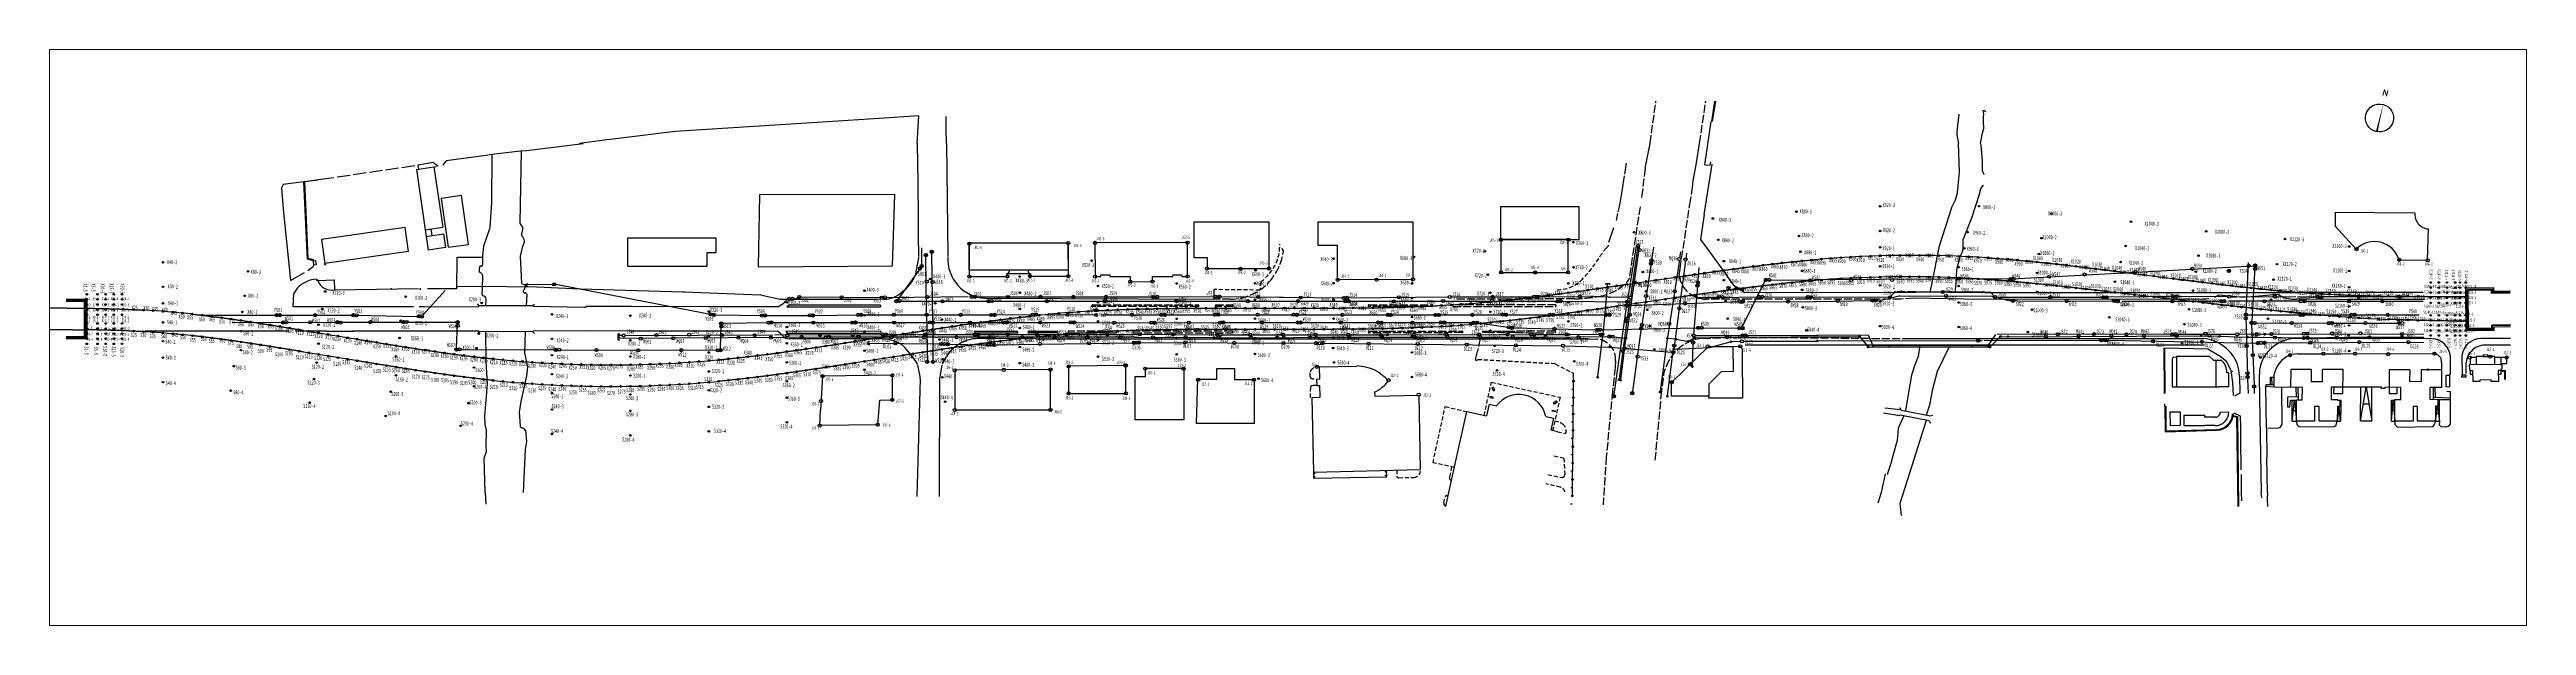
# Model space of a CAD drawing. Header units: inches. Extents: x 0 to 606, y 0 to 141.
import ezdxf
from ezdxf.enums import TextEntityAlignment as Align

# ---------------------------------------------------------------- set-up
doc = ezdxf.new("R2010")
doc.units = ezdxf.units.IN
doc.header["$MEASUREMENT"] = 0
for name, pattern in [('CENTER2', [1.125, 0.75, -0.125, 0.125, -0.125]), ('CONTINOUS', [0]), ('DASH1', [1.5, 1, -0.5]), ('DASH4', [2.5, 2, -0.5]), ('DASH8', [5, 4, -1])]:
    doc.linetypes.add(name, pattern=pattern)
for name, color, linetype in [('地表沉降（上行线）', 7, 'CENTER2'), ('地表沉降（下行线）', 7, 'CENTER2'), ('建构筑物沉降', 7, 'CENTER2'), ('管线沉降（上水）', 7, 'CENTER2'), ('管线沉降（上话）', 7, 'CENTER2'), ('管线沉降（污水）', 7, 'CENTER2'), ('管线沉降（煤气）', 7, 'CENTER2'), ('管线沉降（电力）', 7, 'CENTER2'), ('管线沉降（雨水）', 7, 'CENTER2')]:
    doc.layers.add(name, color=color, linetype=linetype)
doc.styles.get("Standard").update_dxf_attribs({"font": 'txt', "bigfont": 'gbcbig.shx'})
doc.styles.add('宋体', font='', dxfattribs={"width": 0.72, "height": 1})
doc.styles.add('管线', font='Romans', dxfattribs={"width": 0.8, "bigfont": 'Htj_S'})
doc.styles.get('宋体').set_extended_font_data('SimSun')
doc.linetypes.add('444', pattern='A,4.5,[145,AAA.SHX,S=1,R=0,X=0,Y=1],4.5,-0.5,[146,AAA.SHX,S=1,R=0,X=0,Y=0],-0.5', length=10)

msp = doc.modelspace()

# ---------------------------------------------------------------- linework, layer by layer
at = {"lineweight": 9, "ltscale": 0.5}
for p, q in [((605.69, 140.65), (0, 140.65)), ((0, 140.65), (0, 0)), ((605.69, 0), (605.69, 140.65)), ((579.33, 80.36), (580.87, 80.36)), ((579.33, 79.66), (580.87, 79.66)), ((0, 0), (605.69, 0)), ((605.69, 0), (403.81, 0))]:
    msp.add_line(p, q, dxfattribs=at)
at = {"color": 253, "linetype": 'DASH4'}
for p, q in [((391.38, 117.75), (392.82, 128.05)), ((403.47, 117.75), (405.02, 128.05)), ((138.47, 118.89), (136.97, 118.71)), ((138.47, 118.89), (138.47, 118.89)), ((390.19, 111.66), (389.45, 105.63)), ((389.45, 105.63), (389.31, 104.51)), ((401.09, 102.8), (401.77, 106.93)), ((401.77, 106.93), (401.96, 108.56)), ((388.93, 102.23), (386.21, 84.39)), ((398.73, 87.11), (401.09, 102.8)), ((398.48, 85.38), (398.73, 87.11)), ((284.7, 82.03), (284.71, 80.52)), ((284.71, 80.52), (284.71, 79.69)), ((285.73, 79.69), (284.71, 79.69)), ((288.72, 79.69), (285.73, 79.69)), ((356.05, 79.7), (343.38, 79.7)), ((367.76, 79.74), (356.05, 79.7)), ((372.89, 79.74), (367.76, 79.74)), ((415.85, 79.7), (405.04, 79.68)), ((416.24, 79.71), (415.85, 79.7)), ((428.86, 79.69), (416.24, 79.71)), ((445.79, 79.72), (428.86, 79.69)), ((452.72, 79.72), (445.79, 79.72)), ((456.28, 81.46), (451.05, 81.46)), ((455.87, 79.9), (452.72, 79.72)), ((255.07, 78.3), (280.86, 78.28)), ((280.84, 77.86), (255.07, 77.87)), ((285.13, 78.28), (289.22, 78.28)), ((289.2, 77.86), (285.19, 77.86)), ((338.13, 77.9), (322.62, 77.89)), ((322.63, 78.3), (338.05, 78.32)), ((343.17, 78.3), (343.15, 77.89)), ((343.15, 77.89), (368.28, 77.92)), ((368.28, 78.31), (343.17, 78.3)), ((260.71, 71.86), (249.15, 71.87)), ((249.21, 71.47), (260.84, 71.48)), ((265.1, 71.47), (289.2, 71.49)), ((289.21, 71.89), (265.11, 71.86)), ((322.63, 71.87), (327.1, 71.89)), ((345.51, 71.51), (322.66, 71.47)), ((327.1, 71.89), (339.57, 71.9)), ((339.57, 71.9), (345.46, 71.89)), ((348.73, 64.96), (349.16, 66.95)), ((349.83, 70.11), (349.16, 66.95)), ((349.83, 70.11), (367.47, 70.12)), ((352.84, 71.52), (350.59, 71.51)), ((350.6, 71.89), (352.9, 71.89)), ((358.44, 71.52), (352.84, 71.52)), ((352.9, 71.89), (356.33, 71.88)), ((356.33, 71.88), (358.46, 71.89)), ((358.44, 71.52), (368.19, 71.48)), ((368.17, 71.9), (358.46, 71.89)), ((367.47, 70.12), (376.59, 69.96)), ((376.59, 69.96), (378.5, 69.92)), ((404.22, 70.14), (415.2, 70.39)), ((415.2, 70.39), (415.55, 70.38)), ((415.55, 70.38), (453.28, 70.05)), ((382.85, 63.01), (382.2, 57.18)), ((382.92, 64.61), (382.85, 63.01)), ((394.12, 55.99), (394.79, 61.6)), ((382.2, 57.18), (380.68, 41.19)), ((392.65, 40.33), (394.12, 55.99)), ((380.68, 41.19), (379.92, 29.43)), ((535.96, 32.46), (536.05, 29.99)), ((541, 31.19), (540.8, 32.46))]:
    msp.add_line(p, q, dxfattribs=at)
at = {"color": 253}
for p, q in [((406.51, 123.1), (407.26, 128.05)), ((407.36, 128.05), (406.61, 123.09)), ((407.21, 127.77), (407.41, 127.74)), ((219.29, 121.4), (219.24, 124.29)), ((219.34, 117.75), (219.29, 121.4)), ((404.76, 112.51), (406.36, 123.12)), ((406.59, 123.59), (406.79, 123.56)), ((473.02, 125.85), (473.49, 125.49)), ((115.85, 115.89), (107.48, 114.93)), ((115.29, 115.82), (115.01, 98.31)), ((115.97, 115.92), (124.62, 116.96)), ((124.62, 116.96), (130.48, 117.75)), ((212.18, 117.75), (212.29, 108.19)), ((219.34, 117.75), (219.67, 90.21)), ((390.19, 111.66), (391.38, 117.75)), ((402.75, 113), (403.47, 117.75)), ((467.06, 110.81), (466.81, 117.74)), ((472.18, 117.74), (472.23, 117.25)), ((472.23, 117.25), (472.58, 113.52)), ((62.4, 108.39), (67.5, 109.14)), ((66.36, 108.97), (69.52, 109.44)), ((66.36, 108.97), (67.5, 109.14)), ((70.32, 109.55), (73.48, 110.01)), ((70.32, 109.55), (73.48, 110.01)), ((74.27, 110.13), (77.44, 110.59)), ((74.27, 110.13), (77.44, 110.59)), ((78.23, 110.71), (81.4, 111.17)), ((78.23, 110.71), (81.4, 111.17)), ((82.19, 111.29), (85.36, 111.75)), ((82.19, 111.29), (85.36, 111.75)), ((86.15, 111.87), (89.31, 112.33)), ((86.15, 111.87), (89.31, 112.33)), ((89.71, 111.36), (93.98, 112)), ((89.71, 111.36), (91.83, 96.6)), ((93.9, 113.03), (90.09, 112.44)), ((90.09, 112.44), (90.24, 111.44)), ((90.09, 112.43), (90.24, 111.44)), ((94.41, 112.59), (93.9, 113.03)), ((93.98, 112), (94.64, 112.1)), ((93.98, 112), (96.18, 97.24)), ((95.03, 112.2), (94.41, 112.59)), ((96.5, 112.92), (96.21, 112.35)), ((97.02, 113.45), (96.5, 112.92)), ((107.36, 114.88), (97.02, 113.45)), ((108.13, 103.19), (108.27, 115.02)), ((401.96, 108.56), (402.75, 113)), ((404.76, 112.51), (406.1, 112.4)), ((405.74, 107.56), (406.56, 112.66)), ((406.1, 112.4), (406.23, 113.27)), ((466.54, 105.64), (467.06, 110.81)), ((472.58, 113.52), (472.63, 111.09)), ((472.63, 111.09), (472.98, 110.12)), ((57.13, 107.69), (56.69, 106.85)), ((56.69, 106.85), (57.14, 101.66)), ((62.2, 108.36), (57.13, 107.69)), ((62.4, 108.39), (62.2, 108.36)), ((63.06, 89.46), (62.2, 108.36)), ((63.16, 89.54), (62.3, 108.38)), ((62.31, 105.93), (62.51, 105.94)), ((62.4, 108.39), (65.57, 108.86)), ((63.26, 89.61), (62.4, 108.39)), ((100.73, 105.01), (95.88, 104.31)), ((97.6, 92.39), (95.88, 104.31)), ((102.46, 93.03), (100.73, 105.01)), ((107.72, 97.25), (108.13, 103.19)), ((212.29, 108.19), (212.39, 99.62)), ((465.28, 102.35), (466.1, 103.91)), ((466.1, 103.91), (466.54, 105.64)), ((471.93, 105.51), (469.95, 99.5)), ((57.14, 101.66), (58.9, 84.25)), ((62.49, 101.94), (62.69, 101.95)), ((62.68, 97.94), (62.88, 97.95)), ((86.93, 97.21), (66.5, 94.24)), ((86.93, 97.21), (66.5, 94.24)), ((87.78, 91.34), (86.93, 97.21)), ((87.78, 91.34), (86.93, 97.21)), ((91.83, 96.6), (96.18, 97.24)), ((115.07, 98.08), (115.72, 97.09)), ((212.39, 99.62), (212.42, 95.4)), ((462.19, 92.72), (465.28, 102.35)), ((469.95, 99.5), (467.91, 94.38)), ((558.94, 100.93), (558.92, 97.51)), ((558.92, 97.51), (564.07, 91.91)), ((558.94, 100.93), (578.42, 100.79)), ((62.86, 93.95), (63.06, 93.96)), ((66.5, 94.24), (67.34, 88.37)), ((66.5, 94.24), (67.34, 88.37)), ((87.78, 91.34), (67.34, 88.37)), ((91.83, 96.6), (92.06, 95.02)), ((92.06, 95.02), (96.36, 95.65)), ((92.06, 95.02), (92.55, 91.68)), ((96.85, 92.3), (92.55, 91.68)), ((93.25, 96.81), (93.48, 95.23)), ((96.36, 95.65), (96.85, 92.3)), ((97.6, 92.39), (102.46, 93.03)), ((105.97, 90.15), (106.23, 92.73)), ((106.23, 92.73), (107.58, 96.72)), ((115.61, 92.27), (115.12, 90.21)), ((116.12, 93.74), (115.61, 92.27)), ((212.42, 95.4), (212.5, 90.19)), ((249.13, 93.39), (224.9, 93.36)), ((224.91, 86.77), (224.9, 93.36)), ((249.13, 93.39), (249.13, 86.79)), ((460.4, 83.69), (462.19, 92.72)), ((467.82, 91.51), (467.19, 90.08)), ((467.86, 94.07), (467.89, 91.85)), ((581.47, 89.19), (581.71, 96.83)), ((63.04, 89.95), (63.24, 89.96)), ((64.52, 89.08), (63.06, 89.46)), ((64.55, 89.18), (63.16, 89.54)), ((64.57, 89.28), (63.26, 89.61)), ((64.52, 89.08), (64.57, 89.28)), ((64.52, 89.08), (65.04, 89.16)), ((64.66, 88), (64.52, 89.08)), ((65.18, 88.07), (64.66, 88)), ((65.04, 89.16), (65.18, 88.07)), ((67.56, 88.4), (67.34, 88.37)), ((99.63, 89.91), (99.54, 82.18)), ((99.83, 89.92), (105.97, 89.95)), ((105.18, 86.26), (105.14, 87.38)), ((105.71, 85.93), (105.18, 86.26)), ((105.95, 85.44), (105.71, 85.93)), ((105.84, 87.89), (105.94, 88.43)), ((105.91, 82.29), (105.95, 85.44)), ((105.94, 88.43), (105.97, 90.15)), ((115.12, 90.21), (115.43, 83.61)), ((212.51, 89.78), (211.7, 85.44)), ((212.51, 89.99), (212.51, 89.78)), ((249.13, 86.79), (224.91, 86.77)), ((466.35, 86.89), (466.12, 83.32)), ((467.15, 89.96), (466.35, 86.89)), ((574.52, 89.3), (581.47, 89.19)), ((59.66, 80.98), (59.52, 77.88)), ((65.57, 84.27), (69.59, 84.37)), ((69.59, 84.37), (69.65, 81.96)), ((69.59, 84.37), (69.65, 81.96)), ((69.65, 81.96), (90.19, 82.31)), ((69.65, 81.96), (90.19, 82.31)), ((83.65, 82.2), (83.65, 82.4)), ((83.65, 82.2), (83.65, 82.4)), ((99.54, 82.18), (92.4, 82.18)), ((105.78, 80.8), (105.91, 82.29)), ((106.69, 78.07), (106.73, 79.7)), ((115.54, 83.47), (116.23, 83.26)), ((115.84, 81.61), (115.83, 81.5)), ((116.27, 83.08), (116.21, 82.35)), ((116.7, 80.89), (116.58, 78.04)), ((186.68, 79.63), (180.69, 79.59)), ((198.43, 79.63), (186.68, 79.63)), ((202.27, 79.61), (198.43, 79.63)), ((203.92, 79.65), (202.27, 79.61)), ((472.35, 79.64), (455.87, 79.9)), ((472.58, 81.27), (456.26, 81.36)), ((456.29, 81.47), (473.2, 81.49)), ((459.91, 81.28), (460.4, 83.69)), ((466.12, 83.32), (465.89, 81.28)), ((526.47, 79.66), (472.35, 79.64)), ((472.58, 81.27), (473.07, 81.68)), ((526.95, 81.23), (473.13, 81.27)), ((527.18, 79.65), (526.47, 79.66)), ((528.04, 79.78), (527.18, 79.65)), ((529.5, 80.21), (529.35, 80.16)), ((530.47, 80.64), (529.5, 80.21)), ((536.48, 80.06), (530.47, 80.64)), ((544.89, 80.85), (536.48, 80.06)), ((536.48, 80.06), (536.48, 80.06)), ((544.89, 80.85), (544.89, 80.85)), ((552.75, 79.66), (549.38, 79.67)), ((559.58, 79.64), (552.75, 79.66)), ((559.58, 79.64), (562.11, 79.65)), ((562.11, 79.65), (564.72, 79.65)), ((564.72, 79.65), (580.67, 79.66)), ((599.15, 81.24), (599.15, 81.44)), ((59.52, 77.88), (59.84, 77.9)), ((59.84, 77.9), (67.59, 77.89)), ((74.23, 77.88), (74.57, 77.89)), ((74.57, 77.89), (88.97, 77.91)), ((90.41, 77.93), (91.71, 77.93)), ((91.71, 77.93), (91.73, 77.8)), ((91.73, 77.8), (104.95, 77.88)), ((105.07, 78.07), (104.67, 78.57)), ((118.13, 78.03), (105.07, 78.07)), ((118.13, 78.03), (118.63, 78.44)), ((130.73, 77.65), (118.25, 77.86)), ((131.18, 77.65), (130.73, 77.65)), ((131.2, 77.88), (131.18, 77.65)), ((142.28, 77.86), (131.2, 77.88)), ((161.17, 77.84), (142.28, 77.86)), ((161.5, 77.84), (161.17, 77.84)), ((174.85, 77.83), (161.5, 77.84)), ((178.29, 77.81), (174.85, 77.83)), ((179.09, 78.39), (178.29, 77.81)), ((180.88, 78.24), (180.3, 77.83)), ((180.3, 77.83), (186.72, 77.82)), ((203.14, 78.23), (180.88, 78.24)), ((186.72, 77.82), (198.44, 77.82)), ((198.44, 77.82), (203.11, 77.82)), ((37.44, 71.89), (23.36, 71.9)), ((51.36, 71.88), (37.44, 71.89)), ((58.64, 71.9), (51.36, 71.88)), ((61.53, 71.9), (60.08, 71.91)), ((67.61, 71.9), (61.53, 71.9)), ((74.44, 71.89), (74.12, 71.9)), ((92.32, 71.86), (74.44, 71.89)), ((104.95, 71.87), (92.32, 71.86)), ((105.07, 71.69), (104.66, 71.2)), ((118.13, 71.77), (105.07, 71.69)), ((106.75, 64.56), (106.72, 71.7)), ((116.33, 71.76), (116.12, 66.59)), ((118.13, 71.77), (118.59, 71.34)), ((130.95, 71.93), (118.25, 71.86)), ((142.12, 71.86), (130.95, 71.93)), ((161.22, 71.86), (142.12, 71.86)), ((175.15, 71.85), (161.22, 71.86)), ((178.02, 71.83), (175.15, 71.85)), ((186.73, 71.83), (180.05, 71.84)), ((180.05, 71.84), (180.38, 71.41)), ((180.38, 71.41), (203.12, 71.4)), ((186.68, 70.03), (180.83, 70.03)), ((198.42, 70), (186.68, 70.03)), ((198.47, 71.84), (186.73, 71.83)), ((203.94, 70), (198.42, 70)), ((203.13, 71.83), (198.47, 71.84)), ((226.35, 71.85), (231.17, 71.86)), ((236.57, 71.42), (226.38, 71.42)), ((231.12, 70.05), (226.86, 70.04)), ((231.12, 70.05), (226.86, 70.04)), ((241.2, 70.02), (231.12, 70.05)), ((241.2, 70.02), (231.12, 70.05)), ((231.17, 71.86), (236.6, 71.84)), ((239.44, 71.85), (241.21, 71.84)), ((246.41, 71.44), (239.46, 71.43)), ((241.21, 71.84), (246.41, 71.86)), ((470.3, 68.31), (450.07, 68.28)), ((469.58, 68.46), (452.87, 68.52)), ((453.28, 70.05), (470.1, 70.07)), ((457.37, 68.46), (456.91, 65.7)), ((469.58, 68.46), (470.13, 68.13)), ((526.94, 68.44), (469.58, 68.46)), ((470.1, 70.07), (525.74, 70.07)), ((517.18, 56.63), (517.09, 67.74)), ((517.38, 56.63), (517.29, 67.74)), ((525.74, 70.07), (526.05, 70.06)), ((526.05, 70.06), (526.75, 70.06)), ((552.71, 70.09), (549.84, 70.05)), ((564.75, 70.05), (552.71, 70.09)), ((580.72, 70.06), (564.75, 70.05)), ((582.54, 70.02), (580.72, 70.06)), ((596.93, 70.05), (594.57, 70.06)), ((601.82, 68.49), (595.54, 68.47)), ((601.82, 70.05), (596.93, 70.05)), ((107.1, 58.93), (106.75, 64.56)), ((116.65, 60.98), (115.27, 54.72)), ((116.12, 66.59), (116.89, 63.19)), ((116.89, 63.19), (116.65, 60.98)), ((212.89, 60.81), (212.36, 63.57)), ((212.88, 60.21), (212.89, 60.81)), ((217.67, 60.69), (217.65, 60.25)), ((218.2, 63.57), (217.67, 60.69)), ((218.24, 63.77), (218.24, 63.77)), ((218.24, 63.77), (218.24, 63.77)), ((455.28, 61.11), (454.61, 56.93)), ((456.08, 63.4), (455.28, 61.11)), ((456.91, 65.7), (456.08, 63.4)), ((519.05, 65.03), (519.08, 58.29)), ((520.1, 65.47), (519.44, 65.48)), ((520.1, 65.77), (528.11, 65.79)), ((520.1, 65.77), (520.1, 65.47)), ((520.1, 65.47), (520.13, 58.29)), ((528.11, 65.79), (529.13, 64.77)), ((529.13, 64.77), (529.72, 64.76)), ((529.72, 64.76), (529.75, 58.31)), ((529.72, 64.76), (531.04, 64.75)), ((532.82, 61.7), (532.41, 61.7)), ((532.82, 61.7), (532.8, 59.17)), ((533.84, 61.99), (533.65, 61.94)), ((535.54, 60.98), (535.61, 56.69)), ((540.37, 61.4), (540.36, 60.6)), ((540.36, 60.6), (540.51, 50.75)), ((544.02, 58.18), (544.03, 61.35)), ((548.04, 62.54), (548.02, 58.16)), ((553.07, 62.52), (548.04, 62.54)), ((549.73, 66.35), (560.4, 66.37)), ((553.07, 62.52), (553.06, 59.57)), ((555.81, 59.59), (555.84, 62.51)), ((560.87, 62.49), (555.84, 62.51)), ((560.4, 66.37), (582.81, 66.38)), ((560.81, 56.63), (560.87, 62.49)), ((572.13, 62.45), (572.09, 56.64)), ((577.15, 62.43), (572.13, 62.45)), ((577.15, 62.43), (577.13, 59.63)), ((579.93, 62.42), (579.92, 59.61)), ((584.95, 62.4), (579.93, 62.42)), ((584.95, 64.24), (584.94, 58.08)), ((586.01, 61.01), (586, 58.24)), ((586.89, 61.01), (586.01, 61.01)), ((586.89, 61.01), (586.88, 58.23)), ((586.89, 61.01), (587.1, 61.43)), ((587.1, 61.43), (587.1, 65.62)), ((589.89, 60.65), (589.93, 61.22)), ((590.89, 60.63), (589.89, 60.65)), ((589.92, 65.94), (589.93, 61.22)), ((589.93, 61.22), (590.89, 61.2)), ((590.87, 63.89), (590.9, 61.55)), ((590.89, 61.2), (590.89, 60.63)), ((591.92, 63.62), (591.72, 63.62)), ((591.72, 63.62), (591.73, 62.52)), ((591.73, 62.52), (591.93, 62.52)), ((593.36, 65.45), (591.9, 65.44)), ((591.9, 65.44), (591.92, 63.62)), ((599.46, 63.69), (591.92, 63.62)), ((591.93, 62.22), (591.93, 62.52)), ((592.61, 62.22), (591.93, 62.22)), ((591.93, 62.22), (591.94, 61.35)), ((591.94, 61.35), (592.62, 61.36)), ((592.64, 59.56), (592.61, 62.22)), ((595.13, 65.7), (593.36, 65.68)), ((593.36, 65.68), (593.37, 63.63)), ((596.22, 66.04), (595.13, 66.05)), ((595.13, 66.05), (595.13, 65.7)), ((595.13, 65.7), (596.22, 65.69)), ((596.22, 65.69), (596.22, 66.04)), ((597.98, 65.67), (596.22, 65.69)), ((597.99, 63.68), (597.98, 65.67)), ((600.91, 65.42), (597.98, 65.45)), ((599.46, 62.29), (598.81, 62.3)), ((598.81, 62.3), (598.83, 59.61)), ((599.45, 61.29), (598.82, 61.3)), ((599.46, 62.29), (599.45, 61.29)), ((599.45, 62.09), (600.3, 62.09)), ((599.46, 65.44), (599.46, 63.69)), ((599.46, 64.01), (600.92, 63.99)), ((599.46, 63.69), (599.66, 63.69)), ((599.46, 62.59), (599.66, 62.59)), ((599.46, 62.59), (599.46, 62.29)), ((599.46, 62.29), (600.5, 62.29)), ((599.46, 62.19), (600.4, 62.19)), ((599.66, 63.69), (599.66, 62.59)), ((600.3, 62.09), (600.3, 60.09)), ((600.5, 61.34), (600.3, 61.34)), ((600.4, 62.19), (600.4, 60.08)), ((600.5, 62.29), (600.5, 60.08)), ((600.92, 63.99), (600.91, 65.42)), ((106.45, 51.07), (107.1, 58.93)), ((115.27, 54.72), (114.83, 52.12)), ((454.61, 56.93), (453.83, 52.39)), ((519.08, 58.29), (530.52, 58.31)), ((534.02, 58.01), (533.82, 58.01)), ((535.61, 56.69), (534.26, 55.99)), ((550.9, 58.14), (544.02, 58.18)), ((548.39, 49.91), (548.42, 54.94)), ((548.39, 49.91), (548.95, 54.93)), ((548.42, 54.94), (549.49, 54.93)), ((548.95, 54.93), (549.46, 49.91)), ((549.46, 49.91), (549.49, 55.13)), ((549.49, 55.13), (550.88, 55.12)), ((550.88, 55.12), (550.9, 58.14)), ((557.94, 58.21), (557.91, 55.2)), ((557.91, 55.2), (559.47, 55.19)), ((570.26, 58.16), (557.94, 58.21)), ((558.56, 58.2), (558.54, 56.64)), ((558.54, 56.64), (560.81, 56.63)), ((559.47, 55.19), (559.47, 55.03)), ((559.47, 55.03), (560.04, 55.03)), ((560.04, 55.03), (560.02, 53.49)), ((560.04, 55.03), (560.3, 55.03)), ((560.3, 55.03), (560.28, 53.49)), ((565.13, 49.98), (565.16, 58.18)), ((565.13, 49.98), (566.52, 58.17)), ((566.52, 58.17), (567.85, 49.94)), ((567.85, 49.94), (567.88, 58.17)), ((570.25, 57.88), (570.26, 58.16)), ((571.04, 57.87), (570.25, 57.88)), ((574.96, 58.17), (571.04, 58.15)), ((571.04, 58.15), (571.04, 57.87)), ((572.09, 56.64), (574.07, 56.65)), ((572.71, 49.91), (572.71, 54.99)), ((572.71, 54.99), (573.53, 54.99)), ((572.71, 49.91), (573.12, 54.99)), ((573.12, 54.99), (573.52, 49.91)), ((573.52, 49.91), (573.53, 55.19)), ((573.53, 55.19), (574.96, 55.2)), ((574.07, 56.65), (574.08, 58.16)), ((574.96, 55.2), (574.96, 58.17)), ((584.94, 58.08), (582.04, 58.09)), ((582.04, 58.09), (582.04, 55.23)), ((582.04, 55.23), (584.04, 55.22)), ((584.04, 55.22), (584.03, 53.55)), ((584.46, 54.98), (584.04, 54.98)), ((584.45, 49.92), (584.46, 54.98)), ((586.88, 58.23), (586, 58.24)), ((587.08, 57.08), (586.23, 57.1)), ((587.09, 49.12), (587.08, 57.08)), ((594.33, 59.57), (592.64, 59.56)), ((597.07, 59.96), (594.33, 59.93)), ((594.33, 59.93), (594.33, 59.57)), ((597.08, 59.6), (597.07, 59.96)), ((598.83, 59.61), (597.08, 59.6)), ((106.55, 49.06), (106.45, 51.07)), ((106.88, 47.65), (106.55, 49.06)), ((114.83, 52.12), (115.07, 48.76)), ((448.49, 51.89), (452.42, 51.28)), ((452.55, 51.33), (451.92, 51.23)), ((453.43, 51.16), (452.12, 48.35)), ((452.79, 52.6), (452.45, 53.14)), ((459.64, 49.96), (452.55, 51.33)), ((452.79, 52.6), (459.92, 51.15)), ((459.64, 49.96), (459.95, 49.39)), ((459.92, 51.15), (460.53, 51.34)), ((517.3, 53.54), (517.29, 54.13)), ((517.3, 53.54), (517.33, 47.31)), ((517.31, 51.54), (517.51, 51.54)), ((517.4, 53.54), (517.43, 47.42)), ((517.5, 53.54), (517.53, 47.52)), ((518.52, 52.18), (518.53, 48.78)), ((518.52, 52.18), (521.04, 52.18)), ((521.04, 48.79), (518.53, 48.78)), ((521.04, 52.18), (521.04, 48.79)), ((521.88, 51.35), (521.87, 48.8)), ((521.87, 48.8), (527.02, 48.79)), ((521.88, 51.35), (527.04, 51.33)), ((529.59, 48.8), (527.02, 48.79)), ((527.04, 50.85), (527.04, 51.33)), ((529.62, 50.87), (527.04, 50.85)), ((530.84, 52.14), (532.88, 52.12)), ((532.79, 48.88), (532.65, 49.02)), ((533.83, 51.56), (533.83, 51.7)), ((533.93, 51.56), (533.93, 51.71)), ((533.95, 51.1), (534.81, 50.84)), ((534, 51.29), (535.01, 50.99)), ((534.03, 51.56), (534.03, 51.71)), ((534.16, 51.93), (535.68, 51.2)), ((534.81, 50.84), (535.1, 29.01)), ((535.01, 50.99), (535.3, 29.01)), ((535.68, 51.2), (535.73, 48.46)), ((535.73, 48.46), (535.74, 48.09)), ((540.51, 50.75), (540.65, 41.82)), ((548.39, 49.91), (549.46, 49.91)), ((549.21, 52.42), (548.67, 52.42)), ((553.89, 49.91), (549.46, 49.91)), ((553.9, 53.47), (553.89, 49.91)), ((554.98, 53.47), (553.9, 53.47)), ((554.98, 49.91), (554.98, 53.47)), ((559.41, 49.9), (554.98, 49.91)), ((559.86, 53.49), (559.41, 49.9)), ((559.45, 53.49), (559.41, 49.9)), ((559.41, 49.9), (560.24, 49.9)), ((560.02, 53.49), (559.45, 53.49)), ((560.05, 51.7), (559.64, 51.7)), ((560.24, 49.9), (559.86, 53.49)), ((560.28, 53.49), (560.24, 49.9)), ((565.13, 49.98), (567.85, 49.94)), ((567.18, 54.08), (565.83, 54.08)), ((572.71, 49.91), (573.52, 49.91)), ((573.32, 52.45), (572.91, 52.45)), ((577.98, 49.92), (573.52, 49.91)), ((579.06, 53.48), (577.98, 53.48)), ((577.98, 53.48), (577.98, 49.92)), ((579.06, 49.92), (579.06, 53.48)), ((583.48, 49.92), (579.06, 49.92)), ((583.48, 49.92), (583.97, 53.55)), ((584.03, 53.55), (583.48, 53.55)), ((583.48, 53.55), (583.48, 49.92)), ((583.48, 49.92), (584.45, 49.92)), ((584.21, 51.74), (583.72, 51.74)), ((583.97, 53.55), (584.45, 49.92)), ((586.15, 48.52), (585.95, 48.52)), ((106.77, 43.86), (106.88, 47.65)), ((106.82, 42.39), (106.77, 43.86)), ((116.31, 42.99), (115.81, 32.47)), ((116.63, 44.9), (116.31, 42.99)), ((116.42, 47.65), (116.63, 44.9)), ((451.82, 45.14), (450.76, 41.45)), ((452.05, 48.07), (451.82, 45.14)), ((517.33, 47.31), (529.98, 47.68)), ((517.33, 47.54), (517.53, 47.54)), ((517.43, 47.42), (529.97, 47.78)), ((517.53, 47.52), (529.97, 47.88)), ((521.1, 47.42), (521.1, 47.62)), ((525.1, 47.54), (525.1, 47.74)), ((529.1, 47.66), (529.1, 47.86)), ((535.74, 48.09), (535.77, 45.25)), ((535.77, 45.25), (535.88, 38.02)), ((106.31, 40.93), (106.82, 42.39)), ((106.51, 32.47), (106.31, 40.93)), ((448.86, 37.01), (447.88, 32.47)), ((449.44, 37.1), (449.41, 36.9)), ((450.25, 39.58), (449.44, 37.1)), ((450.76, 41.45), (450.25, 39.58)), ((535.9, 36.9), (535.96, 32.46)), ((540.65, 41.82), (540.8, 32.46)), ((542.36, 32.46), (542.24, 40.92)), ((542.36, 32.46), (542.32, 30.89)), ((542.32, 30.89), (542.36, 29.01))]:
    msp.add_line(p, q, dxfattribs=at)
at = {"color": 253, "linetype": 'Continuous'}
for p, q in [((185.18, 122.7), (152.96, 120.64)), ((202.84, 123.8), (185.18, 122.7)), ((212.61, 124.5), (202.84, 123.8)), ((212.18, 117.75), (212.61, 124.5)), ((466.87, 124.9), (466.37, 120.55)), ((472.56, 119.91), (472.97, 121.47)), ((472.98, 124.91), (472.85, 125.86)), ((472.92, 124.24), (472.98, 124.91)), ((472.93, 123), (472.92, 124.24)), ((472.97, 121.47), (472.93, 123)), ((136.97, 118.71), (129.62, 117.75)), ((152.96, 120.64), (138.47, 118.89)), ((466.37, 120.55), (466.39, 119.81)), ((466.39, 119.81), (466.81, 117.74)), ((472.18, 117.74), (472.56, 119.91)), ((384.55, 106.07), (385.13, 109.83)), ((385.19, 110.22), (385.59, 112.87)), ((383.97, 102.66), (384.55, 106.07)), ((404.62, 100.38), (405.74, 107.56)), ((381.28, 93.57), (382.55, 97.16)), ((383.16, 98.9), (383.53, 100.58)), ((383.61, 100.98), (383.97, 102.66)), ((404.62, 100.38), (403.68, 94.25)), ((278.27, 93.5), (255.65, 93.44)), ((255.65, 93.44), (255.66, 85.19)), ((278.29, 85.25), (278.27, 93.5)), ((403.68, 94.25), (405.48, 91.85)), ((405.48, 91.85), (407.2, 89.44)), ((255.66, 85.19), (257.08, 85.2)), ((257.08, 85.2), (257.09, 85.61)), ((257.09, 85.61), (259.25, 85.62)), ((259.25, 85.62), (259.26, 85.21)), ((259.26, 85.21), (264.27, 85.23)), ((264.27, 85.23), (264.27, 83.96)), ((269.69, 85.25), (274.68, 85.26)), ((269.7, 83.97), (269.69, 85.25)), ((274.67, 85.65), (276.84, 85.66)), ((274.68, 85.26), (274.67, 85.65)), ((276.84, 85.66), (276.85, 85.25)), ((276.85, 85.25), (278.29, 85.25)), ((407.2, 89.44), (410.31, 85.26)), ((409.02, 86.52), (409.24, 86.69)), ((410.31, 85.26), (410.24, 85.21)), ((410.24, 85.21), (411.79, 83.08)), ((264.27, 83.96), (269.7, 83.97)), ((411.79, 83.08), (414.53, 81.32)), ((414.53, 81.32), (453.19, 81.36)), ((452.73, 81.81), (453.19, 81.36)), ((453.19, 81.36), (456.26, 81.36)), ((414.63, 68.51), (450.34, 68.54)), ((449.89, 68.08), (450.34, 68.54)), ((450.34, 68.54), (452.87, 68.52)), ((310.57, 63.17), (319.66, 63.36)), ((310.63, 60.2), (310.57, 63.17)), ((372.66, 59.84), (372.68, 61.58)), ((308.65, 55.69), (310.72, 55.73)), ((308.65, 55.69), (309.06, 37.45)), ((309.85, 60.18), (310.63, 60.2)), ((309.85, 60.18), (309.89, 58.58)), ((309.89, 58.58), (310.66, 58.6)), ((310.72, 55.73), (310.66, 58.6)), ((324.02, 56.95), (324.06, 56)), ((324.06, 56), (334.84, 56.2)), ((334.84, 56.2), (335.2, 38.11)), ((352.24, 55.89), (352.21, 55.63)), ((352.21, 55.63), (352.98, 55.52)), ((353.01, 55.77), (352.24, 55.89)), ((353.07, 58.21), (352.7, 57.96)), ((352.7, 57.96), (353.09, 57.32)), ((352.98, 55.52), (353.01, 55.77)), ((353.46, 57.58), (353.07, 58.21)), ((353.09, 57.32), (353.46, 57.58)), ((367.81, 54.43), (368.43, 54.83)), ((368.43, 54.83), (368.67, 54.48)), ((372.64, 57.64), (372.24, 57.64)), ((372.58, 51.84), (372.62, 55.44)), ((372.62, 55.84), (372.65, 59.44)), ((343.57, 38.72), (346.55, 52.24)), ((346.55, 52.24), (351.38, 51.18)), ((352, 54.04), (351.38, 51.18)), ((352, 54.04), (353.86, 53.63)), ((365.88, 51.03), (367.73, 50.61)), ((367.73, 50.61), (367.08, 47.67)), ((367.44, 52.33), (367.5, 52.59)), ((368.14, 52.14), (367.44, 52.33)), ((367.5, 52.59), (368.2, 52.4)), ((368.04, 54.08), (367.81, 54.43)), ((368.67, 54.48), (368.04, 54.08)), ((368.2, 52.4), (368.14, 52.14)), ((372.56, 49.64), (372.16, 49.64)), ((372.6, 53.64), (372.2, 53.64)), ((372.54, 47.84), (372.58, 51.44)), ((368.72, 47.3), (367.08, 47.67)), ((372.52, 45.64), (372.12, 45.64)), ((372.46, 39.84), (372.5, 43.44)), ((372.5, 43.84), (372.54, 47.44)), ((309.06, 37.45), (335.2, 38.11)), ((309.06, 37.45), (309.08, 35.99)), ((309.06, 37.45), (309.52, 37.01)), ((309.08, 35.99), (309.53, 36.44)), ((326.99, 36.33), (326.51, 36.75)), ((326.95, 37.9), (326.52, 37.42)), ((326.99, 36.33), (326.95, 37.9)), ((341.47, 29.16), (343.57, 38.72)), ((372.44, 37.64), (372.04, 37.64)), ((372.48, 41.64), (372.08, 41.64)), ((372.42, 35.84), (372.46, 39.44)), ((106.51, 32.47), (106.71, 29.61)), ((115.81, 32.47), (115.81, 32.47)), ((309.08, 35.99), (326.99, 36.33)), ((372.4, 33.64), (372, 33.64)), ((372.38, 31.84), (372.42, 35.44)), ((447.88, 32.47), (447.08, 29.86)), ((372.36, 29.64), (371.96, 29.64))]:
    msp.add_line(p, q, dxfattribs=at)
at = {"ltscale": 0.5}
for p, q in [((173.65, 105.21), (173.29, 87.6)), ((206.67, 105.23), (173.65, 105.21)), ((206.13, 87.8), (206.67, 105.23)), ((298.21, 98.52), (279.78, 98.52)), ((279.78, 98.52), (279.78, 89.89)), ((298.21, 87.17), (298.21, 98.52)), ((310.24, 92.78), (310.24, 98.55)), ((310.24, 98.55), (333.41, 98.55)), ((333.41, 98.55), (333.41, 84.53)), ((374.01, 102.23), (354.81, 102.23)), ((354.81, 102.23), (354.81, 94.23)), ((374.01, 94.23), (374.01, 102.23)), ((163.04, 94.57), (141.3, 94.57)), ((141.3, 94.57), (141.3, 87.75)), ((160.8, 87.75), (160.8, 91.06)), ((160.8, 91.06), (163.04, 91.06)), ((163.04, 91.06), (163.04, 94.57)), ((314.98, 92.78), (310.24, 92.78)), ((314.98, 84.42), (314.98, 92.78)), ((354.81, 94.23), (374.01, 94.23)), ((371.33, 94.36), (354.88, 94.25)), ((354.88, 94.25), (354.88, 86.24)), ((371.33, 86.24), (371.33, 94.36)), ((141.3, 87.75), (160.8, 87.75)), ((173.29, 87.6), (206.13, 87.8)), ((279.78, 89.89), (283.04, 89.89)), ((283.04, 89.89), (283.05, 89.81)), ((283.05, 89.81), (283.05, 87.17)), ((283.05, 87.17), (298.21, 87.17)), ((354.88, 86.24), (371.33, 86.24)), ((9.13, 70.02), (9.13, 79.7)), ((9.13, 70.02), (9.13, 79.62)), ((228.72, 79.91), (284.71, 79.69)), ((333.41, 84.53), (314.98, 84.42)), ((597.7, 82.43), (590.85, 82.37)), ((590.93, 72), (590.85, 82.37)), ((597.39, 82.11), (591.17, 82.06)), ((591.25, 72.32), (591.17, 82.06)), ((597.15, 81.87), (591.41, 81.82)), ((591.48, 72.56), (591.41, 81.82)), ((597.16, 81.11), (597.15, 81.87)), ((601.71, 81.15), (597.16, 81.11)), ((597.39, 81.28), (597.39, 82.11)), ((601.71, 81.31), (597.39, 81.28)), ((597.71, 81.59), (597.7, 82.43)), ((601.7, 81.63), (597.71, 81.59)), ((67.59, 77.89), (74.23, 77.88)), ((601.77, 73.39), (597.22, 73.36)), ((597.22, 72.6), (597.22, 73.36)), ((601.77, 73.23), (597.46, 73.2)), ((597.46, 72.36), (597.46, 73.2)), ((601.77, 72.92), (597.78, 72.88)), ((597.78, 72.05), (597.78, 72.88)), ((67.61, 71.9), (74.44, 71.89)), ((241.2, 70.02), (376.59, 69.96)), ((527.75, 67.48), (517.29, 67.74)), ((597.78, 72.05), (590.93, 72)), ((597.46, 72.37), (591.25, 72.32)), ((597.22, 72.6), (591.48, 72.56)), ((244.78, 62.49), (221.34, 62.32)), ((221.34, 62.32), (221.34, 52.62)), ((244.78, 52.62), (244.78, 62.49)), ((263.18, 63.47), (249.21, 63.34)), ((249.21, 63.34), (249.21, 56.68)), ((263.18, 56.68), (263.18, 63.47)), ((265.39, 60.69), (265.39, 50.29)), ((267.94, 60.69), (265.39, 60.69)), ((277.42, 62.73), (267.94, 62.73)), ((267.94, 62.73), (267.94, 60.69)), ((277.42, 50.29), (277.42, 62.73)), ((285.43, 60.12), (285.43, 62.76)), ((285.43, 62.76), (289.76, 62.76)), ((289.76, 62.76), (289.76, 60.05)), ((212.88, 60.21), (212.11, 31.5)), ((217.65, 60.25), (217.51, 31.5)), ((249.21, 56.68), (263.18, 56.68)), ((280.47, 49.28), (280.79, 60.12)), ((280.79, 60.12), (285.43, 60.12)), ((289.76, 60.05), (294.59, 60.05)), ((294.59, 60.05), (294.59, 49.28)), ((542.15, 48.23), (541.94, 58.32)), ((221.34, 52.62), (244.78, 52.62)), ((265.39, 50.29), (277.42, 50.29)), ((294.59, 49.28), (280.47, 49.28))]:
    msp.add_line(p, q, dxfattribs=at)
for p, q in [((298.23, 87.66), (298.23, 98.23)), ((249.13, 93.39), (224.9, 93.36)), ((224.9, 93.36), (224.91, 85.22)), ((249.14, 85.31), (249.13, 93.39)), ((224.91, 85.22), (234.21, 85.23)), ((234.21, 85.95), (239.74, 85.96)), ((234.21, 85.23), (234.21, 85.95)), ((239.74, 85.96), (239.74, 85.3)), ((239.74, 85.3), (249.14, 85.31)), ((8.57, 79.13), (4.1, 79.13)), ((8.57, 70.59), (8.57, 79.13)), ((8.57, 78.06), (8.57, 79.13)), ((9.13, 79.7), (9.13, 78.19)), ((9.13, 79.7), (9.13, 70.02)), ((9.13, 79.62), (9.13, 78.13)), ((9.13, 79.62), (9.13, 70.02)), ((4.1, 70.59), (8.57, 70.59)), ((9.13, 70.02), (4.1, 70.02)), ((396.59, 59.35), (405.7, 68.13)), ((405.7, 68.13), (411.65, 68.11)), ((411.65, 68.16), (413.25, 68.19)), ((411.65, 68.11), (411.69, 61.98)), ((413.25, 68.19), (413.64, 67.96)), ((413.64, 67.96), (413.9, 67.46)), ((413.9, 67.46), (413.89, 61.51)), ((189.02, 60.88), (188.51, 52.56)), ((206.1, 61.1), (189.02, 60.88)), ((206.1, 55.1), (206.1, 61.1)), ((408.74, 61.93), (405.78, 58.91)), ((411.69, 61.98), (408.74, 61.93)), ((413.89, 61.51), (414.01, 59.62)), ((202.55, 49.01), (203.05, 55)), ((203.05, 55), (206.1, 55.1)), ((396.62, 55.96), (396.59, 59.35)), ((405.74, 55.97), (396.62, 55.96)), ((405.78, 58.91), (405.74, 55.97)), ((405.79, 55.54), (405.74, 55.97)), ((413.95, 55.54), (405.79, 55.54)), ((414.01, 59.62), (413.95, 55.54)), ((188.34, 48.79), (188.51, 52.56)), ((202.55, 49.01), (188.34, 48.79))]:
    msp.add_line(p, q)
at = {"extrusion": (1.25251e-05, -1.70425e-08, 1)}
for p, q in [((213.3, 88.18, 1.56), (213.32, 92.23, 1.56)), ((215.34, 91.37, 1.6), (216.12, 91.16, 1.6)), ((215.83, 91.65, 1.6), (215.63, 90.88, 1.6)), ((216, 74.36, 0), (215.74, 90.86, 0)), ((388.84, 93.05, 0), (385.52, 70.35, 0)), ((387.97, 92.78, 0), (385.88, 79.43, 0)), ((388.43, 92.72, 0), (386.57, 80.29, 0)), ((398.85, 91.22, 0), (398.61, 89.69, 0)), ((400.32, 90.95, -0.01), (400.12, 89.41, -0.01)), ((213.03, 87.46, 0), (207.34, 79.51, 0)), ((213.27, 87.78, 1.56), (212.88, 87.68, 1.56)), ((213.27, 87.78, 1.56), (212.88, 87.68, 1.56)), ((213.37, 88.17, 1.56), (213.27, 87.78, 1.56)), ((213.37, 88.17, 1.56), (213.27, 87.78, 1.56)), ((213.27, 87.78, 1.56), (213.55, 87.5, 1.56)), ((213.27, 87.78, 1.56), (213.55, 87.5, 1.56)), ((213.92, 90.54, 1.59), (214.7, 90.34, 1.59)), ((214.41, 90.83, 1.59), (214.21, 90.05, 1.59)), ((391.22, 88.47, 1.77), (391.99, 88.27, 1.77)), ((391.71, 88.76, 1.77), (391.5, 87.99, 1.77)), ((398.55, 89.29, 0), (395.62, 70.3, 0)), ((400.07, 89.1, -0.01), (397.36, 68.73, 0)), ((403.3, 87.43, -0.01), (403.01, 83.45, -0.01)), ((419.8, 84.8, 1.81), (419.6, 84.03, 1.81)), ((479.62, 85, 1.58), (479.42, 84.22, 1.58)), ((479.92, 84.63, -0.01), (538.92, 87.87, -0.01)), ((532.55, 86.7, 1.47), (533.32, 86.5, 1.47)), ((533.04, 86.99, 1.47), (532.83, 86.22, 1.47)), ((539.3, 87.49, -0.01), (538.5, 74.28, -0.01)), ((538.93, 87.99, 1.52), (539.71, 87.79, 1.52)), ((539.42, 88.28, 1.52), (539.22, 87.5, 1.52)), ((99.78, 82.76, 0), (104.38, 82.85, 0)), ((104.38, 82.85, 0), (119.13, 82.68, 0)), ((116.27, 83.18, 1.52), (116.99, 83.53, 1.52)), ((116.93, 82.73, 1.52), (116.27, 83.18, 1.52)), ((119.13, 82.68, 0), (129.75, 82.19, 0)), ((123.03, 83.42, 1.52), (123.8, 83.21, 1.52)), ((123.52, 83.7, 1.52), (123.31, 82.93, 1.52)), ((129.81, 82.18, 0), (154.89, 81.47, 0)), ((154.89, 81.47, 0), (155.29, 81.46, 0)), ((155.29, 81.46, 0), (173.76, 80.74, 0)), ((174.16, 80.69, 0), (173.76, 80.74, 0)), ((174.16, 80.69, 0), (178.7, 79.69, 0)), ((178.89, 79.64, 1.6), (178.7, 79.69, 0)), ((179.09, 79.65, 0), (178.89, 79.64, 1.6)), ((179.09, 79.65, 0), (180.44, 79.72, 0)), ((180.45, 79.84, 1.59), (181.22, 79.64, 1.59)), ((181.24, 79.73, 0), (181.07, 79.73, 0)), ((181.32, 79.84, 1.57), (182.09, 79.64, 1.57)), ((182.11, 79.74, 0), (182.01, 79.74, 0)), ((182.09, 79.64, 0), (183.17, 80.14, 0)), ((183.17, 80.14, 0), (183.34, 80.21, 0)), ((183.34, 80.21, 0), (183.55, 80.22, 0)), ((183.55, 80.22, 0), (203.89, 80.1, 0)), ((203.9, 80.2, 1.58), (204.68, 79.99, 1.58)), ((204.69, 80.1, 0), (224.65, 80.34, 0)), ((207.1, 79.19, 1.56), (206.72, 79.08, 1.56)), ((207.21, 79.57, 1.56), (207.1, 79.19, 1.56)), ((207.1, 79.19, 1.56), (207.39, 78.9, 1.56)), ((207.5, 79.19, 0), (229.23, 79.18, 0)), ((225.05, 80.33, 0), (225.11, 80.32, 0)), ((225.12, 80.38, 1.56), (225.89, 80.18, 1.56)), ((225.91, 80.28, 0), (254.41, 80.22, 0)), ((229.63, 79.18, 1.51), (229.25, 79.07, 1.51)), ((229.73, 79.57, 1.51), (229.63, 79.18, 1.51)), ((229.63, 79.18, 1.51), (229.92, 78.9, 1.51)), ((230.03, 79.18, 0), (257.73, 79.23, 0)), ((254.41, 80.22, 0), (254.81, 80.22, 0)), ((254.81, 80.22, 0), (270.49, 80.23, 0)), ((258.13, 79.23, 1.51), (257.74, 79.12, 1.51)), ((258.23, 79.61, 1.51), (258.13, 79.23, 1.51)), ((258.13, 79.23, 1.51), (258.41, 78.94, 1.51)), ((258.53, 79.23, 0), (292.62, 79.19, 0)), ((270.5, 80.33, 1.55), (271.27, 80.13, 1.55)), ((271.29, 80.23, 0), (285.7, 80.3, 0)), ((285.71, 80.41, 1.58), (286.49, 80.2, 1.58)), ((286.5, 80.3, 0), (300.66, 80.18, 0)), ((293.02, 79.19, 1.55), (292.63, 79.09, 1.55)), ((293.12, 79.58, 1.55), (293.02, 79.19, 1.55)), ((293.02, 79.19, 1.55), (293.3, 78.91, 1.55)), ((293.42, 79.19, 0), (317.21, 79.21, 0)), ((300.69, 80.19, 0), (301.73, 80.18, 0)), ((301.73, 80.18, 0), (316.86, 79.99, 0)), ((316.88, 80.08, 1.59), (317.65, 79.88, 1.59)), ((317.61, 79.21, 1.56), (317.22, 79.11, 1.56)), ((317.71, 79.6, 1.56), (317.61, 79.21, 1.56)), ((317.61, 79.21, 1.56), (317.89, 78.93, 1.56)), ((317.66, 79.99, 0), (342.15, 80.25, 0)), ((318.01, 79.21, 0), (369.08, 79.18, 0)), ((342.55, 80.25, 0), (363.18, 80.28, 0)), ((363.19, 80.06, 0), (363.17, 80.06, 0)), ((363.58, 80.28, 0), (363.4, 80.28, 0)), ((363.41, 80.37, 1.67), (364.19, 80.17, 1.67)), ((364.2, 80.27, 0), (376.82, 80.31, 0)), ((369.48, 79.18, 1.63), (369.1, 79.07, 1.63)), ((369.58, 79.56, 1.63), (369.48, 79.18, 1.63)), ((369.48, 79.18, 1.63), (369.77, 78.9, 1.63)), ((369.88, 79.17, 0), (385.41, 79.04, 0)), ((377.53, 80.33, 0), (376.82, 80.31, 0)), ((376.98, 80.32, 0), (377.13, 80.33, 0)), ((378.67, 80.24, 0), (377.53, 80.33, 0)), ((379.07, 80.22, 0), (378.67, 80.24, 0)), ((381.24, 80.2, 0), (379.07, 80.22, 0)), ((380.05, 72.7, 1.71), (381.08, 83.57, 1.71)), ((380.66, 83.19, 1.71), (380.68, 83.59, 1.71)), ((380.68, 83.59, 1.71), (381.48, 83.55, 1.71)), ((381.48, 83.55, 1.71), (381.45, 83.15, 1.71)), ((386.34, 80.1, 0), (381.64, 80.19, 0)), ((385.81, 79.04, 1.75), (385.43, 78.93, 1.75)), ((386.51, 79.89, 0), (385.71, 74.67, 0)), ((385.92, 79.42, 1.75), (385.81, 79.04, 1.75)), ((385.81, 79.04, 1.75), (386.1, 78.76, 1.75)), ((386.08, 78.15, 0), (413.71, 79.11, -0.01)), ((402.76, 79.93, -0.01), (402.03, 71, -0.01)), ((402.79, 80.33, -0.01), (402.39, 80.35, -0.01)), ((402.59, 83.1, 1.83), (403.37, 82.89, 1.83)), ((402.61, 80.69, -0.01), (402.79, 80.33, -0.01)), ((402.94, 82.49, -0.01), (402.79, 80.33, -0.01)), ((402.97, 80.13, -0.01), (408.64, 80.08, -0.01)), ((407.89, 80.45, 1.81), (408.67, 80.25, 1.81)), ((408.64, 80.08, -0.01), (417.64, 80.24, -0.01)), ((412.14, 82.43, 1.79), (412.91, 82.23, 1.79)), ((412.62, 82.71, 1.79), (412.42, 81.94, 1.79)), ((414.11, 79.13, 1.81), (413.72, 79.02, 1.81)), ((413.99, 73.01, 1.84), (419.46, 84.1, 1.84)), ((414.21, 79.51, 1.81), (414.11, 79.13, 1.81)), ((414.11, 79.13, 1.81), (414.39, 78.84, 1.81)), ((414.51, 79.14, -0.01), (414.31, 79.14, -0.01)), ((415.1, 79.07, 1.82), (431.58, 79.12, 1.82)), ((417.65, 80.35, 1.94), (418.43, 80.15, 1.94)), ((418.44, 80.25, -0.01), (429.94, 80.2, -0.01)), ((419.32, 84.52, 1.81), (420.09, 84.31, 1.81)), ((420.09, 84.31, 1.81), (431.56, 84.38, 1.81)), ((429.55, 80.31, -0.01), (430.32, 80.1, -0.01)), ((430.06, 79.93, -0.01), (429.97, 79.93, -0.01)), ((430.34, 80.19, 2.24), (431.57, 80.18, 2.24)), ((479.12, 84.67, 1.58), (431.56, 84.38, 1.59)), ((431.57, 80.18, 2.24), (432.92, 80.22, 2.23)), ((431.58, 79.12, 1.82), (432.08, 79.11, 1.81)), ((432.08, 79.11, -0.01), (445.39, 79.38, -0.01)), ((432.92, 80.22, -0.01), (449.87, 80.16, -0.01)), ((445.79, 79.38, 2.58), (445.41, 79.28, 2.58)), ((445.89, 79.77, 2.58), (445.79, 79.38, 2.58)), ((445.79, 79.38, 2.58), (446.08, 79.1, 2.58)), ((446.19, 79.38, -0.01), (446.03, 79.38, -0.01)), ((446.19, 79.38, -0.01), (446.83, 79.34, -0.01)), ((446.83, 79.34, -0.01), (447.29, 79.31, -0.01)), ((447.29, 79.31, -0.01), (447.49, 79.3, 2.65)), ((447.49, 79.3, 2.65), (447.69, 79.34, -0.01)), ((447.69, 79.34, -0.01), (452.18, 80.48, -0.01)), ((449.87, 80.16, -0.01), (450.07, 80.16, 2.87)), ((450.07, 80.16, 2.87), (450.21, 80.3, -0.01)), ((450.21, 80.3, -0.01), (451.16, 81.3, -0.01)), ((451.16, 81.3, -0.01), (451.27, 81.43, -0.01)), ((451.27, 81.43, -0.01), (451.45, 81.45, -0.01)), ((451.45, 81.45, -0.01), (451.49, 81.45, -0.01)), ((451.49, 81.45, -0.01), (474.43, 81.4, -0.01)), ((452.18, 80.48, -0.01), (452.38, 80.53, 3.02)), ((452.38, 80.53, 3.02), (452.58, 80.53, -0.01)), ((452.58, 80.53, -0.01), (474.94, 80.38, -0.01)), ((474.43, 81.4, -0.01), (474.63, 81.4, -0.01)), ((474.63, 81.4, -0.01), (474.77, 81.26, -0.01)), ((474.77, 81.26, -0.01), (475.6, 80.35, -0.01)), ((474.94, 80.38, -0.01), (475.14, 80.37, 2.82)), ((475.14, 80.37, 2.82), (475.33, 80.32, -0.01)), ((475.33, 80.32, -0.01), (479.08, 79.38, -0.01)), ((475.94, 80.2, -0.01), (502.61, 80.14, -0.01)), ((479.26, 79.34, -0.01), (479.08, 79.38, -0.01)), ((479.13, 84.71, 1.58), (479.91, 84.51, 1.58)), ((479.47, 79.33, -0.01), (479.26, 79.34, -0.01)), ((479.47, 79.33, -0.01), (479.71, 79.32, -0.01)), ((480.11, 79.31, 2.52), (479.72, 79.21, 2.52)), ((480.21, 79.7, 2.52), (480.11, 79.31, 2.52)), ((480.11, 79.31, 2.52), (480.39, 79.03, 2.52)), ((480.51, 79.29, -0.01), (480.32, 79.3, -0.01)), ((481.12, 79.27, -0.01), (480.41, 79.3, -0.01)), ((481.12, 79.27, -0.01), (505.38, 79.19, -0.01)), ((502.63, 80.24, -0.01), (503.4, 80.04, -0.01)), ((519.73, 80.33, -0.01), (503.01, 80.14, -0.01)), ((505.78, 79.18, 1.91), (505.4, 79.08, 1.91)), ((505.88, 79.57, 1.91), (505.78, 79.18, 1.91)), ((505.78, 79.18, 1.91), (506.07, 78.9, 1.91)), ((506.18, 79.18, -0.01), (506.01, 79.18, -0.01)), ((506.81, 79.18, -0.01), (531.39, 79.18, -0.01)), ((519.74, 80.43, 1.66), (520.51, 80.23, 1.66)), ((532.82, 80.29, -0.01), (520.53, 80.33, -0.01)), ((531.79, 79.18, 1.55), (531.4, 79.08, 1.55)), ((531.89, 79.57, 1.55), (531.79, 79.18, 1.55)), ((531.79, 79.18, 1.55), (532.07, 78.9, 1.55)), ((532.03, 79.18, -0.01), (532.19, 79.17, -0.01)), ((550.43, 79.17, -0.01), (532.83, 79.17, -0.01)), ((533.22, 80.24, 1.54), (534.67, 80.2, 1.54)), ((549.27, 80.28, -0.01), (534.67, 80.2, -0.01)), ((549.67, 80.28, -0.01), (554.11, 80.27, -0.01)), ((551.44, 79.17, 1.5), (551.05, 79.07, 1.5)), ((551.54, 79.56, 1.5), (551.44, 79.17, 1.5)), ((551.44, 79.17, 1.5), (551.72, 78.89, 1.5)), ((551.84, 79.18, -0.01), (580.46, 79.2, -0.01)), ((554.11, 80.27, -0.01), (555.17, 80.25, -0.01)), ((555.08, 80.14, 1.55), (555.85, 79.93, 1.55)), ((555.16, 80.04, -0.01), (555.16, 80.04, -0.01)), ((580.44, 80.25, -0.01), (555.17, 80.25, -0.01)), ((556.02, 80.97, 1.55), (555.44, 81.12, 1.55)), ((555.57, 80.42, 1.55), (555.73, 81.04, 1.55)), ((44.67, 74.03, 0), (56.73, 74.01, 0)), ((55.21, 75.88, 1.69), (55.98, 75.68, 1.69)), ((55.7, 76.16, 1.69), (55.5, 75.39, 1.69)), ((56.75, 74.11, 1.7), (57.52, 73.9, 1.7)), ((57.23, 74.39, 1.7), (57.03, 73.62, 1.7)), ((57.53, 74.01, 0), (69.99, 74.04, 0)), ((70, 74.14, 1.78), (70.77, 73.94, 1.78)), ((70.49, 74.43, 1.78), (70.28, 73.65, 1.78)), ((70.79, 74.04, 0), (86.12, 74.1, 0)), ((73.91, 75.88, 1.83), (74.68, 75.68, 1.83)), ((74.4, 76.17, 1.83), (74.2, 75.39, 1.83)), ((86.14, 74.2, 2.04), (86.91, 74, 2.04)), ((86.62, 74.48, 2.04), (86.42, 73.71, 2.04)), ((86.92, 74.1, 0), (89.86, 74.09, 0)), ((89.86, 74.09, 0), (99.39, 74.06, 0)), ((90.62, 75.47, 0), (89.91, 75.48, 0)), ((90.63, 75.56, 2.14), (91.4, 75.36, 2.14)), ((91.12, 75.85, 2.14), (90.92, 75.07, 2.14)), ((99.4, 74.16, 2.32), (100.17, 73.96, 2.32)), ((99.55, 67.77, 0), (99.77, 73.66, 0)), ((99.89, 74.44, 2.32), (99.68, 73.67, 2.32)), ((162.04, 75.93, 1.61), (162.81, 75.72, 1.61)), ((162.53, 76.21, 1.61), (162.33, 75.44, 1.61)), ((163.86, 73.89, 1.6), (164.63, 73.68, 1.6)), ((164.09, 67.63, 0), (164.24, 73.38, 0)), ((164.35, 74.17, 1.6), (164.14, 73.4, 1.6)), ((164.65, 73.79, 0), (176.14, 73.95, 0)), ((174.59, 75.8, 1.54), (175.37, 75.6, 1.54)), ((175.08, 76.09, 1.54), (174.88, 75.31, 1.54)), ((176.15, 74.06, 1.56), (176.92, 73.85, 1.56)), ((176.64, 74.34, 1.56), (176.43, 73.57, 1.56)), ((176.94, 73.96, 0), (196.67, 73.98, 0)), ((186.29, 75.83, 1.57), (187.07, 75.63, 1.57)), ((186.78, 76.11, 1.57), (186.58, 75.34, 1.57)), ((196.68, 74.08, 1.57), (197.45, 73.88, 1.57)), ((197.17, 74.37, 1.57), (196.96, 73.59, 1.57)), ((197.47, 73.98, 0), (215.6, 73.96, 0)), ((198.06, 75.96, 1.57), (198.83, 75.76, 1.57)), ((198.55, 76.25, 1.57), (198.34, 75.47, 1.57)), ((214.07, 76, 1.6), (214.84, 75.79, 1.6)), ((214.07, 76, 1.6), (214.84, 75.79, 1.6)), ((214.56, 76.28, 1.6), (214.35, 75.51, 1.6)), ((214.56, 76.28, 1.6), (214.35, 75.51, 1.6)), ((215.62, 74.06, 1.6), (216.39, 73.86, 1.6)), ((215.62, 74.06, 1.6), (216.39, 73.86, 1.6)), ((216.11, 74.34, 1.6), (215.9, 73.57, 1.6)), ((216.11, 74.34, 1.6), (215.9, 73.57, 1.6)), ((216.01, 73.56, 0), (216.03, 64.15, 0)), ((216.4, 73.96, 0), (233.68, 73.99, 0)), ((230.72, 75.95, 1.58), (231.49, 75.75, 1.58)), ((231.21, 76.24, 1.58), (231, 75.47, 1.58)), ((233.69, 74.09, 1.58), (234.47, 73.89, 1.58)), ((234.18, 74.38, 1.58), (233.98, 73.6, 1.58)), ((234.48, 73.99, 0), (250.13, 73.99, 0)), ((240.78, 76.03, 1.58), (241.56, 75.83, 1.58)), ((241.27, 76.32, 1.58), (241.07, 75.54, 1.58)), ((250.15, 74.09, 1.57), (250.92, 73.89, 1.57)), ((250.64, 74.38, 1.57), (250.43, 73.6, 1.57)), ((250.93, 73.99, 0), (269.79, 73.93, 0)), ((255.44, 77.07, 1.57), (256.22, 76.86, 1.57)), ((255.93, 77.35, 1.57), (255.73, 76.58, 1.57)), ((269.8, 74.03, 1.57), (270.58, 73.83, 1.57)), ((270.29, 74.32, 1.57), (270.09, 73.54, 1.57)), ((270.59, 73.93, 0), (286.61, 74, 0)), ((272.31, 75.95, 1.57), (273.09, 75.74, 1.57)), ((272.8, 76.23, 1.57), (272.6, 75.46, 1.57)), ((285.42, 76, 1.58), (286.2, 75.79, 1.58)), ((285.91, 76.28, 1.58), (285.71, 75.51, 1.58)), ((286.62, 74.11, 1.58), (287.39, 73.9, 1.58)), ((287.11, 74.39, 1.58), (286.91, 73.62, 1.58)), ((287.41, 74, 0), (305.51, 73.98, 0)), ((304.64, 75.97, 1.6), (305.42, 75.77, 1.6)), ((305.13, 76.26, 1.6), (304.93, 75.48, 1.6)), ((305.52, 74.08, 1.61), (306.3, 73.88, 1.61)), ((306.01, 74.37, 1.61), (305.81, 73.6, 1.61)), ((306.31, 73.98, 0), (325.22, 73.95, 0)), ((325.23, 74.06, 1.59), (326.01, 73.85, 1.59)), ((325.72, 74.34, 1.59), (325.52, 73.57, 1.59)), ((326.02, 73.95, 0), (340.64, 73.97, 0)), ((326.87, 75.95, 1.59), (327.64, 75.75, 1.59)), ((327.36, 76.24, 1.59), (327.15, 75.46, 1.59)), ((339.36, 75.93, 1.6), (340.14, 75.72, 1.6)), ((339.85, 76.21, 1.6), (339.65, 75.44, 1.6)), ((340.65, 74.08, 1.59), (341.43, 73.87, 1.59)), ((341.14, 74.36, 1.59), (340.94, 73.59, 1.59)), ((341.44, 73.97, 0), (348.6, 73.95, 0)), ((348.61, 74.05, 1.61), (349.39, 73.85, 1.61)), ((349.1, 74.34, 1.61), (348.9, 73.57, 1.61)), ((349.4, 73.89, 0), (357.19, 72.74, 0)), ((355.77, 75.99, 1.65), (356.54, 75.79, 1.65)), ((356.26, 76.27, 1.65), (356.05, 75.5, 1.65)), ((357.2, 72.79, 1.64), (357.97, 72.58, 1.64)), ((357.69, 73.07, 1.64), (357.49, 72.3, 1.64)), ((367.31, 75.93, 1.7), (368.08, 75.73, 1.7)), ((367.8, 76.22, 1.7), (367.59, 75.44, 1.7)), ((378.84, 72.19, 0), (402.76, 72.7, -0.01)), ((379.91, 71.3, 0), (380.05, 72.7, 0)), ((381.07, 75.93, 1.75), (381.84, 75.73, 1.75)), ((381.56, 76.21, 1.75), (381.35, 75.44, 1.75)), ((382.6, 56.39, 0), (385.63, 77.74, 0)), ((385.6, 73.87, 0), (383.84, 60.2, 0)), ((385.26, 74.37, 1.73), (386.03, 74.17, 1.73)), ((385.68, 78.13, 1.76), (385.3, 78.03, 1.76)), ((385.78, 78.52, 1.76), (385.68, 78.13, 1.76)), ((385.68, 78.13, 1.76), (385.97, 77.85, 1.76)), ((385.76, 78.64, 0), (385.74, 78.53, 0)), ((389.32, 72.93, 1.77), (389.12, 72.16, 1.77)), ((402.77, 72.81, 1.75), (403.54, 72.61, 1.75)), ((403.26, 73.1, 1.75), (403.06, 72.33, 1.75)), ((403.56, 72.71, -0.01), (413.61, 72.61, -0.01)), ((413.62, 72.71, 1.84), (414.39, 72.51, 1.84)), ((414.11, 73, 1.84), (413.9, 72.22, 1.84)), ((536.7, 75.98, 1.56), (537.47, 75.77, 1.56)), ((537.19, 76.26, 1.56), (536.98, 75.49, 1.56)), ((538.09, 73.98, 1.56), (538.87, 73.78, 1.56)), ((538.58, 74.27, 1.56), (538.38, 73.49, 1.56)), ((538.49, 73.48, -0.01), (539.08, 58.76, -0.01)), ((538.88, 73.88, -0.01), (557.71, 73.86, -0.01)), ((550.71, 75.96, 1.54), (551.48, 75.76, 1.54)), ((551.2, 76.25, 1.54), (550.99, 75.47, 1.54)), ((557.72, 73.96, 1.54), (558.49, 73.76, 1.54)), ((558.21, 74.25, 1.54), (558, 73.47, 1.54)), ((558.51, 73.86, -0.01), (574.13, 73.86, -0.01)), ((563.29, 75.97, 1.55), (564.06, 75.77, 1.55)), ((563.78, 76.25, 1.55), (563.57, 75.48, 1.55)), ((574.14, 73.96, 1.55), (574.91, 73.75, 1.55)), ((574.63, 74.24, 1.55), (574.43, 73.47, 1.55)), ((99.15, 67.47, 1.34), (99.93, 67.26, 1.34)), ((99.64, 67.75, 1.34), (99.44, 66.98, 1.34)), ((99.94, 67.36, 0), (123.4, 67.3, 0)), ((123.41, 67.4, 1.56), (124.18, 67.2, 1.56)), ((123.9, 67.69, 1.56), (123.7, 66.91, 1.56)), ((124.2, 67.3, 0), (163.68, 67.23, 0)), ((139.07, 69.7, 1.59), (139.06, 70.5, 1.59)), ((139.06, 70.5, 1.59), (139.46, 70.5, 1.59)), ((179.44, 70.29, 1.59), (139.07, 70.1, 1.59)), ((139.47, 69.7, 1.59), (139.07, 69.7, 1.59)), ((139.08, 71.19, 2.03), (139.48, 71.19, 2.03)), ((139.08, 70.39, 2.03), (139.08, 71.19, 2.03)), ((140.21, 70.82, 2.03), (139.08, 70.79, 2.03)), ((139.08, 70.39, 2.03), (139.48, 70.39, 2.03)), ((140.61, 70.84, 0), (176.86, 70.94, 0)), ((163.7, 67.33, 0), (164.47, 67.12, 0)), ((164.19, 67.61, 0), (163.98, 66.84, 0)), ((177.26, 70.94, 0), (204.08, 71.04, 0)), ((179.44, 70.29, 1.59), (179.84, 70.32, 0)), ((190.23, 70.38, 0), (179.84, 70.32, 0)), ((216.53, 70.39, 0), (191.03, 70.38, 0)), ((200.15, 68.55, 1.59), (200.2, 69.35, 1.59)), ((200.55, 68.53, 1.59), (200.15, 68.55, 1.59)), ((200.17, 68.95, 0), (217.63, 68.74, 0)), ((200.2, 69.35, 1.59), (200.6, 69.33, 1.59)), ((204.1, 71.15, 1.56), (204.87, 70.94, 1.56)), ((204.88, 71.04, 0), (211.8, 71.05, 0)), ((212.19, 71.09, 0), (211.99, 71.05, 0)), ((212.39, 71.09, 0), (225.82, 71.03, 0)), ((216.53, 70.39, 0), (217.16, 70.43, 0)), ((265.27, 70.41, 0), (217.24, 70.43, 0)), ((218.13, 69.12, 1.59), (217.84, 68.78, 1.59)), ((217.84, 68.78, 1.59), (218.22, 68.68, 1.59)), ((218.22, 68.68, 1.59), (217.93, 68.34, 1.59)), ((218.43, 68.73, 0), (218.58, 68.73, 0)), ((218.58, 68.73, 0), (218.98, 68.72, 0)), ((218.98, 68.72, 0), (219.24, 68.7, 0)), ((219.74, 69.05, 1.58), (219.45, 68.72, 1.58)), ((219.45, 68.72, 1.58), (219.84, 68.62, 1.58)), ((219.84, 68.62, 1.58), (219.54, 68.28, 1.58)), ((220.04, 68.66, 0), (229.02, 68.54, 0)), ((225.83, 71.13, 1.54), (226.6, 70.93, 1.54)), ((226.62, 71.03, 0), (264.75, 71.09, 0)), ((229.52, 68.93, 1.61), (229.23, 68.59, 1.61)), ((229.23, 68.59, 1.61), (229.61, 68.49, 1.61)), ((229.61, 68.49, 1.61), (229.32, 68.15, 1.61)), ((229.82, 68.53, 0), (230.6, 68.52, 0)), ((231.1, 68.91, 1.61), (230.81, 68.57, 1.61)), ((230.81, 68.57, 1.61), (231.19, 68.47, 1.61)), ((231.19, 68.47, 1.61), (230.9, 68.13, 1.61)), ((231.4, 68.53, 0), (264.76, 69.04, 0)), ((264.75, 71.12, 0), (285.89, 70.99, 0)), ((265.26, 69.44, 1.6), (264.97, 69.1, 1.6)), ((264.97, 69.1, 1.6), (265.35, 69, 1.6)), ((265.35, 69, 1.6), (265.06, 68.66, 1.6)), ((265.27, 70.41, 0), (284.54, 70.34, 0)), ((265.56, 69.05, 0), (265.96, 69.06, 0)), ((266.46, 69.45, 1.6), (266.17, 69.12, 1.6)), ((266.17, 69.12, 1.6), (266.55, 69.02, 1.6)), ((266.55, 69.02, 1.6), (266.26, 68.68, 1.6)), ((266.76, 69.07, 0), (309.33, 68.92, 0)), ((284.94, 70.33, 0), (299.8, 70.23, 0)), ((285.9, 71.09, 1.53), (286.67, 70.89, 1.53)), ((286.69, 70.99, 0), (326.96, 70.99, 0)), ((300.6, 70.23, 0), (307.8, 70.39, 0)), ((308.2, 70.41, 0), (308.16, 70.4, 0)), ((308.56, 70.42, 0), (362.85, 70.43, 0)), ((309.83, 69.31, 1.58), (309.54, 68.97, 1.58)), ((309.54, 68.97, 1.58), (309.92, 68.87, 1.58)), ((309.92, 68.87, 1.58), (309.63, 68.53, 1.58)), ((310.13, 68.93, 0), (310.37, 68.93, 0)), ((310.77, 68.94, 0), (310.91, 68.95, 0)), ((311.41, 69.35, 1.58), (311.11, 69.01, 1.58)), ((311.11, 69.01, 1.58), (311.5, 68.91, 1.58)), ((311.5, 68.91, 1.58), (311.21, 68.57, 1.58)), ((311.71, 68.95, 0), (369.91, 68.29, 0)), ((327.36, 70.99, 0), (362.64, 71.07, 0)), ((327.99, 69.03, 0), (327.99, 69.03, 0)), ((357.99, 72.67, 0), (378.04, 72.19, 0)), ((362.65, 71.17, 1.64), (363.43, 70.96, 1.64)), ((363.25, 70.43, 0), (365.88, 70.39, 0)), ((363.44, 71.06, 0), (371.37, 71.04, 0)), ((366.28, 70.39, 0), (381.06, 70.57, 0)), ((370.31, 68.28, 0), (381.32, 68, 0)), ((371.77, 71.04, 0), (379.7, 71.1, 0)), ((378.06, 72.29, 1.73), (378.83, 72.08, 1.73)), ((378.55, 72.57, 1.73), (378.34, 71.8, 1.73)), ((378.62, 60.8, 0), (379.87, 70.9, 0)), ((381.72, 67.98, 0), (396.64, 66.77, 0)), ((381.86, 70.53, 0), (385.29, 70.17, 0)), ((384.2, 60.1, 0), (385.46, 69.95, 0)), ((388.83, 72.64, 1.77), (389.61, 72.44, 1.77)), ((395.56, 69.9, 0), (393.89, 57.18, 0)), ((397.67, 69.93, 0), (395.79, 70.09, 0)), ((397.14, 67.12, 1.7), (396.84, 66.79, 1.7)), ((396.84, 66.79, 1.7), (397.23, 66.69, 1.7)), ((397.23, 66.69, 1.7), (396.93, 66.35, 1.7)), ((397.41, 68.72, 1.71), (397.11, 68.39, 1.71)), ((397.11, 68.39, 1.71), (397.5, 68.28, 1.71)), ((397.12, 67.13, 0), (397.16, 67.3, 0)), ((397.5, 68.28, 1.71), (397.2, 67.95, 1.71)), ((397.25, 67.94, 0), (397.22, 67.7, 0)), ((397.4, 67.51, 0), (405.88, 67.91, -0.01)), ((397.67, 69.93, 0), (400.47, 69.43, -0.01)), ((400.85, 69.49, -0.01), (402.09, 70.14, -0.01)), ((401.53, 69.2, 1.79), (402.31, 68.99, 1.79)), ((401.75, 63.41, -0.01), (401.91, 68.69, -0.01)), ((401.94, 69.49, -0.01), (402, 70.6, -0.01)), ((402.21, 70.8, -0.01), (414.36, 70.84, -0.01)), ((402.46, 70.24, -0.01), (409.87, 70.39, -0.01)), ((406.08, 67.92, 1.74), (405.88, 67.91, -0.01)), ((406.08, 67.92, 1.74), (406.27, 67.98, -0.01)), ((406.27, 67.98, -0.01), (410.97, 69.25, -0.01)), ((410.27, 70.4, -0.01), (410.09, 70.39, -0.01)), ((410.49, 70.39, -0.01), (414.55, 70.26, -0.01)), ((411.37, 69.31, -0.01), (413.63, 69.41, -0.01)), ((414.03, 69.39, 1.87), (431.62, 69.43, 1.87)), ((414.38, 70.94, 1.8), (415.15, 70.74, 1.8)), ((414.55, 70.28, -0.01), (431.61, 70.47, -0.01)), ((415.16, 70.8, 1.8), (431.61, 70.84, 1.8)), ((431.61, 70.84, 1.8), (432.09, 70.91, 1.8)), ((431.61, 70.47, -0.01), (432.16, 70.48, -0.01)), ((431.62, 69.43, 1.87), (432.13, 69.42, 1.87)), ((432.45, 70.9, -0.01), (444.69, 70.98, -0.01)), ((432.5, 69.51, -0.01), (472.65, 69.57, -0.01)), ((432.54, 70.49, -0.01), (440.58, 70.51, -0.01)), ((440.58, 70.51, -0.01), (442.4, 70.53, -0.01)), ((442.73, 70.38, -0.01), (444.57, 68.2, -0.01)), ((444.69, 70.98, -0.01), (445.8, 68.51, -0.01)), ((444.9, 68.04, -0.01), (474.27, 67.96, -0.01)), ((446.09, 68.33, -0.01), (473.86, 68.29, -0.01)), ((471.72, 69.94, -0.01), (471.42, 69.61, -0.01)), ((471.42, 69.61, -0.01), (471.81, 69.51, -0.01)), ((471.81, 69.51, -0.01), (471.51, 69.17, -0.01)), ((473.05, 69.57, -0.01), (501.3, 69.67, -0.01)), ((474.17, 68.45, -0.01), (475.97, 71.02, -0.01)), ((474.61, 68.1, -0.01), (476.92, 70.43, -0.01)), ((476.28, 71.18, -0.01), (519.48, 71.12, -0.01)), ((477.26, 70.57, -0.01), (478.69, 70.52, -0.01)), ((479.09, 70.52, -0.01), (526, 70.73, -0.01)), ((501.8, 70.06, 2.07), (501.5, 69.72, 2.07)), ((501.5, 69.72, 2.07), (501.89, 69.62, 2.07)), ((501.89, 69.62, 2.07), (501.6, 69.28, 2.07)), ((502.1, 69.67, -0.01), (502.65, 69.68, -0.01)), ((503.15, 70.07, 2.05), (502.86, 69.73, 2.05)), ((502.86, 69.73, 2.05), (503.24, 69.63, 2.05)), ((503.24, 69.63, 2.05), (502.95, 69.29, 2.05)), ((503.45, 69.67, -0.01), (539.62, 68.97, -0.01)), ((519.49, 71.22, 1.59), (520.26, 71.02, 1.59)), ((520.28, 71.12, -0.01), (534.74, 71.12, -0.01)), ((526.4, 70.72, -0.01), (530.46, 70.63, -0.01)), ((530.86, 70.61, -0.01), (537.22, 70.43, -0.01)), ((535.13, 71.16, 1.54), (551.65, 71.25, 1.54)), ((537.62, 70.42, -0.01), (539.83, 70.41, -0.01)), ((539.81, 70.42, -0.01), (551.79, 70.24, -0.01)), ((540.13, 69.35, 1.53), (539.83, 69.02, 1.53)), ((539.83, 69.02, 1.53), (540.22, 68.92, 1.53)), ((540.22, 68.92, 1.53), (539.92, 68.58, 1.53)), ((540.42, 68.98, -0.01), (540.56, 68.98, -0.01)), ((540.96, 68.99, -0.01), (541.21, 69, -0.01)), ((541.71, 69.39, 1.52), (541.41, 69.05, 1.52)), ((541.41, 69.05, 1.52), (541.8, 68.95, 1.52)), ((541.8, 68.95, 1.52), (541.51, 68.62, 1.52)), ((542.01, 69.01, -0.01), (580.62, 69.18, -0.01)), ((551.67, 71.36, 1.51), (552.44, 71.16, 1.51)), ((552.45, 71.26, -0.01), (580.58, 71.17, -0.01)), ((552.59, 70.24, -0.01), (561.17, 70.4, -0.01)), ((561.17, 70.4, -0.01), (561.57, 70.4, -0.01)), ((561.57, 70.4, -0.01), (580.6, 70.37, -0.01)), ((395.62, 56.17, 0), (396.98, 66.34, 0)), ((537.12, 60.75, 1.56), (537.89, 60.55, 1.56)), ((537.61, 61.04, 1.56), (537.41, 60.26, 1.56)), ((382.54, 55.99, 1.72), (382.16, 55.88, 1.72)), ((382.64, 56.38, 1.72), (382.54, 55.99, 1.72)), ((382.54, 55.99, 1.72), (382.83, 55.71, 1.72)), ((386.65, 56.82, 1.78), (387.42, 56.62, 1.78)), ((387.14, 57.11, 1.78), (386.93, 56.34, 1.78)), ((538.7, 58.46, 1.55), (539.48, 58.26, 1.55)), ((539.19, 58.74, 1.55), (538.99, 57.97, 1.55)), ((539.09, 57.96, 1.55), (539.12, 56.68, 1.55))]:
    msp.add_line(p, q, dxfattribs=at)
at = {"color": 253, "linetype": 'DASH1'}
for p, q in [((301.76, 91.54), (301.33, 92.07)), ((295.94, 81.9), (284.7, 82.03)), ((296.17, 83.92), (295.94, 81.9)), ((368.19, 63.88), (349.09, 64.9)), ((368.19, 63.88), (372.68, 61.58)), ((308.31, 58.14), (308.29, 55.68)), ((309.89, 58.58), (308.8, 58.56)), ((350.81, 51.3), (352.59, 59.39)), ((352.59, 59.39), (369.36, 55.72)), ((369.36, 55.72), (367.56, 47.56)), ((338.31, 39.75), (341.28, 53.43)), ((341.28, 53.43), (346.55, 52.24)), ((368.9, 49.69), (368.07, 49.87)), ((368.72, 47.3), (370.77, 46.87)), ((329.43, 37.96), (329.47, 36.44)), ((343.54, 38.6), (338.31, 39.75)), ((342.86, 38.75), (342.31, 36.14)), ((366.42, 36.86), (369.87, 36.11)), ((370.39, 40.77), (367.43, 41.42)), ((370.59, 36.85), (370.39, 40.77)), ((329.92, 36.08), (333.56, 36.14)), ((340.92, 29.84), (341.24, 31.31)), ((341.7, 31.75), (342.03, 31.68)), ((369.44, 33.79), (365.92, 34.56))]:
    msp.add_line(p, q, dxfattribs=at)
at = {"color": 4, "extrusion": (1.25251e-05, -1.70425e-08, 1)}
for p, q in [((392.22, 92.42, 0), (391.66, 88.76, 0)), ((214.45, 76.3, 0), (214.32, 90.04, 0)), ((391.54, 87.95, 0), (389.28, 72.94, 0)), ((537.18, 76.22, 1.56), (537.73, 88.65, 1.56)), ((91.29, 75.75, 0), (96.78, 81.81, 0)), ((123.01, 83.28, 1.52), (116.24, 83.18, 1.52)), ((162.03, 75.9, 0), (123.81, 83.24, 0)), ((37.07, 75.77, 0), (55.2, 75.78, 0)), ((56, 75.78, 0), (73.9, 75.78, 0)), ((74.7, 75.77, 0), (89.88, 75.48, 0)), ((162.83, 75.82, 0), (174.58, 75.7, 0)), ((175.38, 75.7, 0), (186.28, 75.73, 0)), ((187.08, 75.73, 0), (198.05, 75.86, 0)), ((198.85, 75.86, 0), (214.05, 75.9, 0)), ((214.46, 75.5, 0), (214.69, 64.1, 0)), ((214.85, 75.9, 0), (230.71, 75.85, 0)), ((231.51, 75.86, 0), (240.77, 75.93, 0)), ((241.57, 75.93, 0), (256.24, 75.86, 0)), ((257.04, 75.86, 0), (272.3, 75.84, 0)), ((273.1, 75.85, 0), (285.41, 75.9, 0)), ((286.21, 75.9, 0), (304.63, 75.87, 0)), ((305.43, 75.87, 0), (326.86, 75.85, 0)), ((327.66, 75.85, 0), (339.35, 75.82, 0)), ((340.15, 75.83, 0), (355.76, 75.89, 0)), ((356.56, 75.89, 0), (367.3, 75.83, 0)), ((368.1, 75.83, 0), (381.06, 75.83, 0)), ((537.1, 75.47, -0.01), (537.5, 61.05, -0.01)), ((537.49, 75.87, -0.01), (550.69, 75.86, -0.01)), ((551.49, 75.86, -0.01), (563.28, 75.87, -0.01)), ((564.08, 75.87, -0.01), (579.44, 75.85, -0.01)), ((389.16, 72.15, 0), (387.09, 57.12, 0)), ((537.49, 60.25, 1.56), (537.6, 56.62, 1.56))]:
    msp.add_line(p, q, dxfattribs=at)
at = {"color": 253, "linetype": 'DASH8'}
for p, q in [((58.9, 84.25), (63.19, 86.68)), ((63.19, 86.68), (64.49, 87.64)), ((64.49, 87.64), (64.66, 88)), ((452.68, 52.68), (448.81, 53.1))]:
    msp.add_line(p, q, dxfattribs=at)
at = {"color": 1, "linetype": 'Continuous'}
msp.add_line((354.97, 86.23), (371.26, 86.25), dxfattribs=at)
at = {"color": 150, "linetype": 'CONTINOUS', "lineweight": 30}
for p, q in [((391.45, 84.15), (398.71, 85.2)), ((398.71, 85.2), (398.9, 85.23)), ((398.9, 85.23), (399.09, 85.25)), ((399.09, 85.25), (399.27, 85.28)), ((399.27, 85.28), (399.46, 85.31)), ((399.46, 85.31), (399.65, 85.33)), ((399.65, 85.33), (399.83, 85.36)), ((399.83, 85.36), (400.02, 85.39)), ((400.02, 85.39), (400.21, 85.42)), ((400.21, 85.42), (400.39, 85.44)), ((400.39, 85.44), (400.58, 85.47)), ((400.58, 85.47), (400.77, 85.5)), ((400.77, 85.5), (400.96, 85.52)), ((400.96, 85.52), (401.14, 85.55)), ((401.14, 85.55), (401.33, 85.58)), ((401.33, 85.58), (401.52, 85.61)), ((401.52, 85.61), (401.7, 85.63)), ((401.7, 85.63), (401.89, 85.66)), ((401.89, 85.66), (402.08, 85.69)), ((402.08, 85.69), (402.26, 85.71)), ((402.26, 85.71), (402.45, 85.74)), ((402.45, 85.74), (402.64, 85.77)), ((402.64, 85.77), (402.82, 85.79)), ((402.82, 85.79), (403.01, 85.82)), ((403.01, 85.82), (403.2, 85.85)), ((403.2, 85.85), (403.39, 85.88)), ((403.39, 85.88), (403.57, 85.9)), ((403.57, 85.9), (403.76, 85.93)), ((403.76, 85.93), (403.95, 85.96)), ((403.95, 85.96), (404.13, 85.98)), ((404.13, 85.98), (404.32, 86.01)), ((404.32, 86.01), (404.51, 86.04)), ((404.51, 86.04), (404.69, 86.06)), ((404.69, 86.06), (404.88, 86.09)), ((404.88, 86.09), (405.07, 86.12)), ((405.07, 86.12), (405.26, 86.14)), ((405.26, 86.14), (405.44, 86.17)), ((405.44, 86.17), (405.63, 86.2)), ((405.63, 86.2), (405.82, 86.22)), ((405.82, 86.22), (406, 86.25)), ((406, 86.25), (406.19, 86.28)), ((406.19, 86.28), (406.38, 86.3)), ((406.38, 86.3), (406.56, 86.33)), ((406.56, 86.33), (406.75, 86.36)), ((406.75, 86.36), (406.94, 86.38)), ((406.94, 86.38), (407.13, 86.41)), ((407.13, 86.41), (407.31, 86.44)), ((407.31, 86.44), (407.5, 86.46)), ((407.5, 86.46), (407.69, 86.49)), ((407.69, 86.49), (407.87, 86.51)), ((407.87, 86.51), (408.06, 86.54)), ((408.06, 86.54), (408.25, 86.57)), ((408.25, 86.57), (408.44, 86.59)), ((408.44, 86.59), (408.62, 86.62)), ((408.62, 86.62), (408.81, 86.65)), ((408.81, 86.65), (409, 86.67)), ((409, 86.67), (409.18, 86.7)), ((409.18, 86.7), (409.37, 86.72)), ((409.37, 86.72), (409.56, 86.75)), ((409.56, 86.75), (409.74, 86.78)), ((409.74, 86.78), (409.93, 86.8)), ((409.93, 86.8), (410.12, 86.83)), ((410.12, 86.83), (410.31, 86.85)), ((410.31, 86.85), (410.49, 86.88)), ((410.49, 86.88), (410.68, 86.9)), ((410.68, 86.9), (410.87, 86.93)), ((410.87, 86.93), (411.05, 86.96)), ((411.05, 86.96), (411.24, 86.98)), ((411.24, 86.98), (411.43, 87.01)), ((411.43, 87.01), (411.62, 87.03)), ((411.62, 87.03), (411.8, 87.06)), ((411.8, 87.06), (411.99, 87.08)), ((411.99, 87.08), (412.18, 87.11)), ((412.18, 87.11), (412.36, 87.13)), ((412.36, 87.13), (412.55, 87.16)), ((412.55, 87.16), (412.74, 87.18)), ((412.74, 87.18), (412.93, 87.21)), ((412.93, 87.21), (413.11, 87.23)), ((413.11, 87.23), (413.3, 87.26)), ((413.3, 87.26), (413.49, 87.28)), ((413.49, 87.28), (413.68, 87.31)), ((413.68, 87.31), (413.86, 87.33)), ((413.86, 87.33), (414.05, 87.36)), ((414.05, 87.36), (414.24, 87.38)), ((414.24, 87.38), (414.42, 87.41)), ((414.42, 87.41), (414.61, 87.43)), ((414.61, 87.43), (414.8, 87.46)), ((414.8, 87.46), (414.99, 87.48)), ((414.99, 87.48), (415.17, 87.51)), ((415.17, 87.51), (415.36, 87.53)), ((415.36, 87.53), (415.55, 87.56)), ((415.55, 87.56), (415.74, 87.58)), ((415.74, 87.58), (415.92, 87.6)), ((415.92, 87.6), (416.11, 87.63)), ((416.11, 87.63), (416.3, 87.65)), ((416.3, 87.65), (416.48, 87.68)), ((416.48, 87.68), (416.67, 87.7)), ((416.67, 87.7), (416.86, 87.72)), ((416.86, 87.72), (417.05, 87.75)), ((417.05, 87.75), (417.23, 87.77)), ((417.23, 87.77), (417.42, 87.79)), ((417.42, 87.79), (417.61, 87.82)), ((417.61, 87.82), (417.8, 87.84)), ((417.8, 87.84), (417.98, 87.87)), ((417.98, 87.87), (418.17, 87.89)), ((418.17, 87.89), (418.36, 87.91)), ((418.36, 87.91), (418.55, 87.94)), ((418.55, 87.94), (418.73, 87.96)), ((418.73, 87.96), (418.92, 87.98)), ((418.92, 87.98), (419.11, 88)), ((419.11, 88), (419.3, 88.03)), ((419.3, 88.03), (419.48, 88.05)), ((419.48, 88.05), (419.67, 88.07)), ((419.67, 88.07), (419.86, 88.1)), ((419.86, 88.1), (420.05, 88.12)), ((420.05, 88.12), (420.23, 88.14)), ((420.23, 88.14), (420.42, 88.16)), ((420.42, 88.16), (420.61, 88.19)), ((420.61, 88.19), (420.8, 88.21)), ((420.8, 88.21), (420.98, 88.23)), ((420.98, 88.23), (421.17, 88.25)), ((421.17, 88.25), (421.36, 88.27)), ((421.36, 88.27), (421.55, 88.3)), ((421.55, 88.3), (421.73, 88.32)), ((421.73, 88.32), (421.92, 88.34)), ((421.92, 88.34), (422.11, 88.36)), ((422.11, 88.36), (422.3, 88.38)), ((422.3, 88.38), (422.49, 88.4)), ((422.49, 88.4), (422.67, 88.43)), ((422.67, 88.43), (422.86, 88.45)), ((422.86, 88.45), (423.05, 88.47)), ((423.05, 88.47), (423.24, 88.49)), ((423.24, 88.49), (423.42, 88.51)), ((423.42, 88.51), (423.61, 88.53)), ((423.61, 88.53), (423.8, 88.55)), ((423.8, 88.55), (423.99, 88.57)), ((423.99, 88.57), (424.17, 88.59)), ((424.17, 88.59), (424.36, 88.61)), ((424.36, 88.61), (424.55, 88.64)), ((424.55, 88.64), (424.74, 88.66)), ((424.74, 88.66), (424.93, 88.68)), ((424.93, 88.68), (425.11, 88.7)), ((425.11, 88.7), (425.3, 88.72)), ((425.3, 88.72), (425.49, 88.74)), ((425.49, 88.74), (425.68, 88.76)), ((425.68, 88.76), (425.86, 88.78)), ((425.86, 88.78), (426.05, 88.8)), ((426.05, 88.8), (426.24, 88.82)), ((426.24, 88.82), (426.43, 88.83)), ((426.43, 88.83), (426.62, 88.85)), ((426.62, 88.85), (426.8, 88.87)), ((426.8, 88.87), (426.99, 88.89)), ((426.99, 88.89), (427.18, 88.91)), ((427.18, 88.91), (427.37, 88.93)), ((427.37, 88.93), (427.56, 88.95)), ((427.56, 88.95), (427.74, 88.97)), ((427.74, 88.97), (427.93, 88.99)), ((427.93, 88.99), (428.12, 89.01)), ((428.12, 89.01), (428.31, 89.02)), ((428.31, 89.02), (428.5, 89.04)), ((428.5, 89.04), (428.68, 89.06)), ((428.68, 89.06), (428.87, 89.08)), ((428.87, 89.08), (429.06, 89.1)), ((429.06, 89.1), (429.25, 89.11)), ((429.25, 89.11), (429.44, 89.13)), ((429.44, 89.13), (429.62, 89.15)), ((429.62, 89.15), (429.81, 89.17)), ((429.81, 89.17), (430, 89.18)), ((430, 89.18), (430.19, 89.2)), ((430.19, 89.2), (430.38, 89.22)), ((430.38, 89.22), (430.56, 89.24)), ((430.56, 89.24), (430.75, 89.25)), ((430.75, 89.25), (430.94, 89.27)), ((430.94, 89.27), (431.13, 89.29)), ((431.13, 89.29), (431.32, 89.3)), ((431.32, 89.3), (431.51, 89.32)), ((431.51, 89.32), (431.69, 89.34)), ((431.69, 89.34), (431.88, 89.35)), ((431.88, 89.35), (432.07, 89.37)), ((432.07, 89.37), (432.26, 89.38)), ((432.26, 89.38), (432.45, 89.4)), ((432.45, 89.4), (432.45, 89.4)), ((474.01, 89.78), (474.2, 89.77)), ((474.2, 89.77), (474.39, 89.75)), ((474.39, 89.75), (474.58, 89.74)), ((474.58, 89.74), (474.77, 89.73)), ((474.77, 89.73), (474.95, 89.71)), ((474.95, 89.71), (475.14, 89.7)), ((475.14, 89.7), (475.33, 89.69)), ((475.33, 89.69), (475.52, 89.68)), ((475.52, 89.68), (475.71, 89.66)), ((475.71, 89.66), (475.9, 89.65)), ((475.9, 89.65), (476.08, 89.64)), ((476.08, 89.64), (476.27, 89.62)), ((476.27, 89.62), (476.46, 89.61)), ((476.46, 89.61), (476.65, 89.59)), ((476.65, 89.59), (476.84, 89.58)), ((476.84, 89.58), (477.03, 89.57)), ((477.03, 89.57), (477.21, 89.55)), ((477.21, 89.55), (477.4, 89.54)), ((477.4, 89.54), (477.59, 89.52)), ((477.59, 89.52), (477.78, 89.51)), ((477.78, 89.51), (477.97, 89.49)), ((477.97, 89.49), (478.16, 89.48)), ((478.16, 89.48), (478.34, 89.46)), ((478.34, 89.46), (478.53, 89.45)), ((478.53, 89.45), (478.72, 89.43)), ((478.72, 89.43), (478.91, 89.42)), ((478.91, 89.42), (479.1, 89.4)), ((479.1, 89.4), (479.29, 89.39)), ((479.29, 89.39), (479.47, 89.37)), ((479.47, 89.37), (479.66, 89.35)), ((479.66, 89.35), (479.85, 89.34)), ((479.85, 89.34), (480.04, 89.32)), ((480.04, 89.32), (480.23, 89.31)), ((480.23, 89.31), (480.41, 89.29)), ((480.41, 89.29), (480.6, 89.27)), ((480.6, 89.27), (480.79, 89.26)), ((480.79, 89.26), (480.98, 89.24)), ((480.98, 89.24), (481.17, 89.23)), ((481.17, 89.23), (481.36, 89.21)), ((481.36, 89.21), (481.54, 89.19)), ((481.54, 89.19), (481.73, 89.17)), ((481.73, 89.17), (481.92, 89.16)), ((481.92, 89.16), (482.11, 89.14)), ((482.11, 89.14), (482.3, 89.12)), ((482.3, 89.12), (482.48, 89.11)), ((482.48, 89.11), (482.67, 89.09)), ((482.67, 89.09), (482.86, 89.07)), ((482.86, 89.07), (483.05, 89.05)), ((483.05, 89.05), (483.24, 89.04)), ((483.24, 89.04), (483.42, 89.02)), ((483.42, 89.02), (483.61, 89)), ((483.61, 89), (483.8, 88.98)), ((483.8, 88.98), (483.99, 88.96)), ((483.99, 88.96), (484.18, 88.95)), ((484.18, 88.95), (484.37, 88.93)), ((484.37, 88.93), (484.55, 88.91)), ((484.55, 88.91), (484.74, 88.89)), ((484.74, 88.89), (484.93, 88.87)), ((484.93, 88.87), (485.12, 88.86)), ((485.12, 88.86), (485.3, 88.84)), ((485.3, 88.84), (485.49, 88.82)), ((485.49, 88.82), (485.68, 88.8)), ((485.68, 88.8), (485.87, 88.78)), ((485.87, 88.78), (486.06, 88.76)), ((486.06, 88.76), (486.24, 88.74)), ((486.24, 88.74), (486.43, 88.72)), ((486.43, 88.72), (486.62, 88.7)), ((486.62, 88.7), (486.81, 88.68)), ((486.81, 88.68), (487, 88.67)), ((487, 88.67), (487.18, 88.65)), ((487.18, 88.65), (487.37, 88.63)), ((487.37, 88.63), (487.56, 88.61)), ((487.56, 88.61), (487.75, 88.59)), ((487.75, 88.59), (487.94, 88.57)), ((487.94, 88.57), (488.12, 88.55)), ((488.12, 88.55), (488.31, 88.53)), ((488.31, 88.53), (488.5, 88.51)), ((488.5, 88.51), (488.69, 88.49)), ((488.69, 88.49), (488.87, 88.47)), ((488.87, 88.47), (489.06, 88.45)), ((489.06, 88.45), (489.25, 88.43)), ((489.25, 88.43), (489.44, 88.41)), ((489.44, 88.41), (489.63, 88.39)), ((489.63, 88.39), (489.81, 88.37)), ((489.81, 88.37), (490, 88.35)), ((490, 88.35), (490.19, 88.32)), ((490.19, 88.32), (490.38, 88.3)), ((490.38, 88.3), (490.56, 88.28)), ((490.56, 88.28), (490.75, 88.26)), ((490.75, 88.26), (490.94, 88.24)), ((490.94, 88.24), (491.13, 88.22)), ((491.13, 88.22), (491.32, 88.2)), ((491.32, 88.2), (491.5, 88.18)), ((491.5, 88.18), (491.69, 88.16)), ((491.69, 88.16), (491.88, 88.14)), ((491.88, 88.14), (492.07, 88.12)), ((492.07, 88.12), (492.25, 88.09)), ((492.25, 88.09), (492.44, 88.07)), ((492.44, 88.07), (492.63, 88.05)), ((492.63, 88.05), (492.82, 88.03)), ((492.82, 88.03), (493, 88.01)), ((493, 88.01), (493.19, 87.99)), ((493.19, 87.99), (493.38, 87.97)), ((493.38, 87.97), (493.57, 87.94)), ((493.57, 87.94), (493.76, 87.92)), ((493.76, 87.92), (493.94, 87.9)), ((493.94, 87.9), (494.13, 87.88)), ((494.13, 87.88), (494.32, 87.86)), ((494.32, 87.86), (494.51, 87.83)), ((494.51, 87.83), (494.69, 87.81)), ((494.69, 87.81), (494.88, 87.79)), ((494.88, 87.79), (495.07, 87.77)), ((495.07, 87.77), (495.26, 87.75)), ((495.26, 87.75), (495.44, 87.72)), ((495.44, 87.72), (495.63, 87.7)), ((495.63, 87.7), (495.82, 87.68)), ((495.82, 87.68), (496.01, 87.66)), ((496.01, 87.66), (496.19, 87.64)), ((496.19, 87.64), (496.38, 87.61)), ((496.38, 87.61), (496.57, 87.59)), ((496.57, 87.59), (496.76, 87.57)), ((496.76, 87.57), (496.94, 87.55)), ((496.94, 87.55), (497.13, 87.52)), ((497.13, 87.52), (497.32, 87.5)), ((497.32, 87.5), (497.51, 87.48)), ((497.51, 87.48), (497.69, 87.46)), ((497.69, 87.46), (497.88, 87.43)), ((497.88, 87.43), (498.07, 87.41)), ((498.07, 87.41), (498.26, 87.39)), ((498.26, 87.39), (498.44, 87.36)), ((498.44, 87.36), (498.63, 87.34)), ((498.63, 87.34), (498.82, 87.32)), ((498.82, 87.32), (499.01, 87.3)), ((499.01, 87.3), (499.19, 87.27)), ((499.19, 87.27), (499.38, 87.25)), ((499.38, 87.25), (499.57, 87.23)), ((499.57, 87.23), (499.76, 87.2)), ((499.76, 87.2), (499.94, 87.18)), ((499.94, 87.18), (500.13, 87.16)), ((500.13, 87.16), (500.32, 87.13)), ((500.32, 87.13), (500.51, 87.11)), ((500.51, 87.11), (500.69, 87.09)), ((500.69, 87.09), (500.88, 87.06)), ((500.88, 87.06), (501.07, 87.04)), ((501.07, 87.04), (501.26, 87.02)), ((501.26, 87.02), (501.44, 86.99)), ((501.44, 86.99), (501.63, 86.97)), ((501.63, 86.97), (501.82, 86.95)), ((501.82, 86.95), (502.01, 86.92)), ((502.01, 86.92), (502.19, 86.9)), ((502.19, 86.9), (502.38, 86.88)), ((502.38, 86.88), (502.57, 86.85)), ((502.57, 86.85), (502.76, 86.83)), ((502.76, 86.83), (502.94, 86.81)), ((502.94, 86.81), (503.13, 86.78)), ((503.13, 86.78), (503.32, 86.76)), ((503.32, 86.76), (503.51, 86.74)), ((503.51, 86.74), (503.69, 86.71)), ((503.69, 86.71), (503.88, 86.69)), ((503.88, 86.69), (504.07, 86.67)), ((504.07, 86.67), (504.26, 86.64)), ((504.26, 86.64), (504.44, 86.62)), ((504.44, 86.62), (504.63, 86.6)), ((504.63, 86.6), (504.82, 86.57)), ((504.82, 86.57), (505.01, 86.55)), ((505.01, 86.55), (505.19, 86.52)), ((505.19, 86.52), (505.38, 86.5)), ((505.38, 86.5), (505.57, 86.48)), ((505.57, 86.48), (505.75, 86.45)), ((505.75, 86.45), (505.94, 86.43)), ((505.94, 86.43), (506.13, 86.41)), ((506.13, 86.41), (506.32, 86.38)), ((506.32, 86.38), (506.5, 86.36)), ((506.5, 86.36), (506.69, 86.33)), ((506.69, 86.33), (506.88, 86.31)), ((506.88, 86.31), (507.07, 86.29)), ((507.07, 86.29), (507.25, 86.26)), ((507.25, 86.26), (507.44, 86.24)), ((507.44, 86.24), (507.63, 86.22)), ((507.63, 86.22), (507.82, 86.19)), ((507.82, 86.19), (507.82, 86.19)), ((507.82, 86.19), (519.15, 84.76)), ((351.65, 78.98), (351.84, 78.99)), ((351.84, 78.99), (352.02, 79.01)), ((352.02, 79.01), (352.21, 79.03)), ((352.21, 79.03), (352.4, 79.05)), ((352.4, 79.05), (352.59, 79.06)), ((352.59, 79.06), (352.78, 79.08)), ((352.78, 79.08), (352.96, 79.1)), ((352.96, 79.1), (353.15, 79.12)), ((353.15, 79.12), (353.34, 79.14)), ((353.34, 79.14), (353.53, 79.15)), ((353.53, 79.15), (353.72, 79.17)), ((353.72, 79.17), (353.9, 79.19)), ((353.9, 79.19), (354.09, 79.21)), ((354.09, 79.21), (354.28, 79.23)), ((354.28, 79.23), (354.47, 79.25)), ((354.47, 79.25), (354.66, 79.27)), ((354.66, 79.27), (354.84, 79.28)), ((354.84, 79.28), (355.03, 79.3)), ((355.03, 79.3), (355.22, 79.32)), ((355.22, 79.32), (355.41, 79.34)), ((355.41, 79.34), (355.6, 79.36)), ((355.6, 79.36), (355.78, 79.38)), ((355.78, 79.38), (355.97, 79.4)), ((355.97, 79.4), (356.16, 79.42)), ((356.16, 79.42), (356.35, 79.44)), ((356.35, 79.44), (356.54, 79.46)), ((356.54, 79.46), (356.72, 79.48)), ((356.72, 79.48), (356.91, 79.5)), ((356.91, 79.5), (357.1, 79.52)), ((357.1, 79.52), (357.29, 79.54)), ((357.29, 79.54), (357.47, 79.56)), ((357.47, 79.56), (357.66, 79.58)), ((357.66, 79.58), (357.85, 79.6)), ((357.85, 79.6), (358.04, 79.62)), ((358.04, 79.62), (358.23, 79.64)), ((358.23, 79.64), (358.41, 79.66)), ((358.41, 79.66), (358.6, 79.68)), ((358.6, 79.68), (358.79, 79.7)), ((358.79, 79.7), (358.98, 79.72)), ((358.98, 79.72), (359.16, 79.75)), ((359.16, 79.75), (359.35, 79.77)), ((359.35, 79.77), (359.54, 79.79)), ((359.54, 79.79), (359.73, 79.81)), ((359.73, 79.81), (359.92, 79.83)), ((359.92, 79.83), (360.1, 79.85)), ((360.1, 79.85), (360.29, 79.87)), ((360.29, 79.87), (360.48, 79.9)), ((360.48, 79.9), (360.67, 79.92)), ((360.67, 79.92), (360.85, 79.94)), ((360.85, 79.94), (361.04, 79.96)), ((361.04, 79.96), (361.23, 79.98)), ((361.23, 79.98), (361.42, 80.01)), ((361.42, 80.01), (361.6, 80.03)), ((361.6, 80.03), (361.79, 80.05)), ((361.79, 80.05), (361.98, 80.07)), ((361.98, 80.07), (362.17, 80.09)), ((362.17, 80.09), (362.35, 80.12)), ((362.35, 80.12), (362.54, 80.14)), ((362.54, 80.14), (362.73, 80.16)), ((362.73, 80.16), (362.92, 80.18)), ((362.92, 80.18), (363.1, 80.21)), ((363.1, 80.21), (363.29, 80.23)), ((363.29, 80.23), (363.48, 80.25)), ((363.48, 80.25), (363.67, 80.28)), ((363.67, 80.28), (363.85, 80.3)), ((363.85, 80.3), (364.04, 80.32)), ((364.04, 80.32), (364.23, 80.34)), ((364.23, 80.34), (364.42, 80.37)), ((364.42, 80.37), (364.6, 80.39)), ((364.6, 80.39), (364.79, 80.41)), ((364.79, 80.41), (364.98, 80.44)), ((364.98, 80.44), (365.17, 80.46)), ((365.17, 80.46), (365.35, 80.49)), ((365.35, 80.49), (365.54, 80.51)), ((365.54, 80.51), (365.73, 80.53)), ((365.73, 80.53), (365.92, 80.56)), ((365.92, 80.56), (366.1, 80.58)), ((366.1, 80.58), (366.29, 80.6)), ((366.29, 80.6), (366.48, 80.63)), ((366.48, 80.63), (366.67, 80.65)), ((366.67, 80.65), (366.85, 80.68)), ((366.85, 80.68), (367.04, 80.7)), ((367.04, 80.7), (367.23, 80.72)), ((367.23, 80.72), (367.41, 80.75)), ((367.41, 80.75), (367.6, 80.77)), ((367.6, 80.77), (367.79, 80.8)), ((367.79, 80.8), (367.98, 80.82)), ((367.98, 80.82), (368.16, 80.85)), ((368.16, 80.85), (368.35, 80.87)), ((368.35, 80.87), (368.54, 80.9)), ((368.54, 80.9), (368.73, 80.92)), ((368.73, 80.92), (368.91, 80.95)), ((368.91, 80.95), (369.1, 80.97)), ((369.1, 80.97), (369.29, 80.99)), ((369.29, 80.99), (369.47, 81.02)), ((369.47, 81.02), (369.66, 81.04)), ((369.66, 81.04), (369.85, 81.07)), ((369.85, 81.07), (370.04, 81.09)), ((370.04, 81.09), (370.22, 81.12)), ((370.22, 81.12), (370.41, 81.14)), ((370.41, 81.14), (370.6, 81.17)), ((370.6, 81.17), (370.79, 81.2)), ((370.79, 81.2), (370.97, 81.22)), ((370.97, 81.22), (371.16, 81.25)), ((371.16, 81.25), (371.35, 81.27)), ((371.35, 81.27), (371.53, 81.3)), ((371.53, 81.3), (371.72, 81.32)), ((371.72, 81.32), (371.91, 81.35)), ((371.91, 81.35), (372.1, 81.37)), ((372.1, 81.37), (372.28, 81.4)), ((372.28, 81.4), (372.47, 81.42)), ((372.47, 81.42), (372.66, 81.45)), ((372.66, 81.45), (372.84, 81.48)), ((372.84, 81.48), (373.03, 81.5)), ((373.03, 81.5), (373.22, 81.53)), ((373.22, 81.53), (373.41, 81.55)), ((373.41, 81.55), (373.59, 81.58)), ((373.59, 81.58), (373.78, 81.61)), ((373.78, 81.61), (373.97, 81.63)), ((373.97, 81.63), (374.15, 81.66)), ((374.15, 81.66), (374.34, 81.68)), ((374.34, 81.68), (374.53, 81.71)), ((374.53, 81.71), (374.72, 81.74)), ((374.72, 81.74), (374.9, 81.76)), ((374.9, 81.76), (375.09, 81.79)), ((375.09, 81.79), (375.28, 81.81)), ((375.28, 81.81), (375.46, 81.84)), ((375.46, 81.84), (375.65, 81.87)), ((375.65, 81.87), (375.84, 81.89)), ((375.84, 81.89), (376.02, 81.92)), ((376.02, 81.92), (376.21, 81.95)), ((376.21, 81.95), (376.4, 81.97)), ((376.4, 81.97), (376.59, 82)), ((376.59, 82), (376.77, 82.02)), ((376.77, 82.02), (376.96, 82.05)), ((376.96, 82.05), (377.15, 82.08)), ((377.15, 82.08), (377.33, 82.1)), ((377.33, 82.1), (377.52, 82.13)), ((377.52, 82.13), (377.71, 82.16)), ((377.71, 82.16), (377.89, 82.18)), ((377.89, 82.18), (378.08, 82.21)), ((378.08, 82.21), (378.27, 82.24)), ((378.27, 82.24), (378.46, 82.26)), ((378.46, 82.26), (378.64, 82.29)), ((378.64, 82.29), (378.83, 82.32)), ((378.83, 82.32), (379.02, 82.34)), ((379.02, 82.34), (379.2, 82.37)), ((379.2, 82.37), (379.39, 82.4)), ((379.39, 82.4), (379.58, 82.42)), ((379.58, 82.42), (379.76, 82.45)), ((379.76, 82.45), (379.95, 82.48)), ((379.95, 82.48), (380.14, 82.51)), ((380.14, 82.51), (380.33, 82.53)), ((380.33, 82.53), (380.51, 82.56)), ((380.51, 82.56), (380.7, 82.59)), ((380.7, 82.59), (380.89, 82.61)), ((380.89, 82.61), (381.07, 82.64)), ((381.07, 82.64), (381.26, 82.67)), ((381.26, 82.67), (381.45, 82.69)), ((381.45, 82.69), (381.63, 82.72)), ((381.63, 82.72), (381.82, 82.75)), ((381.82, 82.75), (382.01, 82.78)), ((382.01, 82.78), (382.19, 82.8)), ((382.19, 82.8), (382.38, 82.83)), ((382.38, 82.83), (382.57, 82.86)), ((382.57, 82.86), (382.76, 82.88)), ((382.76, 82.88), (382.94, 82.91)), ((382.94, 82.91), (383.13, 82.94)), ((383.13, 82.94), (383.32, 82.96)), ((383.32, 82.96), (383.5, 82.99)), ((383.5, 82.99), (383.69, 83.02)), ((383.69, 83.02), (383.88, 83.05)), ((383.88, 83.05), (384.06, 83.07)), ((384.06, 83.07), (384.25, 83.1)), ((391.44, 79.13), (384.08, 78.06)), ((384.25, 83.1), (384.44, 83.13)), ((384.44, 83.13), (384.63, 83.15)), ((384.63, 83.15), (384.81, 83.18)), ((384.81, 83.18), (385, 83.21)), ((385, 83.21), (385.19, 83.24)), ((385.19, 83.24), (385.37, 83.26)), ((385.37, 83.26), (391.45, 84.15)), ((385.37, 83.26), (385.37, 83.26)), ((397.3, 79.98), (391.44, 79.13)), ((397.48, 80.01), (397.3, 79.98)), ((397.67, 80.04), (397.48, 80.01)), ((397.86, 80.06), (397.67, 80.04)), ((398.05, 80.09), (397.86, 80.06)), ((398.23, 80.12), (398.05, 80.09)), ((398.42, 80.14), (398.23, 80.12)), ((398.61, 80.17), (398.42, 80.14)), ((398.79, 80.2), (398.61, 80.17)), ((398.98, 80.23), (398.79, 80.2)), ((399.17, 80.25), (398.98, 80.23)), ((399.35, 80.28), (399.17, 80.25)), ((399.54, 80.31), (399.35, 80.28)), ((399.73, 80.33), (399.54, 80.31)), ((399.91, 80.36), (399.73, 80.33)), ((400.1, 80.39), (399.91, 80.36)), ((400.29, 80.42), (400.1, 80.39)), ((400.48, 80.44), (400.29, 80.42)), ((400.66, 80.47), (400.48, 80.44)), ((400.85, 80.5), (400.66, 80.47)), ((401.04, 80.52), (400.85, 80.5)), ((401.22, 80.55), (401.04, 80.52)), ((401.41, 80.58), (401.22, 80.55)), ((401.6, 80.6), (401.41, 80.58)), ((401.78, 80.63), (401.6, 80.6)), ((401.97, 80.66), (401.78, 80.63)), ((402.16, 80.68), (401.97, 80.66)), ((402.35, 80.71), (402.16, 80.68)), ((402.53, 80.74), (402.35, 80.71)), ((402.72, 80.77), (402.53, 80.74)), ((402.91, 80.79), (402.72, 80.77)), ((403.09, 80.82), (402.91, 80.79)), ((403.28, 80.85), (403.09, 80.82)), ((403.47, 80.87), (403.28, 80.85)), ((403.65, 80.9), (403.47, 80.87)), ((403.84, 80.93), (403.65, 80.9)), ((404.03, 80.95), (403.84, 80.93)), ((404.22, 80.98), (404.03, 80.95)), ((404.4, 81.01), (404.22, 80.98)), ((404.59, 81.03), (404.4, 81.01)), ((404.78, 81.06), (404.59, 81.03)), ((404.96, 81.09), (404.78, 81.06)), ((405.15, 81.11), (404.96, 81.09)), ((405.34, 81.14), (405.15, 81.11)), ((405.52, 81.17), (405.34, 81.14)), ((405.71, 81.19), (405.52, 81.17)), ((405.9, 81.22), (405.71, 81.19)), ((406.09, 81.24), (405.9, 81.22)), ((406.27, 81.27), (406.09, 81.24)), ((406.46, 81.3), (406.27, 81.27)), ((406.65, 81.32), (406.46, 81.3)), ((406.83, 81.35), (406.65, 81.32)), ((407.02, 81.38), (406.83, 81.35)), ((407.21, 81.4), (407.02, 81.38)), ((407.39, 81.43), (407.21, 81.4)), ((407.58, 81.45), (407.39, 81.43)), ((407.77, 81.48), (407.58, 81.45)), ((407.96, 81.51), (407.77, 81.48)), ((408.14, 81.53), (407.96, 81.51)), ((408.33, 81.56), (408.14, 81.53)), ((408.52, 81.58), (408.33, 81.56)), ((408.7, 81.61), (408.52, 81.58)), ((408.89, 81.64), (408.7, 81.61)), ((409.08, 81.66), (408.89, 81.64)), ((409.27, 81.69), (409.08, 81.66)), ((409.45, 81.71), (409.27, 81.69)), ((409.64, 81.74), (409.45, 81.71)), ((409.83, 81.76), (409.64, 81.74)), ((410.01, 81.79), (409.83, 81.76)), ((410.2, 81.82), (410.01, 81.79)), ((410.39, 81.84), (410.2, 81.82)), ((410.58, 81.87), (410.39, 81.84)), ((410.76, 81.89), (410.58, 81.87)), ((410.95, 81.92), (410.76, 81.89)), ((411.14, 81.94), (410.95, 81.92)), ((411.32, 81.97), (411.14, 81.94)), ((411.51, 81.99), (411.32, 81.97)), ((411.7, 82.02), (411.51, 81.99)), ((411.89, 82.04), (411.7, 82.02)), ((412.07, 82.07), (411.89, 82.04)), ((412.26, 82.09), (412.07, 82.07)), ((412.45, 82.12), (412.26, 82.09)), ((412.64, 82.14), (412.45, 82.12)), ((412.82, 82.17), (412.64, 82.14)), ((413.01, 82.19), (412.82, 82.17)), ((413.2, 82.22), (413.01, 82.19)), ((413.38, 82.24), (413.2, 82.22)), ((413.57, 82.26), (413.38, 82.24)), ((413.76, 82.29), (413.57, 82.26)), ((413.95, 82.31), (413.76, 82.29)), ((414.13, 82.34), (413.95, 82.31)), ((414.32, 82.36), (414.13, 82.34)), ((414.51, 82.39), (414.32, 82.36)), ((414.7, 82.41), (414.51, 82.39)), ((414.88, 82.43), (414.7, 82.41)), ((415.07, 82.46), (414.88, 82.43)), ((415.26, 82.48), (415.07, 82.46)), ((415.44, 82.51), (415.26, 82.48)), ((415.63, 82.53), (415.44, 82.51)), ((415.82, 82.55), (415.63, 82.53)), ((416.01, 82.58), (415.82, 82.55)), ((416.19, 82.6), (416.01, 82.58)), ((416.38, 82.62), (416.19, 82.6)), ((416.57, 82.65), (416.38, 82.62)), ((416.76, 82.67), (416.57, 82.65)), ((416.94, 82.69), (416.76, 82.67)), ((417.13, 82.72), (416.94, 82.69)), ((417.32, 82.74), (417.13, 82.72)), ((417.51, 82.76), (417.32, 82.74)), ((417.69, 82.79), (417.51, 82.76)), ((417.88, 82.81), (417.69, 82.79)), ((418.07, 82.83), (417.88, 82.81)), ((418.26, 82.86), (418.07, 82.83)), ((418.44, 82.88), (418.26, 82.86)), ((418.63, 82.9), (418.44, 82.88)), ((418.82, 82.92), (418.63, 82.9)), ((419.01, 82.95), (418.82, 82.92)), ((419.19, 82.97), (419.01, 82.95)), ((419.38, 82.99), (419.19, 82.97)), ((419.57, 83.01), (419.38, 82.99)), ((419.76, 83.03), (419.57, 83.01)), ((419.94, 83.06), (419.76, 83.03)), ((420.13, 83.08), (419.94, 83.06)), ((420.32, 83.1), (420.13, 83.08)), ((420.51, 83.12), (420.32, 83.1)), ((420.7, 83.14), (420.51, 83.12)), ((420.88, 83.17), (420.7, 83.14)), ((421.07, 83.19), (420.88, 83.17)), ((421.26, 83.21), (421.07, 83.19)), ((421.45, 83.23), (421.26, 83.21)), ((421.63, 83.25), (421.45, 83.23)), ((421.82, 83.27), (421.63, 83.25)), ((422.01, 83.29), (421.82, 83.27)), ((422.2, 83.31), (422.01, 83.29)), ((422.38, 83.34), (422.2, 83.31)), ((422.57, 83.36), (422.38, 83.34)), ((422.76, 83.38), (422.57, 83.36)), ((422.95, 83.4), (422.76, 83.38)), ((423.14, 83.42), (422.95, 83.4)), ((423.32, 83.44), (423.14, 83.42)), ((423.51, 83.46), (423.32, 83.44)), ((423.7, 83.48), (423.51, 83.46)), ((423.89, 83.5), (423.7, 83.48)), ((424.07, 83.52), (423.89, 83.5)), ((424.26, 83.54), (424.07, 83.52)), ((424.45, 83.56), (424.26, 83.54)), ((424.64, 83.58), (424.45, 83.56)), ((424.83, 83.6), (424.64, 83.58)), ((425.01, 83.62), (424.83, 83.6)), ((425.2, 83.64), (425.01, 83.62)), ((425.39, 83.66), (425.2, 83.64)), ((425.58, 83.68), (425.39, 83.66)), ((425.77, 83.69), (425.58, 83.68)), ((425.95, 83.71), (425.77, 83.69)), ((426.14, 83.73), (425.95, 83.71)), ((426.33, 83.75), (426.14, 83.73)), ((426.52, 83.77), (426.33, 83.75)), ((426.71, 83.79), (426.52, 83.77)), ((426.89, 83.81), (426.71, 83.79)), ((427.08, 83.82), (426.89, 83.81)), ((427.27, 83.84), (427.08, 83.82)), ((427.46, 83.86), (427.27, 83.84)), ((427.65, 83.88), (427.46, 83.86)), ((427.83, 83.9), (427.65, 83.88)), ((428.02, 83.91), (427.83, 83.9)), ((428.21, 83.93), (428.02, 83.91)), ((428.4, 83.95), (428.21, 83.93)), ((428.59, 83.97), (428.4, 83.95)), ((428.77, 83.98), (428.59, 83.97)), ((428.96, 84), (428.77, 83.98)), ((429.15, 84.02), (428.96, 84)), ((429.34, 84.04), (429.15, 84.02)), ((429.53, 84.05), (429.34, 84.04)), ((429.71, 84.07), (429.53, 84.05)), ((429.9, 84.09), (429.71, 84.07)), ((430.09, 84.1), (429.9, 84.09)), ((430.28, 84.12), (430.09, 84.1)), ((430.47, 84.13), (430.28, 84.12)), ((430.66, 84.15), (430.47, 84.13)), ((430.84, 84.17), (430.66, 84.15)), ((431.03, 84.18), (430.84, 84.17)), ((431.03, 84.18), (431.03, 84.18)), ((469.86, 84.73), (469.67, 84.74)), ((470.05, 84.72), (469.86, 84.73)), ((470.24, 84.7), (470.05, 84.72)), ((470.42, 84.69), (470.24, 84.7)), ((470.61, 84.68), (470.42, 84.69)), ((470.8, 84.67), (470.61, 84.68)), ((470.99, 84.66), (470.8, 84.67)), ((471.18, 84.65), (470.99, 84.66)), ((471.37, 84.64), (471.18, 84.65)), ((471.56, 84.63), (471.37, 84.64)), ((471.74, 84.62), (471.56, 84.63)), ((471.93, 84.6), (471.74, 84.62)), ((472.12, 84.59), (471.93, 84.6)), ((472.31, 84.58), (472.12, 84.59)), ((472.5, 84.57), (472.31, 84.58)), ((472.69, 84.56), (472.5, 84.57)), ((472.88, 84.54), (472.69, 84.56)), ((473.06, 84.53), (472.88, 84.54)), ((473.25, 84.52), (473.06, 84.53)), ((473.44, 84.51), (473.25, 84.52)), ((473.63, 84.49), (473.44, 84.51)), ((473.82, 84.48), (473.63, 84.49)), ((474.01, 84.47), (473.82, 84.48)), ((474.19, 84.45), (474.01, 84.47)), ((474.38, 84.44), (474.19, 84.45)), ((474.57, 84.43), (474.38, 84.44)), ((474.76, 84.41), (474.57, 84.43)), ((474.95, 84.4), (474.76, 84.41)), ((475.14, 84.39), (474.95, 84.4)), ((475.32, 84.37), (475.14, 84.39)), ((475.51, 84.36), (475.32, 84.37)), ((475.7, 84.34), (475.51, 84.36)), ((475.89, 84.33), (475.7, 84.34)), ((476.08, 84.32), (475.89, 84.33)), ((476.27, 84.3), (476.08, 84.32)), ((476.45, 84.29), (476.27, 84.3)), ((476.64, 84.27), (476.45, 84.29)), ((476.83, 84.26), (476.64, 84.27)), ((477.02, 84.24), (476.83, 84.26)), ((477.21, 84.23), (477.02, 84.24)), ((477.4, 84.21), (477.21, 84.23)), ((477.58, 84.2), (477.4, 84.21)), ((477.77, 84.18), (477.58, 84.2)), ((477.96, 84.17), (477.77, 84.18)), ((478.15, 84.15), (477.96, 84.17)), ((478.34, 84.14), (478.15, 84.15)), ((478.53, 84.12), (478.34, 84.14)), ((478.71, 84.11), (478.53, 84.12)), ((478.9, 84.09), (478.71, 84.11)), ((479.09, 84.08), (478.9, 84.09)), ((479.28, 84.06), (479.09, 84.08)), ((479.47, 84.04), (479.28, 84.06)), ((479.66, 84.03), (479.47, 84.04)), ((479.84, 84.01), (479.66, 84.03)), ((480.03, 84), (479.84, 84.01)), ((480.22, 83.98), (480.03, 84)), ((480.41, 83.96), (480.22, 83.98)), ((480.6, 83.95), (480.41, 83.96)), ((480.78, 83.93), (480.6, 83.95)), ((480.97, 83.91), (480.78, 83.93)), ((481.16, 83.9), (480.97, 83.91)), ((481.35, 83.88), (481.16, 83.9)), ((481.54, 83.86), (481.35, 83.88)), ((481.73, 83.85), (481.54, 83.86)), ((481.91, 83.83), (481.73, 83.85)), ((482.1, 83.81), (481.91, 83.83)), ((482.29, 83.79), (482.1, 83.81)), ((482.48, 83.78), (482.29, 83.79)), ((482.67, 83.76), (482.48, 83.78)), ((482.85, 83.74), (482.67, 83.76)), ((483.04, 83.72), (482.85, 83.74)), ((483.23, 83.71), (483.04, 83.72)), ((483.42, 83.69), (483.23, 83.71)), ((483.61, 83.67), (483.42, 83.69)), ((483.79, 83.65), (483.61, 83.67)), ((483.98, 83.64), (483.79, 83.65)), ((484.17, 83.62), (483.98, 83.64)), ((484.36, 83.6), (484.17, 83.62)), ((484.55, 83.58), (484.36, 83.6)), ((484.73, 83.56), (484.55, 83.58)), ((484.92, 83.55), (484.73, 83.56)), ((485.11, 83.53), (484.92, 83.55)), ((485.3, 83.51), (485.11, 83.53)), ((485.49, 83.49), (485.3, 83.51)), ((485.67, 83.47), (485.49, 83.49)), ((485.86, 83.45), (485.67, 83.47)), ((486.05, 83.43), (485.86, 83.45)), ((486.24, 83.42), (486.05, 83.43)), ((486.43, 83.4), (486.24, 83.42)), ((486.61, 83.38), (486.43, 83.4)), ((486.8, 83.36), (486.61, 83.38)), ((486.99, 83.34), (486.8, 83.36)), ((487.18, 83.32), (486.99, 83.34)), ((487.37, 83.3), (487.18, 83.32)), ((487.55, 83.28), (487.37, 83.3)), ((487.74, 83.26), (487.55, 83.28)), ((487.93, 83.24), (487.74, 83.26)), ((488.12, 83.22), (487.93, 83.24)), ((488.31, 83.21), (488.12, 83.22)), ((488.49, 83.19), (488.31, 83.21)), ((488.68, 83.17), (488.49, 83.19)), ((488.87, 83.15), (488.68, 83.17)), ((489.06, 83.13), (488.87, 83.15)), ((489.24, 83.11), (489.06, 83.13)), ((489.43, 83.09), (489.24, 83.11)), ((489.62, 83.07), (489.43, 83.09)), ((489.81, 83.05), (489.62, 83.07)), ((490, 83.03), (489.81, 83.05)), ((490.18, 83.01), (490, 83.03)), ((490.37, 82.99), (490.18, 83.01)), ((490.56, 82.97), (490.37, 82.99)), ((490.75, 82.95), (490.56, 82.97)), ((490.94, 82.93), (490.75, 82.95)), ((491.12, 82.91), (490.94, 82.93)), ((491.31, 82.89), (491.12, 82.91)), ((491.5, 82.87), (491.31, 82.89)), ((491.69, 82.85), (491.5, 82.87)), ((491.87, 82.83), (491.69, 82.85)), ((492.06, 82.81), (491.87, 82.83)), ((492.25, 82.79), (492.06, 82.81)), ((492.44, 82.76), (492.25, 82.79)), ((492.63, 82.74), (492.44, 82.76)), ((492.81, 82.72), (492.63, 82.74)), ((493, 82.7), (492.81, 82.72)), ((493.19, 82.68), (493, 82.7)), ((493.38, 82.66), (493.19, 82.68)), ((493.56, 82.64), (493.38, 82.66)), ((493.75, 82.62), (493.56, 82.64)), ((493.94, 82.6), (493.75, 82.62)), ((494.13, 82.58), (493.94, 82.6)), ((494.31, 82.56), (494.13, 82.58)), ((494.5, 82.54), (494.31, 82.56)), ((494.69, 82.52), (494.5, 82.54)), ((494.88, 82.49), (494.69, 82.52)), ((495.07, 82.47), (494.88, 82.49)), ((495.25, 82.45), (495.07, 82.47)), ((495.44, 82.43), (495.25, 82.45)), ((495.63, 82.41), (495.44, 82.43)), ((495.82, 82.39), (495.63, 82.41)), ((496, 82.37), (495.82, 82.39)), ((496.19, 82.35), (496, 82.37)), ((496.38, 82.33), (496.19, 82.35)), ((496.57, 82.3), (496.38, 82.33)), ((496.76, 82.28), (496.57, 82.3)), ((496.94, 82.26), (496.76, 82.28)), ((497.13, 82.24), (496.94, 82.26)), ((497.32, 82.22), (497.13, 82.24)), ((497.51, 82.2), (497.32, 82.22)), ((497.69, 82.18), (497.51, 82.2)), ((497.88, 82.15), (497.69, 82.18)), ((498.07, 82.13), (497.88, 82.15)), ((498.26, 82.11), (498.07, 82.13)), ((498.44, 82.09), (498.26, 82.11)), ((498.63, 82.07), (498.44, 82.09)), ((498.82, 82.05), (498.63, 82.07)), ((499.01, 82.03), (498.82, 82.05)), ((499.19, 82), (499.01, 82.03)), ((499.38, 81.98), (499.19, 82)), ((499.57, 81.96), (499.38, 81.98)), ((499.76, 81.94), (499.57, 81.96)), ((499.95, 81.92), (499.76, 81.94)), ((500.13, 81.9), (499.95, 81.92)), ((500.32, 81.87), (500.13, 81.9)), ((500.51, 81.85), (500.32, 81.87)), ((500.7, 81.83), (500.51, 81.85)), ((500.88, 81.81), (500.7, 81.83)), ((501.07, 81.79), (500.88, 81.81)), ((501.26, 81.77), (501.07, 81.79)), ((501.45, 81.74), (501.26, 81.77)), ((501.63, 81.72), (501.45, 81.74)), ((501.82, 81.7), (501.63, 81.72)), ((502.01, 81.68), (501.82, 81.7)), ((502.2, 81.66), (502.01, 81.68)), ((502.38, 81.64), (502.2, 81.66)), ((502.57, 81.61), (502.38, 81.64)), ((502.76, 81.59), (502.57, 81.61)), ((502.95, 81.57), (502.76, 81.59)), ((503.14, 81.55), (502.95, 81.57)), ((503.32, 81.53), (503.14, 81.55)), ((503.51, 81.51), (503.32, 81.53)), ((526.14, 78.88), (503.51, 81.51)), ((503.51, 81.51), (503.51, 81.51)), ((519.15, 84.76), (519.31, 84.74)), ((519.31, 84.74), (519.48, 84.72)), ((519.48, 84.72), (519.64, 84.7)), ((519.64, 84.7), (519.81, 84.67)), ((519.81, 84.67), (519.97, 84.65)), ((519.97, 84.65), (520.14, 84.63)), ((520.14, 84.63), (520.3, 84.61)), ((520.3, 84.61), (520.47, 84.59)), ((520.47, 84.59), (520.63, 84.57)), ((520.63, 84.57), (520.8, 84.55)), ((520.8, 84.55), (520.97, 84.53)), ((520.97, 84.53), (521.13, 84.51)), ((521.13, 84.51), (521.3, 84.49)), ((521.3, 84.49), (521.46, 84.47)), ((521.46, 84.47), (521.63, 84.45)), ((521.63, 84.45), (521.79, 84.42)), ((521.79, 84.42), (521.96, 84.4)), ((521.96, 84.4), (522.12, 84.38)), ((522.12, 84.38), (522.29, 84.36)), ((522.29, 84.36), (522.45, 84.34)), ((522.45, 84.34), (522.62, 84.32)), ((522.62, 84.32), (522.78, 84.3)), ((522.78, 84.3), (522.95, 84.28)), ((522.95, 84.28), (523.11, 84.26)), ((523.11, 84.26), (523.28, 84.24)), ((523.28, 84.24), (523.45, 84.22)), ((523.45, 84.22), (523.61, 84.2)), ((523.61, 84.2), (523.78, 84.17)), ((523.78, 84.17), (523.94, 84.15)), ((523.94, 84.15), (524.11, 84.13)), ((524.11, 84.13), (524.27, 84.11)), ((524.27, 84.11), (524.44, 84.09)), ((524.44, 84.09), (524.6, 84.07)), ((524.6, 84.07), (524.77, 84.05)), ((524.77, 84.05), (524.93, 84.03)), ((524.93, 84.03), (525.1, 84.01)), ((525.1, 84.01), (525.26, 83.99)), ((525.26, 83.99), (525.43, 83.97)), ((525.43, 83.97), (525.6, 83.95)), ((525.6, 83.95), (525.76, 83.93)), ((525.76, 83.93), (525.93, 83.91)), ((525.93, 83.91), (526.09, 83.89)), ((526.09, 83.89), (526.26, 83.87)), ((526.33, 78.86), (526.14, 78.88)), ((526.26, 83.87), (526.42, 83.84)), ((526.52, 78.84), (526.33, 78.86)), ((526.42, 83.84), (526.59, 83.82)), ((526.7, 78.82), (526.52, 78.84)), ((526.59, 83.82), (526.75, 83.8)), ((526.89, 78.79), (526.7, 78.82)), ((526.75, 83.8), (526.92, 83.78)), ((527.08, 78.77), (526.89, 78.79)), ((526.92, 83.78), (527.08, 83.76)), ((527.08, 83.76), (527.25, 83.74)), ((527.27, 78.75), (527.08, 78.77)), ((527.25, 83.74), (527.41, 83.72)), ((527.45, 78.73), (527.27, 78.75)), ((527.41, 83.72), (527.58, 83.7)), ((527.58, 83.7), (527.75, 83.68)), ((527.75, 83.68), (527.91, 83.66)), ((527.91, 83.66), (528.08, 83.64)), ((528.08, 83.64), (528.24, 83.62)), ((528.24, 83.62), (528.41, 83.6)), ((528.41, 83.6), (528.57, 83.58)), ((528.57, 83.58), (528.74, 83.56)), ((528.74, 83.56), (528.9, 83.54)), ((528.9, 83.54), (529.07, 83.52)), ((529.07, 83.52), (529.23, 83.5)), ((529.23, 83.5), (529.4, 83.48)), ((529.4, 83.48), (529.57, 83.46)), ((529.57, 83.46), (529.73, 83.44)), ((529.73, 83.44), (529.9, 83.42)), ((529.9, 83.42), (530.06, 83.4)), ((530.06, 83.4), (530.23, 83.38)), ((530.23, 83.38), (530.39, 83.36)), ((530.39, 83.36), (530.56, 83.34)), ((530.56, 83.34), (530.72, 83.32)), ((530.72, 83.32), (530.89, 83.3)), ((530.89, 83.3), (531.05, 83.28)), ((531.05, 83.28), (531.22, 83.26)), ((531.22, 83.26), (531.39, 83.24)), ((531.39, 83.24), (531.55, 83.22)), ((531.55, 83.22), (531.72, 83.2)), ((531.72, 83.2), (531.88, 83.18)), ((531.88, 83.18), (532.05, 83.16)), ((532.05, 83.16), (532.21, 83.14)), ((532.21, 83.14), (532.38, 83.13)), ((532.38, 83.13), (532.54, 83.11)), ((532.54, 83.11), (532.71, 83.09)), ((532.71, 83.09), (532.88, 83.07)), ((532.88, 83.07), (533.04, 83.05)), ((533.04, 83.05), (533.21, 83.03)), ((533.21, 83.03), (533.37, 83.01)), ((533.37, 83.01), (533.54, 82.99)), ((533.54, 82.99), (533.7, 82.97)), ((533.7, 82.97), (533.87, 82.95)), ((533.87, 82.95), (534.03, 82.93)), ((534.03, 82.93), (534.2, 82.91)), ((534.2, 82.91), (534.37, 82.9)), ((534.37, 82.9), (534.53, 82.88)), ((534.53, 82.88), (534.7, 82.86)), ((534.7, 82.86), (534.86, 82.84)), ((534.86, 82.84), (535.03, 82.82)), ((535.03, 82.82), (535.19, 82.8)), ((535.19, 82.8), (535.36, 82.78)), ((535.36, 82.78), (535.53, 82.76)), ((535.53, 82.76), (535.69, 82.75)), ((535.69, 82.75), (535.86, 82.73)), ((535.86, 82.73), (536.02, 82.71)), ((536.02, 82.71), (536.19, 82.69)), ((536.19, 82.69), (536.35, 82.67)), ((536.35, 82.67), (536.52, 82.65)), ((536.52, 82.65), (536.68, 82.64)), ((536.68, 82.64), (536.85, 82.62)), ((536.85, 82.62), (537.02, 82.6)), ((537.02, 82.6), (537.18, 82.58)), ((537.18, 82.58), (537.35, 82.56)), ((537.35, 82.56), (537.51, 82.54)), ((537.51, 82.54), (537.68, 82.53)), ((537.68, 82.53), (537.84, 82.51)), ((537.84, 82.51), (538.01, 82.49)), ((538.01, 82.49), (538.18, 82.47)), ((538.18, 82.47), (538.34, 82.46)), ((538.34, 82.46), (538.51, 82.44)), ((538.51, 82.44), (538.67, 82.42)), ((538.67, 82.42), (538.84, 82.4)), ((538.84, 82.4), (539, 82.39)), ((539, 82.39), (539.17, 82.37)), ((539.17, 82.37), (539.34, 82.35)), ((539.34, 82.35), (539.5, 82.33)), ((539.5, 82.33), (539.67, 82.32)), ((539.67, 82.32), (539.83, 82.3)), ((539.83, 82.3), (540, 82.28)), ((540, 82.28), (540.16, 82.26)), ((540.16, 82.26), (540.33, 82.25)), ((540.33, 82.25), (540.5, 82.23)), ((540.5, 82.23), (540.66, 82.21)), ((540.66, 82.21), (540.83, 82.2)), ((540.83, 82.2), (540.99, 82.18)), ((540.99, 82.18), (541.16, 82.16)), ((541.16, 82.16), (541.33, 82.15)), ((541.33, 82.15), (541.49, 82.13)), ((541.49, 82.13), (541.66, 82.11)), ((541.66, 82.11), (541.82, 82.1)), ((541.82, 82.1), (541.99, 82.08)), ((541.99, 82.08), (542.15, 82.06)), ((542.15, 82.06), (542.32, 82.05)), ((542.32, 82.05), (542.49, 82.03)), ((542.49, 82.03), (542.65, 82.02)), ((542.65, 82.02), (542.82, 82)), ((542.82, 82), (542.98, 81.98)), ((542.98, 81.98), (543.15, 81.97)), ((543.15, 81.97), (543.32, 81.95)), ((543.32, 81.95), (543.48, 81.94)), ((543.48, 81.94), (543.65, 81.92)), ((543.65, 81.92), (543.81, 81.9)), ((543.81, 81.9), (543.98, 81.89)), ((543.98, 81.89), (544.15, 81.87)), ((544.15, 81.87), (544.31, 81.86)), ((544.31, 81.86), (544.48, 81.84)), ((544.48, 81.84), (544.64, 81.83)), ((544.64, 81.83), (544.81, 81.81)), ((544.81, 81.81), (544.98, 81.8)), ((544.98, 81.8), (545.14, 81.78)), ((545.14, 81.78), (545.31, 81.77)), ((545.31, 81.77), (545.47, 81.75)), ((545.47, 81.75), (545.64, 81.74)), ((545.64, 81.74), (545.81, 81.72)), ((545.81, 81.72), (545.97, 81.71)), ((545.97, 81.71), (546.14, 81.69)), ((546.14, 81.69), (546.3, 81.68)), ((546.3, 81.68), (546.47, 81.66)), ((546.47, 81.66), (546.64, 81.65)), ((546.64, 81.65), (546.8, 81.64)), ((546.8, 81.64), (546.97, 81.62)), ((546.97, 81.62), (547.13, 81.61)), ((547.13, 81.61), (547.3, 81.59)), ((547.3, 81.59), (547.47, 81.58)), ((547.47, 81.58), (547.63, 81.57)), ((547.63, 81.57), (547.8, 81.55)), ((547.8, 81.55), (547.96, 81.54)), ((547.96, 81.54), (548.13, 81.52)), ((548.13, 81.52), (548.3, 81.51)), ((548.3, 81.51), (548.46, 81.5)), ((548.46, 81.5), (548.63, 81.48)), ((548.63, 81.48), (548.79, 81.47)), ((548.79, 81.47), (548.96, 81.46)), ((548.96, 81.46), (548.96, 81.46)), ((559.22, 80.81), (559.39, 80.8)), ((559.39, 80.8), (559.55, 80.8)), ((559.55, 80.8), (559.72, 80.79)), ((559.72, 80.79), (559.89, 80.78)), ((559.89, 80.78), (560.05, 80.77)), ((560.05, 80.77), (560.22, 80.77)), ((560.22, 80.77), (560.38, 80.76)), ((560.38, 80.76), (560.55, 80.75)), ((560.55, 80.75), (560.72, 80.74)), ((560.72, 80.74), (560.88, 80.74)), ((560.88, 80.74), (561.05, 80.73)), ((561.05, 80.73), (561.22, 80.72)), ((561.22, 80.72), (561.38, 80.72)), ((561.38, 80.72), (561.55, 80.71)), ((561.55, 80.71), (561.72, 80.7)), ((561.72, 80.7), (561.88, 80.7)), ((561.88, 80.7), (562.05, 80.69)), ((562.05, 80.69), (562.22, 80.68)), ((562.22, 80.68), (562.38, 80.68)), ((562.38, 80.68), (562.55, 80.67)), ((562.55, 80.67), (562.72, 80.66)), ((562.72, 80.66), (562.88, 80.66)), ((562.88, 80.66), (563.05, 80.65)), ((563.05, 80.65), (563.22, 80.65)), ((563.22, 80.65), (563.38, 80.64)), ((563.38, 80.64), (563.55, 80.64)), ((563.55, 80.64), (563.72, 80.63)), ((563.72, 80.63), (563.88, 80.62)), ((563.88, 80.62), (564.05, 80.62)), ((564.05, 80.62), (564.22, 80.61)), ((564.22, 80.61), (564.38, 80.61)), ((564.38, 80.61), (564.55, 80.6)), ((564.55, 80.6), (564.72, 80.6)), ((564.72, 80.6), (564.88, 80.59)), ((564.88, 80.59), (565.05, 80.59)), ((565.05, 80.59), (565.22, 80.58)), ((565.22, 80.58), (565.38, 80.58)), ((565.38, 80.58), (565.55, 80.57)), ((565.55, 80.57), (565.71, 80.57)), ((565.71, 80.57), (565.88, 80.56)), ((565.88, 80.56), (566.05, 80.56)), ((566.05, 80.56), (566.21, 80.55)), ((566.21, 80.55), (566.38, 80.55)), ((566.38, 80.55), (566.55, 80.54)), ((566.55, 80.54), (566.71, 80.54)), ((566.71, 80.54), (566.88, 80.54)), ((566.88, 80.54), (567.05, 80.53)), ((567.05, 80.53), (567.21, 80.53)), ((567.21, 80.53), (567.38, 80.52)), ((567.38, 80.52), (567.55, 80.52)), ((567.55, 80.52), (567.71, 80.51)), ((567.71, 80.51), (567.88, 80.51)), ((567.88, 80.51), (568.05, 80.51)), ((568.05, 80.51), (568.21, 80.5)), ((568.21, 80.5), (568.38, 80.5)), ((568.38, 80.5), (568.55, 80.5)), ((568.55, 80.5), (568.71, 80.49)), ((568.71, 80.49), (568.88, 80.49)), ((568.88, 80.49), (569.05, 80.48)), ((569.05, 80.48), (569.21, 80.48)), ((569.21, 80.48), (569.38, 80.48)), ((569.38, 80.48), (569.55, 80.47)), ((569.55, 80.47), (569.71, 80.47)), ((569.71, 80.47), (569.88, 80.47)), ((569.88, 80.47), (570.05, 80.46)), ((570.05, 80.46), (570.21, 80.46)), ((570.21, 80.46), (570.38, 80.46)), ((570.38, 80.46), (570.55, 80.45)), ((570.55, 80.45), (570.71, 80.45)), ((570.71, 80.45), (570.88, 80.45)), ((570.88, 80.45), (571.05, 80.45)), ((571.05, 80.45), (571.21, 80.44)), ((571.21, 80.44), (571.38, 80.44)), ((571.38, 80.44), (571.55, 80.44)), ((571.55, 80.44), (571.71, 80.43)), ((571.71, 80.43), (571.88, 80.43)), ((571.88, 80.43), (572.05, 80.43)), ((572.05, 80.43), (572.21, 80.43)), ((572.21, 80.43), (572.38, 80.42)), ((572.38, 80.42), (572.55, 80.42)), ((572.55, 80.42), (572.71, 80.42)), ((572.71, 80.42), (572.88, 80.42)), ((572.88, 80.42), (573.05, 80.41)), ((573.05, 80.41), (573.21, 80.41)), ((573.21, 80.41), (573.38, 80.41)), ((573.38, 80.41), (573.55, 80.41)), ((573.55, 80.41), (573.71, 80.41)), ((573.71, 80.41), (573.88, 80.4)), ((573.88, 80.4), (574.05, 80.4)), ((574.05, 80.4), (574.21, 80.4)), ((574.21, 80.4), (574.38, 80.4)), ((574.38, 80.4), (574.55, 80.4)), ((574.55, 80.4), (574.71, 80.39)), ((574.71, 80.39), (574.88, 80.39)), ((574.88, 80.39), (575.05, 80.39)), ((575.05, 80.39), (575.21, 80.39)), ((575.21, 80.39), (575.38, 80.39)), ((575.38, 80.39), (575.55, 80.39)), ((575.55, 80.39), (575.71, 80.38)), ((575.71, 80.38), (575.88, 80.38)), ((575.88, 80.38), (576.05, 80.38)), ((576.05, 80.38), (576.21, 80.38)), ((576.21, 80.38), (576.38, 80.38)), ((576.38, 80.38), (576.55, 80.38)), ((576.55, 80.38), (576.71, 80.38)), ((576.71, 80.38), (576.88, 80.37)), ((576.88, 80.37), (577.05, 80.37)), ((577.05, 80.37), (577.21, 80.37)), ((577.21, 80.37), (577.38, 80.37)), ((577.38, 80.37), (577.55, 80.37)), ((577.55, 80.37), (577.71, 80.37)), ((577.71, 80.37), (577.88, 80.37)), ((577.88, 80.37), (578.05, 80.37)), ((578.05, 80.37), (578.21, 80.36)), ((578.21, 80.36), (578.38, 80.36)), ((578.38, 80.36), (578.55, 80.36)), ((578.55, 80.36), (578.71, 80.36)), ((578.71, 80.36), (578.88, 80.36)), ((578.88, 80.36), (579.05, 80.36)), ((579.05, 80.36), (579.21, 80.36)), ((579.21, 80.36), (579.38, 80.36)), ((579.38, 80.36), (579.55, 80.36)), ((579.55, 80.36), (579.71, 80.36)), ((579.71, 80.36), (579.88, 80.36)), ((579.88, 80.36), (580.05, 80.35)), ((580.05, 80.35), (580.21, 80.35)), ((580.21, 80.35), (580.38, 80.35)), ((580.38, 80.35), (580.55, 80.35)), ((580.55, 80.35), (580.71, 80.35)), ((580.71, 80.35), (580.88, 80.35)), ((580.88, 80.35), (581.05, 80.35)), ((581.05, 80.35), (581.21, 80.35)), ((581.21, 80.35), (581.38, 80.35)), ((581.38, 80.35), (581.55, 80.35)), ((581.55, 80.35), (581.71, 80.35)), ((581.71, 80.35), (581.88, 80.35)), ((581.88, 80.35), (582.05, 80.35)), ((582.05, 80.35), (582.21, 80.35)), ((582.21, 80.35), (582.38, 80.35)), ((582.38, 80.35), (582.55, 80.35)), ((582.55, 80.35), (582.71, 80.35)), ((582.71, 80.35), (582.88, 80.35)), ((582.88, 80.35), (583.05, 80.35)), ((583.05, 80.35), (583.21, 80.35)), ((583.21, 80.35), (583.38, 80.34)), ((583.38, 80.34), (583.55, 80.34)), ((583.55, 80.34), (583.71, 80.34)), ((583.71, 80.34), (583.88, 80.34)), ((583.88, 80.34), (584.05, 80.34)), ((584.05, 80.34), (584.21, 80.34)), ((584.21, 80.34), (584.38, 80.34)), ((584.38, 80.34), (584.55, 80.34)), ((584.55, 80.34), (584.71, 80.34)), ((584.71, 80.34), (584.88, 80.34)), ((584.88, 80.34), (585.05, 80.34)), ((585.05, 80.34), (585.21, 80.34)), ((585.21, 80.34), (585.38, 80.34)), ((585.38, 80.34), (585.55, 80.34)), ((585.55, 80.34), (585.71, 80.34)), ((585.71, 80.34), (585.88, 80.34)), ((585.88, 80.34), (586.05, 80.34)), ((586.05, 80.34), (586.21, 80.34)), ((586.21, 80.34), (586.38, 80.34)), ((586.38, 80.34), (586.55, 80.34)), ((586.55, 80.34), (586.71, 80.34)), ((586.71, 80.34), (586.88, 80.34)), ((586.88, 80.34), (587.05, 80.34)), ((587.05, 80.34), (587.21, 80.34)), ((587.21, 80.34), (587.38, 80.34)), ((587.38, 80.34), (587.55, 80.34)), ((587.55, 80.34), (587.71, 80.34)), ((587.71, 80.34), (587.88, 80.34)), ((587.88, 80.34), (588.05, 80.34)), ((588.05, 80.34), (588.21, 80.34)), ((588.21, 80.34), (588.38, 80.34)), ((588.38, 80.34), (588.55, 80.34)), ((588.55, 80.34), (588.71, 80.34)), ((588.71, 80.34), (588.88, 80.34)), ((588.88, 80.34), (589.05, 80.34)), ((589.05, 80.34), (589.21, 80.34)), ((589.21, 80.34), (589.21, 80.34)), ((589.21, 80.34), (591.42, 80.34)), ((8.57, 77.48), (8.63, 77.48)), ((8.63, 77.48), (8.78, 77.48)), ((8.78, 77.48), (8.94, 77.48)), ((8.94, 77.48), (9.09, 77.48)), ((9.09, 77.48), (9.25, 77.47)), ((9.25, 77.47), (9.4, 77.47)), ((9.4, 77.47), (9.56, 77.47)), ((9.56, 77.47), (9.72, 77.47)), ((9.72, 77.47), (9.87, 77.47)), ((9.87, 77.47), (10.03, 77.46)), ((10.03, 77.46), (10.18, 77.46)), ((10.18, 77.46), (10.34, 77.46)), ((10.34, 77.46), (10.49, 77.45)), ((10.49, 77.45), (10.65, 77.45)), ((10.65, 77.45), (10.8, 77.45)), ((10.8, 77.45), (10.96, 77.45)), ((10.96, 77.45), (11.12, 77.44)), ((11.12, 77.44), (11.27, 77.44)), ((11.27, 77.44), (11.43, 77.44)), ((11.43, 77.44), (11.58, 77.43)), ((11.58, 77.43), (11.74, 77.43)), ((11.74, 77.43), (11.89, 77.43)), ((11.89, 77.43), (12.05, 77.42)), ((12.05, 77.42), (12.2, 77.42)), ((12.2, 77.42), (12.36, 77.42)), ((12.36, 77.42), (12.52, 77.41)), ((12.52, 77.41), (12.67, 77.41)), ((12.67, 77.41), (12.83, 77.41)), ((12.83, 77.41), (12.98, 77.4)), ((12.98, 77.4), (13.14, 77.4)), ((13.14, 77.4), (13.29, 77.4)), ((13.29, 77.4), (13.45, 77.39)), ((13.45, 77.39), (13.6, 77.39)), ((13.6, 77.39), (13.76, 77.39)), ((13.76, 77.39), (13.91, 77.38)), ((13.91, 77.38), (14.07, 77.38)), ((14.07, 77.38), (14.23, 77.37)), ((14.23, 77.37), (14.38, 77.37)), ((14.38, 77.37), (14.54, 77.36)), ((14.54, 77.36), (14.69, 77.36)), ((14.69, 77.36), (14.85, 77.36)), ((14.85, 77.36), (15, 77.35)), ((15, 77.35), (15.16, 77.35)), ((15.16, 77.35), (15.31, 77.34)), ((15.31, 77.34), (15.47, 77.34)), ((15.47, 77.34), (15.63, 77.33)), ((15.63, 77.33), (15.78, 77.33)), ((15.78, 77.33), (15.94, 77.32)), ((15.94, 77.32), (16.09, 77.32)), ((16.09, 77.32), (16.25, 77.31)), ((16.25, 77.31), (16.4, 77.31)), ((16.4, 77.31), (16.56, 77.3)), ((16.56, 77.3), (16.71, 77.3)), ((16.71, 77.3), (16.87, 77.29)), ((16.87, 77.29), (17.02, 77.29)), ((17.02, 77.29), (17.18, 77.28)), ((17.18, 77.28), (17.34, 77.28)), ((17.34, 77.28), (17.49, 77.27)), ((17.49, 77.27), (17.65, 77.26)), ((17.65, 77.26), (17.8, 77.26)), ((17.8, 77.26), (17.96, 77.25)), ((17.96, 77.25), (18.11, 77.25)), ((18.11, 77.25), (18.27, 77.24)), ((18.27, 77.24), (18.42, 77.23)), ((18.42, 77.23), (18.58, 77.23)), ((18.58, 77.23), (18.73, 77.22)), ((18.73, 77.22), (18.89, 77.21)), ((18.89, 77.21), (19.04, 77.21)), ((19.04, 77.21), (19.2, 77.2)), ((19.2, 77.2), (19.36, 77.19)), ((19.36, 77.19), (19.51, 77.19)), ((19.51, 77.19), (19.67, 77.18)), ((19.67, 77.18), (19.82, 77.17)), ((19.82, 77.17), (19.98, 77.17)), ((19.98, 77.17), (20.13, 77.16)), ((20.13, 77.16), (20.29, 77.15)), ((20.29, 77.15), (20.44, 77.15)), ((20.44, 77.15), (20.6, 77.14)), ((20.6, 77.14), (20.75, 77.13)), ((20.75, 77.13), (20.91, 77.12)), ((20.91, 77.12), (21.07, 77.12)), ((21.07, 77.12), (21.22, 77.11)), ((21.22, 77.11), (21.38, 77.1)), ((21.38, 77.1), (21.53, 77.09)), ((21.53, 77.09), (21.69, 77.08)), ((21.69, 77.08), (21.84, 77.08)), ((21.84, 77.08), (22, 77.07)), ((22, 77.07), (22.15, 77.06)), ((22.15, 77.06), (22.31, 77.05)), ((22.31, 77.05), (22.46, 77.04)), ((22.46, 77.04), (22.62, 77.03)), ((22.62, 77.03), (22.77, 77.03)), ((22.77, 77.03), (22.93, 77.02)), ((22.93, 77.02), (23.08, 77.01)), ((23.08, 77.01), (23.24, 77)), ((23.24, 77), (23.24, 77)), ((34.43, 76.08), (34.58, 76.07)), ((34.58, 76.07), (34.74, 76.05)), ((34.74, 76.05), (34.89, 76.03)), ((34.89, 76.03), (35.05, 76.02)), ((35.05, 76.02), (35.2, 76)), ((35.2, 76), (35.36, 75.98)), ((35.36, 75.98), (35.51, 75.97)), ((35.51, 75.97), (35.66, 75.95)), ((35.66, 75.95), (35.82, 75.93)), ((35.82, 75.93), (35.97, 75.91)), ((35.97, 75.91), (36.13, 75.9)), ((36.13, 75.9), (36.28, 75.88)), ((36.28, 75.88), (36.44, 75.86)), ((36.44, 75.86), (36.59, 75.84)), ((36.59, 75.84), (36.75, 75.83)), ((36.75, 75.83), (36.9, 75.81)), ((36.9, 75.81), (37.06, 75.79)), ((37.06, 75.79), (37.21, 75.77)), ((37.21, 75.77), (37.36, 75.75)), ((37.36, 75.75), (37.52, 75.74)), ((37.52, 75.74), (37.67, 75.72)), ((37.67, 75.72), (37.83, 75.7)), ((37.83, 75.7), (37.98, 75.68)), ((37.98, 75.68), (38.14, 75.66)), ((38.14, 75.66), (38.29, 75.64)), ((38.29, 75.64), (38.45, 75.63)), ((38.45, 75.63), (38.6, 75.61)), ((38.6, 75.61), (38.75, 75.59)), ((38.75, 75.59), (38.91, 75.57)), ((38.91, 75.57), (39.06, 75.55)), ((39.06, 75.55), (39.22, 75.53)), ((39.22, 75.53), (39.37, 75.51)), ((39.37, 75.51), (39.53, 75.49)), ((39.53, 75.49), (39.68, 75.47)), ((39.68, 75.47), (39.84, 75.45)), ((39.84, 75.45), (39.99, 75.43)), ((39.99, 75.43), (40.14, 75.41)), ((40.14, 75.41), (40.3, 75.39)), ((40.3, 75.39), (40.45, 75.37)), ((40.45, 75.37), (40.61, 75.35)), ((40.61, 75.35), (40.76, 75.34)), ((40.76, 75.34), (40.92, 75.32)), ((40.92, 75.32), (41.07, 75.29)), ((41.07, 75.29), (41.22, 75.27)), ((41.22, 75.27), (41.38, 75.25)), ((41.38, 75.25), (41.53, 75.23)), ((41.53, 75.23), (41.69, 75.21)), ((41.69, 75.21), (41.84, 75.19)), ((41.84, 75.19), (41.99, 75.17)), ((41.99, 75.17), (42.15, 75.15)), ((42.15, 75.15), (42.3, 75.13)), ((42.3, 75.13), (42.46, 75.11)), ((42.46, 75.11), (42.61, 75.09)), ((42.61, 75.09), (42.77, 75.07)), ((42.77, 75.07), (42.92, 75.05)), ((42.92, 75.05), (43.07, 75.03)), ((43.07, 75.03), (43.23, 75.01)), ((43.23, 75.01), (43.38, 74.99)), ((43.38, 74.99), (43.54, 74.96)), ((43.54, 74.96), (43.69, 74.94)), ((43.69, 74.94), (43.84, 74.92)), ((43.84, 74.92), (44, 74.9)), ((44, 74.9), (44.15, 74.88)), ((44.15, 74.88), (44.31, 74.86)), ((44.31, 74.86), (44.46, 74.84)), ((44.46, 74.84), (44.61, 74.81)), ((44.61, 74.81), (44.77, 74.79)), ((44.77, 74.79), (44.92, 74.77)), ((44.92, 74.77), (45.08, 74.75)), ((45.08, 74.75), (45.23, 74.73)), ((45.23, 74.73), (45.38, 74.7)), ((45.38, 74.7), (45.54, 74.68)), ((45.54, 74.68), (45.69, 74.66)), ((45.69, 74.66), (45.85, 74.64)), ((45.85, 74.64), (46, 74.62)), ((46, 74.62), (46.15, 74.59)), ((46.15, 74.59), (46.31, 74.57)), ((46.31, 74.57), (46.46, 74.55)), ((46.46, 74.55), (46.62, 74.53)), ((46.62, 74.53), (46.77, 74.5)), ((46.77, 74.5), (46.92, 74.48)), ((46.92, 74.48), (47.08, 74.46)), ((47.08, 74.46), (47.23, 74.44)), ((47.23, 74.44), (47.39, 74.41)), ((47.39, 74.41), (47.54, 74.39)), ((47.54, 74.39), (47.69, 74.37)), ((47.69, 74.37), (47.85, 74.34)), ((47.85, 74.34), (48, 74.32)), ((48, 74.32), (48.16, 74.3)), ((48.16, 74.3), (48.31, 74.28)), ((48.31, 74.28), (48.46, 74.25)), ((48.46, 74.25), (48.62, 74.23)), ((48.62, 74.23), (48.77, 74.21)), ((48.77, 74.21), (48.92, 74.18)), ((48.92, 74.18), (49.08, 74.16)), ((49.08, 74.16), (49.23, 74.14)), ((49.23, 74.14), (49.39, 74.11)), ((49.39, 74.11), (49.54, 74.09)), ((49.54, 74.09), (49.69, 74.07)), ((49.69, 74.07), (49.85, 74.04)), ((49.85, 74.04), (50, 74.02)), ((50, 74.02), (50.15, 74)), ((50.15, 74), (50.31, 73.97)), ((50.31, 73.97), (50.46, 73.95)), ((50.46, 73.95), (50.62, 73.92)), ((50.62, 73.92), (50.77, 73.9)), ((50.77, 73.9), (50.92, 73.88)), ((50.92, 73.88), (51.08, 73.85)), ((51.08, 73.85), (51.23, 73.83)), ((51.23, 73.83), (51.38, 73.8)), ((51.38, 73.8), (51.54, 73.78)), ((51.54, 73.78), (51.69, 73.76)), ((51.69, 73.76), (51.85, 73.73)), ((51.85, 73.73), (52, 73.71)), ((52, 73.71), (52.15, 73.68)), ((52.15, 73.68), (52.31, 73.66)), ((52.31, 73.66), (52.46, 73.64)), ((52.46, 73.64), (52.61, 73.61)), ((52.61, 73.61), (52.77, 73.59)), ((52.77, 73.59), (52.92, 73.56)), ((52.92, 73.56), (53.07, 73.54)), ((53.07, 73.54), (53.23, 73.51)), ((53.23, 73.51), (53.38, 73.49)), ((53.38, 73.49), (53.54, 73.47)), ((53.54, 73.47), (53.69, 73.44)), ((53.69, 73.44), (53.84, 73.42)), ((53.84, 73.42), (54, 73.39)), ((54, 73.39), (54.15, 73.37)), ((54.15, 73.37), (54.3, 73.34)), ((54.3, 73.34), (54.46, 73.32)), ((54.46, 73.32), (54.61, 73.29)), ((54.61, 73.29), (54.76, 73.27)), ((54.76, 73.27), (54.92, 73.24)), ((54.92, 73.24), (55.07, 73.22)), ((55.07, 73.22), (55.23, 73.2)), ((55.23, 73.2), (55.38, 73.17)), ((55.38, 73.17), (55.53, 73.15)), ((55.53, 73.15), (55.69, 73.12)), ((55.69, 73.12), (55.84, 73.1)), ((55.84, 73.1), (55.99, 73.07)), ((55.99, 73.07), (56.15, 73.05)), ((56.15, 73.05), (56.3, 73.02)), ((56.3, 73.02), (56.45, 73)), ((56.45, 73), (56.61, 72.97)), ((56.61, 72.97), (56.76, 72.95)), ((56.76, 72.95), (56.91, 72.92)), ((56.91, 72.92), (57.07, 72.9)), ((57.07, 72.9), (57.22, 72.87)), ((57.22, 72.87), (57.37, 72.85)), ((57.37, 72.85), (57.53, 72.82)), ((57.53, 72.82), (57.68, 72.8)), ((57.68, 72.8), (57.84, 72.77)), ((57.84, 72.77), (57.99, 72.75)), ((57.99, 72.75), (58.14, 72.72)), ((58.14, 72.72), (58.3, 72.7)), ((58.3, 72.7), (58.45, 72.67)), ((218.13, 72.66), (218.32, 72.69)), ((218.32, 72.69), (218.5, 72.72)), ((218.5, 72.72), (218.69, 72.74)), ((218.69, 72.74), (218.88, 72.77)), ((218.88, 72.77), (219.06, 72.8)), ((219.06, 72.8), (219.25, 72.83)), ((219.25, 72.83), (219.44, 72.86)), ((219.44, 72.86), (219.62, 72.88)), ((219.62, 72.88), (219.81, 72.91)), ((219.81, 72.91), (220, 72.94)), ((220, 72.94), (220.18, 72.97)), ((220.18, 72.97), (220.37, 72.99)), ((220.37, 72.99), (220.56, 73.02)), ((220.56, 73.02), (220.74, 73.05)), ((220.74, 73.05), (220.93, 73.08)), ((220.93, 73.08), (221.12, 73.11)), ((221.12, 73.11), (221.31, 73.13)), ((221.31, 73.13), (221.49, 73.16)), ((221.49, 73.16), (221.68, 73.19)), ((221.68, 73.19), (221.87, 73.21)), ((221.87, 73.21), (222.05, 73.24)), ((222.05, 73.24), (222.24, 73.27)), ((222.24, 73.27), (222.43, 73.3)), ((222.43, 73.3), (222.61, 73.32)), ((222.61, 73.32), (222.8, 73.35)), ((222.8, 73.35), (222.99, 73.38)), ((222.99, 73.38), (223.17, 73.4)), ((223.17, 73.4), (223.36, 73.43)), ((223.36, 73.43), (223.55, 73.46)), ((223.55, 73.46), (223.74, 73.49)), ((223.74, 73.49), (223.92, 73.51)), ((223.92, 73.51), (224.11, 73.54)), ((224.11, 73.54), (224.3, 73.57)), ((224.3, 73.57), (224.48, 73.59)), ((224.48, 73.59), (224.67, 73.62)), ((224.67, 73.62), (224.86, 73.65)), ((224.86, 73.65), (225.04, 73.67)), ((225.04, 73.67), (225.23, 73.7)), ((225.23, 73.7), (225.42, 73.73)), ((225.42, 73.73), (225.61, 73.75)), ((225.61, 73.75), (225.79, 73.78)), ((225.79, 73.78), (225.98, 73.8)), ((225.98, 73.8), (226.17, 73.83)), ((226.17, 73.83), (226.35, 73.86)), ((226.35, 73.86), (226.54, 73.88)), ((226.54, 73.88), (226.73, 73.91)), ((226.73, 73.91), (226.91, 73.93)), ((226.91, 73.93), (227.1, 73.96)), ((227.1, 73.96), (227.29, 73.99)), ((227.29, 73.99), (227.48, 74.01)), ((227.48, 74.01), (227.66, 74.04)), ((227.66, 74.04), (227.85, 74.06)), ((227.85, 74.06), (228.04, 74.09)), ((228.04, 74.09), (228.22, 74.11)), ((228.22, 74.11), (228.41, 74.14)), ((228.41, 74.14), (228.6, 74.16)), ((228.6, 74.16), (228.79, 74.19)), ((228.79, 74.19), (228.97, 74.21)), ((228.97, 74.21), (229.16, 74.24)), ((229.16, 74.24), (229.35, 74.26)), ((229.35, 74.26), (229.54, 74.29)), ((229.54, 74.29), (229.72, 74.31)), ((229.72, 74.31), (229.91, 74.34)), ((229.91, 74.34), (230.1, 74.36)), ((230.1, 74.36), (230.28, 74.39)), ((230.28, 74.39), (230.47, 74.41)), ((230.47, 74.41), (230.66, 74.44)), ((230.66, 74.44), (230.85, 74.46)), ((230.85, 74.46), (231.03, 74.49)), ((231.03, 74.49), (231.22, 74.51)), ((231.22, 74.51), (231.41, 74.54)), ((231.41, 74.54), (231.6, 74.56)), ((231.6, 74.56), (231.78, 74.58)), ((231.78, 74.58), (231.97, 74.61)), ((231.97, 74.61), (232.16, 74.63)), ((232.16, 74.63), (232.34, 74.66)), ((232.34, 74.66), (232.53, 74.68)), ((232.53, 74.68), (232.72, 74.7)), ((232.72, 74.7), (232.91, 74.73)), ((232.91, 74.73), (233.09, 74.75)), ((233.09, 74.75), (233.28, 74.77)), ((233.28, 74.77), (233.47, 74.8)), ((233.47, 74.8), (233.66, 74.82)), ((233.66, 74.82), (233.84, 74.84)), ((233.84, 74.84), (234.03, 74.87)), ((234.03, 74.87), (234.22, 74.89)), ((234.22, 74.89), (234.41, 74.91)), ((234.41, 74.91), (234.59, 74.93)), ((234.59, 74.93), (234.78, 74.96)), ((234.78, 74.96), (234.97, 74.98)), ((234.97, 74.98), (235.16, 75)), ((235.16, 75), (235.34, 75.02)), ((235.34, 75.02), (235.53, 75.05)), ((235.53, 75.05), (235.72, 75.07)), ((235.72, 75.07), (235.91, 75.09)), ((235.91, 75.09), (236.09, 75.11)), ((236.09, 75.11), (236.28, 75.14)), ((236.28, 75.14), (236.47, 75.16)), ((236.47, 75.16), (236.66, 75.18)), ((236.66, 75.18), (236.85, 75.2)), ((236.85, 75.2), (237.03, 75.22)), ((237.03, 75.22), (237.22, 75.24)), ((237.22, 75.24), (237.41, 75.27)), ((237.41, 75.27), (237.6, 75.29)), ((237.6, 75.29), (237.78, 75.31)), ((237.78, 75.31), (237.97, 75.33)), ((237.97, 75.33), (238.16, 75.35)), ((238.16, 75.35), (238.35, 75.37)), ((238.35, 75.37), (238.53, 75.39)), ((238.53, 75.39), (238.72, 75.41)), ((238.72, 75.41), (238.91, 75.43)), ((238.91, 75.43), (239.1, 75.45)), ((239.1, 75.45), (239.29, 75.47)), ((239.29, 75.47), (239.47, 75.5)), ((239.47, 75.5), (239.66, 75.52)), ((239.66, 75.52), (239.85, 75.54)), ((239.85, 75.54), (240.04, 75.56)), ((240.04, 75.56), (240.22, 75.58)), ((240.22, 75.58), (240.41, 75.6)), ((240.41, 75.6), (240.6, 75.62)), ((240.6, 75.62), (240.79, 75.63)), ((240.79, 75.63), (240.98, 75.65)), ((240.98, 75.65), (241.16, 75.67)), ((241.16, 75.67), (241.35, 75.69)), ((241.35, 75.69), (241.54, 75.71)), ((241.54, 75.71), (241.54, 75.71)), ((256.9, 76.9), (257.09, 76.91)), ((257.09, 76.91), (257.28, 76.92)), ((257.28, 76.92), (257.47, 76.93)), ((257.47, 76.93), (257.66, 76.94)), ((257.66, 76.94), (257.85, 76.95)), ((257.85, 76.95), (258.04, 76.96)), ((258.04, 76.96), (258.23, 76.97)), ((258.23, 76.97), (258.41, 76.98)), ((258.41, 76.98), (258.6, 76.99)), ((258.6, 76.99), (258.79, 77)), ((258.79, 77), (258.98, 77)), ((258.98, 77), (259.17, 77.01)), ((259.17, 77.01), (259.36, 77.02)), ((259.36, 77.02), (259.55, 77.03)), ((259.55, 77.03), (259.73, 77.04)), ((259.73, 77.04), (259.92, 77.05)), ((259.92, 77.05), (260.11, 77.06)), ((260.11, 77.06), (260.3, 77.06)), ((260.3, 77.06), (260.49, 77.07)), ((260.49, 77.07), (260.68, 77.08)), ((260.68, 77.08), (260.87, 77.09)), ((260.87, 77.09), (261.06, 77.1)), ((261.06, 77.1), (261.24, 77.1)), ((261.24, 77.1), (261.43, 77.11)), ((261.43, 77.11), (261.62, 77.12)), ((261.62, 77.12), (261.81, 77.13)), ((261.81, 77.13), (262, 77.13)), ((262, 77.13), (262.19, 77.14)), ((262.19, 77.14), (262.38, 77.15)), ((262.38, 77.15), (262.57, 77.15)), ((262.57, 77.15), (262.75, 77.16)), ((262.75, 77.16), (262.94, 77.17)), ((262.94, 77.17), (263.13, 77.17)), ((263.13, 77.17), (263.32, 77.18)), ((263.32, 77.18), (263.51, 77.19)), ((263.51, 77.19), (263.7, 77.19)), ((263.7, 77.19), (263.89, 77.2)), ((263.89, 77.2), (264.08, 77.21)), ((264.08, 77.21), (264.26, 77.21)), ((264.26, 77.21), (264.45, 77.22)), ((264.45, 77.22), (264.64, 77.23)), ((264.64, 77.23), (264.83, 77.23)), ((264.83, 77.23), (265.02, 77.24)), ((265.02, 77.24), (265.21, 77.24)), ((265.21, 77.24), (265.4, 77.25)), ((265.4, 77.25), (265.59, 77.25)), ((265.59, 77.25), (265.78, 77.26)), ((265.78, 77.26), (265.96, 77.27)), ((265.96, 77.27), (266.15, 77.27)), ((266.15, 77.27), (266.34, 77.28)), ((266.34, 77.28), (266.53, 77.28)), ((266.53, 77.28), (266.72, 77.29)), ((266.72, 77.29), (266.91, 77.29)), ((266.91, 77.29), (267.1, 77.3)), ((267.1, 77.3), (267.29, 77.3)), ((267.29, 77.3), (267.47, 77.31)), ((267.47, 77.31), (267.66, 77.31)), ((267.66, 77.31), (267.85, 77.32)), ((267.85, 77.32), (268.04, 77.32)), ((268.04, 77.32), (268.23, 77.32)), ((268.23, 77.32), (268.42, 77.33)), ((268.42, 77.33), (268.61, 77.33)), ((268.61, 77.33), (268.8, 77.34)), ((268.8, 77.34), (268.99, 77.34)), ((268.99, 77.34), (269.17, 77.35)), ((269.17, 77.35), (269.36, 77.35)), ((269.36, 77.35), (269.55, 77.35)), ((269.55, 77.35), (269.74, 77.36)), ((269.74, 77.36), (269.93, 77.36)), ((269.93, 77.36), (270.12, 77.37)), ((270.12, 77.37), (270.31, 77.37)), ((270.31, 77.37), (270.5, 77.37)), ((270.5, 77.37), (270.68, 77.38)), ((270.68, 77.38), (270.87, 77.38)), ((270.87, 77.38), (271.06, 77.38)), ((271.06, 77.38), (271.25, 77.39)), ((271.25, 77.39), (271.44, 77.39)), ((271.44, 77.39), (271.63, 77.39)), ((271.63, 77.39), (271.82, 77.4)), ((271.82, 77.4), (272.01, 77.4)), ((272.01, 77.4), (272.2, 77.4)), ((272.2, 77.4), (272.38, 77.41)), ((272.38, 77.41), (272.57, 77.41)), ((272.57, 77.41), (272.76, 77.41)), ((272.76, 77.41), (272.95, 77.41)), ((272.95, 77.41), (273.14, 77.42)), ((273.14, 77.42), (273.33, 77.42)), ((273.33, 77.42), (273.52, 77.42)), ((273.52, 77.42), (273.71, 77.42)), ((273.71, 77.42), (273.9, 77.43)), ((273.9, 77.43), (274.08, 77.43)), ((274.08, 77.43), (274.27, 77.43)), ((274.27, 77.43), (274.46, 77.43)), ((274.46, 77.43), (274.65, 77.44)), ((274.65, 77.44), (274.84, 77.44)), ((274.84, 77.44), (275.03, 77.44)), ((275.03, 77.44), (275.22, 77.44)), ((275.22, 77.44), (275.41, 77.45)), ((275.41, 77.45), (275.6, 77.45)), ((275.6, 77.45), (275.78, 77.45)), ((275.78, 77.45), (275.97, 77.45)), ((275.97, 77.45), (276.16, 77.45)), ((276.16, 77.45), (276.35, 77.46)), ((276.35, 77.46), (276.54, 77.46)), ((276.54, 77.46), (276.73, 77.46)), ((276.73, 77.46), (276.92, 77.46)), ((276.92, 77.46), (277.11, 77.46)), ((277.11, 77.46), (277.3, 77.46)), ((277.3, 77.46), (277.48, 77.47)), ((277.48, 77.47), (277.67, 77.47)), ((277.67, 77.47), (277.86, 77.47)), ((277.86, 77.47), (278.05, 77.47)), ((278.05, 77.47), (278.24, 77.47)), ((278.24, 77.47), (278.43, 77.47)), ((278.43, 77.47), (278.62, 77.47)), ((278.62, 77.47), (278.81, 77.48)), ((278.81, 77.48), (279, 77.48)), ((279, 77.48), (279.18, 77.48)), ((279.18, 77.48), (279.37, 77.48)), ((279.37, 77.48), (279.56, 77.48)), ((279.56, 77.48), (279.75, 77.48)), ((279.75, 77.48), (279.94, 77.48)), ((279.94, 77.48), (280.13, 77.48)), ((280.13, 77.48), (280.32, 77.48)), ((280.32, 77.48), (280.51, 77.49)), ((280.51, 77.49), (280.7, 77.49)), ((280.7, 77.49), (280.88, 77.49)), ((280.88, 77.49), (281.07, 77.49)), ((281.07, 77.49), (281.26, 77.49)), ((281.26, 77.49), (281.45, 77.49)), ((281.45, 77.49), (281.64, 77.49)), ((281.64, 77.49), (281.83, 77.49)), ((281.83, 77.49), (282.02, 77.49)), ((282.02, 77.49), (282.21, 77.49)), ((282.21, 77.49), (282.4, 77.49)), ((282.4, 77.49), (282.58, 77.49)), ((282.58, 77.49), (282.77, 77.49)), ((282.77, 77.49), (282.96, 77.49)), ((282.96, 77.49), (283.15, 77.5)), ((283.15, 77.5), (283.34, 77.5)), ((283.34, 77.5), (283.53, 77.5)), ((283.53, 77.5), (283.72, 77.5)), ((283.72, 77.5), (283.91, 77.5)), ((283.91, 77.5), (284.1, 77.5)), ((284.1, 77.5), (284.28, 77.5)), ((284.28, 77.5), (284.47, 77.5)), ((284.47, 77.5), (284.66, 77.5)), ((284.66, 77.5), (284.85, 77.5)), ((284.85, 77.5), (285.04, 77.5)), ((285.04, 77.5), (285.23, 77.5)), ((285.23, 77.5), (285.42, 77.5)), ((285.42, 77.5), (285.61, 77.5)), ((285.61, 77.5), (285.8, 77.5)), ((285.8, 77.5), (285.98, 77.5)), ((285.98, 77.5), (286.17, 77.5)), ((286.17, 77.5), (286.36, 77.5)), ((286.36, 77.5), (286.55, 77.5)), ((286.55, 77.5), (286.74, 77.5)), ((286.74, 77.5), (286.93, 77.5)), ((286.93, 77.5), (287.12, 77.5)), ((287.12, 77.5), (287.31, 77.5)), ((287.31, 77.5), (287.5, 77.5)), ((287.5, 77.5), (287.68, 77.5)), ((287.68, 77.5), (287.87, 77.5)), ((287.87, 77.5), (288.06, 77.5)), ((288.06, 77.5), (288.25, 77.5)), ((288.25, 77.5), (288.44, 77.5)), ((288.44, 77.5), (288.63, 77.5)), ((288.63, 77.5), (288.82, 77.5)), ((288.82, 77.5), (289.01, 77.5)), ((289.01, 77.5), (289.2, 77.5)), ((289.2, 77.5), (289.38, 77.5)), ((289.38, 77.5), (289.57, 77.5)), ((289.57, 77.5), (289.76, 77.5)), ((289.76, 77.5), (289.95, 77.5)), ((289.95, 77.5), (290.14, 77.5)), ((290.14, 77.5), (290.33, 77.5)), ((290.33, 77.5), (290.52, 77.5)), ((290.52, 77.5), (290.71, 77.5)), ((290.71, 77.5), (290.9, 77.5)), ((290.9, 77.5), (290.9, 77.5)), ((290.9, 77.5), (305.57, 77.5)), ((305.57, 77.5), (305.76, 77.5)), ((305.76, 77.5), (305.95, 77.5)), ((305.95, 77.5), (306.14, 77.5)), ((306.14, 77.5), (306.33, 77.5)), ((306.33, 77.5), (306.52, 77.5)), ((306.52, 77.5), (306.71, 77.5)), ((306.71, 77.5), (306.89, 77.5)), ((306.89, 77.5), (307.08, 77.5)), ((307.08, 77.5), (307.27, 77.5)), ((307.27, 77.5), (307.46, 77.5)), ((307.46, 77.5), (307.65, 77.5)), ((307.65, 77.5), (307.84, 77.5)), ((307.84, 77.5), (308.03, 77.5)), ((308.03, 77.5), (308.22, 77.5)), ((308.22, 77.5), (308.41, 77.5)), ((308.41, 77.5), (308.59, 77.5)), ((308.59, 77.5), (308.78, 77.5)), ((308.78, 77.5), (308.97, 77.5)), ((308.97, 77.5), (309.16, 77.5)), ((309.16, 77.5), (309.35, 77.5)), ((309.35, 77.5), (309.54, 77.5)), ((309.54, 77.5), (309.73, 77.5)), ((309.73, 77.5), (309.92, 77.5)), ((309.92, 77.5), (310.11, 77.5)), ((310.11, 77.5), (310.29, 77.5)), ((310.29, 77.5), (310.48, 77.5)), ((310.48, 77.5), (310.67, 77.5)), ((310.67, 77.5), (310.86, 77.5)), ((310.86, 77.5), (311.05, 77.51)), ((311.05, 77.51), (311.24, 77.51)), ((311.24, 77.51), (311.43, 77.51)), ((311.43, 77.51), (311.62, 77.51)), ((311.62, 77.51), (311.81, 77.51)), ((311.81, 77.51), (311.99, 77.51)), ((311.99, 77.51), (312.18, 77.51)), ((312.18, 77.51), (312.37, 77.51)), ((312.37, 77.51), (312.56, 77.51)), ((312.56, 77.51), (312.75, 77.51)), ((312.75, 77.51), (312.94, 77.51)), ((312.94, 77.51), (313.13, 77.51)), ((313.13, 77.51), (313.32, 77.51)), ((313.32, 77.51), (313.51, 77.51)), ((313.51, 77.51), (313.69, 77.51)), ((313.69, 77.51), (313.88, 77.51)), ((313.88, 77.51), (314.07, 77.51)), ((314.07, 77.51), (314.26, 77.51)), ((314.26, 77.51), (314.45, 77.51)), ((314.45, 77.51), (314.64, 77.51)), ((314.64, 77.51), (314.83, 77.51)), ((314.83, 77.51), (315.02, 77.52)), ((315.02, 77.52), (315.21, 77.52)), ((315.21, 77.52), (315.39, 77.52)), ((315.39, 77.52), (315.58, 77.52)), ((315.58, 77.52), (315.77, 77.52)), ((315.77, 77.52), (315.96, 77.52)), ((315.96, 77.52), (316.15, 77.52)), ((316.15, 77.52), (316.34, 77.52)), ((316.34, 77.52), (316.53, 77.52)), ((316.53, 77.52), (316.72, 77.52)), ((316.72, 77.52), (316.91, 77.52)), ((316.91, 77.52), (317.09, 77.53)), ((317.09, 77.53), (317.28, 77.53)), ((317.28, 77.53), (317.47, 77.53)), ((317.47, 77.53), (317.66, 77.53)), ((317.66, 77.53), (317.85, 77.53)), ((317.85, 77.53), (318.04, 77.53)), ((318.04, 77.53), (318.23, 77.53)), ((318.23, 77.53), (318.42, 77.54)), ((318.42, 77.54), (318.61, 77.54)), ((318.61, 77.54), (318.79, 77.54)), ((318.79, 77.54), (318.98, 77.54)), ((318.98, 77.54), (319.17, 77.54)), ((319.17, 77.54), (319.36, 77.54)), ((319.36, 77.54), (319.55, 77.54)), ((319.55, 77.54), (319.74, 77.55)), ((319.74, 77.55), (319.93, 77.55)), ((319.93, 77.55), (320.12, 77.55)), ((320.12, 77.55), (320.31, 77.55)), ((320.31, 77.55), (320.49, 77.55)), ((320.49, 77.55), (320.68, 77.56)), ((320.68, 77.56), (320.87, 77.56)), ((320.87, 77.56), (321.06, 77.56)), ((321.06, 77.56), (321.25, 77.56)), ((321.25, 77.56), (321.44, 77.56)), ((321.44, 77.56), (321.63, 77.57)), ((321.63, 77.57), (321.82, 77.57)), ((321.82, 77.57), (322.01, 77.57)), ((322.01, 77.57), (322.19, 77.57)), ((322.19, 77.57), (322.38, 77.58)), ((322.38, 77.58), (322.57, 77.58)), ((322.57, 77.58), (322.76, 77.58)), ((322.76, 77.58), (322.95, 77.58)), ((322.95, 77.58), (323.14, 77.59)), ((323.14, 77.59), (323.33, 77.59)), ((323.33, 77.59), (323.52, 77.59)), ((323.52, 77.59), (323.71, 77.59)), ((323.71, 77.59), (323.89, 77.6)), ((323.89, 77.6), (324.08, 77.6)), ((324.08, 77.6), (324.27, 77.6)), ((324.27, 77.6), (324.46, 77.61)), ((324.46, 77.61), (324.65, 77.61)), ((324.65, 77.61), (324.84, 77.61)), ((324.84, 77.61), (325.03, 77.62)), ((325.03, 77.62), (325.22, 77.62)), ((325.22, 77.62), (325.4, 77.62)), ((325.4, 77.62), (325.59, 77.63)), ((325.59, 77.63), (325.78, 77.63)), ((325.78, 77.63), (325.97, 77.63)), ((325.97, 77.63), (326.16, 77.64)), ((326.16, 77.64), (326.35, 77.64)), ((326.35, 77.64), (326.54, 77.64)), ((326.54, 77.64), (326.73, 77.65)), ((326.73, 77.65), (326.92, 77.65)), ((326.92, 77.65), (327.1, 77.66)), ((327.1, 77.66), (327.29, 77.66)), ((327.29, 77.66), (327.48, 77.66)), ((327.48, 77.66), (327.67, 77.67)), ((327.67, 77.67), (327.86, 77.67)), ((327.86, 77.67), (328.05, 77.68)), ((328.05, 77.68), (328.24, 77.68)), ((328.24, 77.68), (328.43, 77.69)), ((328.43, 77.69), (328.62, 77.69)), ((328.62, 77.69), (328.8, 77.69)), ((328.8, 77.69), (328.99, 77.7)), ((328.99, 77.7), (329.18, 77.7)), ((329.18, 77.7), (329.37, 77.71)), ((329.37, 77.71), (329.56, 77.71)), ((329.56, 77.71), (329.75, 77.72)), ((329.75, 77.72), (329.94, 77.72)), ((329.94, 77.72), (330.13, 77.73)), ((330.13, 77.73), (330.31, 77.73)), ((330.31, 77.73), (330.5, 77.74)), ((330.5, 77.74), (330.69, 77.75)), ((330.69, 77.75), (330.88, 77.75)), ((330.88, 77.75), (331.07, 77.76)), ((331.07, 77.76), (331.26, 77.76)), ((331.26, 77.76), (331.45, 77.77)), ((331.45, 77.77), (331.64, 77.77)), ((331.64, 77.77), (331.83, 77.78)), ((331.83, 77.78), (332.01, 77.79)), ((332.01, 77.79), (332.2, 77.79)), ((332.2, 77.79), (332.39, 77.8)), ((332.39, 77.8), (332.58, 77.8)), ((332.58, 77.8), (332.77, 77.81)), ((332.77, 77.81), (332.96, 77.82)), ((332.96, 77.82), (333.15, 77.82)), ((333.15, 77.82), (333.34, 77.83)), ((333.34, 77.83), (333.52, 77.84)), ((333.55, 72.69), (333.36, 72.68)), ((333.52, 77.84), (333.71, 77.84)), ((333.74, 72.69), (333.55, 72.69)), ((333.71, 77.84), (333.9, 77.85)), ((333.93, 72.7), (333.74, 72.69)), ((333.9, 77.85), (334.09, 77.86)), ((334.12, 72.71), (333.93, 72.7)), ((334.09, 77.86), (334.28, 77.87)), ((334.3, 72.72), (334.12, 72.71)), ((334.28, 77.87), (334.47, 77.87)), ((334.49, 72.73), (334.3, 72.72)), ((334.47, 77.87), (334.66, 77.88)), ((334.68, 72.73), (334.49, 72.73)), ((334.66, 77.88), (334.85, 77.89)), ((334.87, 72.74), (334.68, 72.73)), ((334.85, 77.89), (335.03, 77.89)), ((335.06, 72.75), (334.87, 72.74)), ((335.03, 77.89), (335.22, 77.9)), ((335.25, 72.76), (335.06, 72.75)), ((335.22, 77.9), (335.41, 77.91)), ((335.44, 72.77), (335.25, 72.76)), ((335.41, 77.91), (335.6, 77.92)), ((335.63, 72.77), (335.44, 72.77)), ((335.6, 77.92), (335.79, 77.93)), ((335.81, 72.78), (335.63, 72.77)), ((335.79, 77.93), (335.98, 77.93)), ((336, 72.79), (335.81, 72.78)), ((335.98, 77.93), (336.17, 77.94)), ((336.19, 72.8), (336, 72.79)), ((336.17, 77.94), (336.36, 77.95)), ((336.38, 72.81), (336.19, 72.8)), ((336.36, 77.95), (336.54, 77.96)), ((336.57, 72.82), (336.38, 72.81)), ((336.54, 77.96), (336.73, 77.97)), ((336.76, 72.83), (336.57, 72.82)), ((336.73, 77.97), (336.92, 77.97)), ((336.95, 72.84), (336.76, 72.83)), ((336.92, 77.97), (337.11, 77.98)), ((337.14, 72.85), (336.95, 72.84)), ((337.11, 77.98), (337.3, 77.99)), ((337.32, 72.86), (337.14, 72.85)), ((337.3, 77.99), (337.49, 78)), ((337.51, 72.87), (337.32, 72.86)), ((337.49, 78), (337.68, 78.01)), ((337.7, 72.87), (337.51, 72.87)), ((337.68, 78.01), (337.86, 78.02)), ((337.89, 72.88), (337.7, 72.87)), ((337.86, 78.02), (338.05, 78.03)), ((338.08, 72.89), (337.89, 72.88)), ((338.05, 78.03), (338.24, 78.04)), ((338.27, 72.9), (338.08, 72.89)), ((338.24, 78.04), (338.43, 78.05)), ((338.27, 72.9), (338.27, 72.9)), ((338.43, 78.05), (338.62, 78.06)), ((338.62, 78.06), (338.81, 78.07)), ((338.81, 78.07), (339, 78.07)), ((339, 78.07), (339.19, 78.08)), ((339.19, 78.08), (339.37, 78.09)), ((339.37, 78.09), (339.56, 78.1)), ((339.56, 78.1), (339.56, 78.1)), ((350.54, 73.79), (350.35, 73.78)), ((350.73, 73.81), (350.54, 73.79)), ((350.92, 73.83), (350.73, 73.81)), ((351.1, 73.85), (350.92, 73.83)), ((351.29, 73.86), (351.1, 73.85)), ((351.48, 73.88), (351.29, 73.86)), ((351.67, 73.9), (351.48, 73.88)), ((351.86, 73.92), (351.67, 73.9)), ((352.05, 73.94), (351.86, 73.92)), ((352.23, 73.95), (352.05, 73.94)), ((352.42, 73.97), (352.23, 73.95)), ((352.61, 73.99), (352.42, 73.97)), ((352.8, 74.01), (352.61, 73.99)), ((352.99, 74.03), (352.8, 74.01)), ((353.17, 74.05), (352.99, 74.03)), ((353.36, 74.07), (353.17, 74.05)), ((353.55, 74.08), (353.36, 74.07)), ((353.74, 74.1), (353.55, 74.08)), ((353.92, 74.12), (353.74, 74.1)), ((354.11, 74.14), (353.92, 74.12)), ((354.3, 74.16), (354.11, 74.14)), ((354.49, 74.18), (354.3, 74.16)), ((354.68, 74.2), (354.49, 74.18)), ((354.86, 74.22), (354.68, 74.2)), ((355.05, 74.24), (354.86, 74.22)), ((355.24, 74.26), (355.05, 74.24)), ((355.43, 74.28), (355.24, 74.26)), ((355.62, 74.3), (355.43, 74.28)), ((355.8, 74.32), (355.62, 74.3)), ((355.99, 74.34), (355.8, 74.32)), ((356.18, 74.36), (355.99, 74.34)), ((356.37, 74.38), (356.18, 74.36)), ((356.55, 74.4), (356.37, 74.38)), ((356.74, 74.42), (356.55, 74.4)), ((356.93, 74.44), (356.74, 74.42)), ((357.12, 74.46), (356.93, 74.44)), ((357.31, 74.48), (357.12, 74.46)), ((357.49, 74.5), (357.31, 74.48)), ((357.68, 74.52), (357.49, 74.5)), ((357.87, 74.55), (357.68, 74.52)), ((358.06, 74.57), (357.87, 74.55)), ((358.24, 74.59), (358.06, 74.57)), ((358.43, 74.61), (358.24, 74.59)), ((358.62, 74.63), (358.43, 74.61)), ((358.81, 74.65), (358.62, 74.63)), ((358.99, 74.67), (358.81, 74.65)), ((359.18, 74.7), (358.99, 74.67)), ((359.37, 74.72), (359.18, 74.7)), ((359.56, 74.74), (359.37, 74.72)), ((359.75, 74.76), (359.56, 74.74)), ((359.93, 74.78), (359.75, 74.76)), ((360.12, 74.81), (359.93, 74.78)), ((360.31, 74.83), (360.12, 74.81)), ((360.5, 74.85), (360.31, 74.83)), ((360.68, 74.87), (360.5, 74.85)), ((360.87, 74.89), (360.68, 74.87)), ((361.06, 74.92), (360.87, 74.89)), ((361.25, 74.94), (361.06, 74.92)), ((361.43, 74.96), (361.25, 74.94)), ((361.62, 74.98), (361.43, 74.96)), ((361.81, 75.01), (361.62, 74.98)), ((362, 75.03), (361.81, 75.01)), ((362.18, 75.05), (362, 75.03)), ((362.37, 75.08), (362.18, 75.05)), ((362.56, 75.1), (362.37, 75.08)), ((362.75, 75.12), (362.56, 75.1)), ((362.93, 75.14), (362.75, 75.12)), ((363.12, 75.17), (362.93, 75.14)), ((363.31, 75.19), (363.12, 75.17)), ((363.5, 75.21), (363.31, 75.19)), ((363.68, 75.24), (363.5, 75.21)), ((363.87, 75.26), (363.68, 75.24)), ((364.06, 75.29), (363.87, 75.26)), ((364.25, 75.31), (364.06, 75.29)), ((364.43, 75.33), (364.25, 75.31)), ((364.62, 75.36), (364.43, 75.33)), ((364.81, 75.38), (364.62, 75.36)), ((365, 75.4), (364.81, 75.38)), ((365.18, 75.43), (365, 75.4)), ((365.37, 75.45), (365.18, 75.43)), ((365.56, 75.48), (365.37, 75.45)), ((365.74, 75.5), (365.56, 75.48)), ((365.93, 75.52), (365.74, 75.5)), ((366.12, 75.55), (365.93, 75.52)), ((366.31, 75.57), (366.12, 75.55)), ((366.49, 75.6), (366.31, 75.57)), ((366.68, 75.62), (366.49, 75.6)), ((366.87, 75.65), (366.68, 75.62)), ((367.06, 75.67), (366.87, 75.65)), ((367.24, 75.7), (367.06, 75.67)), ((367.43, 75.72), (367.24, 75.7)), ((367.62, 75.75), (367.43, 75.72)), ((367.8, 75.77), (367.62, 75.75)), ((367.99, 75.79), (367.8, 75.77)), ((368.18, 75.82), (367.99, 75.79)), ((368.37, 75.84), (368.18, 75.82)), ((368.55, 75.87), (368.37, 75.84)), ((368.74, 75.89), (368.55, 75.87)), ((368.93, 75.92), (368.74, 75.89)), ((369.12, 75.94), (368.93, 75.92)), ((369.3, 75.97), (369.12, 75.94)), ((369.49, 76), (369.3, 75.97)), ((369.68, 76.02), (369.49, 76)), ((369.86, 76.05), (369.68, 76.02)), ((370.05, 76.07), (369.86, 76.05)), ((370.24, 76.1), (370.05, 76.07)), ((370.43, 76.12), (370.24, 76.1)), ((370.61, 76.15), (370.43, 76.12)), ((370.8, 76.17), (370.61, 76.15)), ((370.99, 76.2), (370.8, 76.17)), ((371.17, 76.22), (370.99, 76.2)), ((371.36, 76.25), (371.17, 76.22)), ((371.55, 76.28), (371.36, 76.25)), ((371.74, 76.3), (371.55, 76.28)), ((371.92, 76.33), (371.74, 76.3)), ((372.11, 76.35), (371.92, 76.33)), ((372.3, 76.38), (372.11, 76.35)), ((372.48, 76.41), (372.3, 76.38)), ((372.67, 76.43), (372.48, 76.41)), ((372.86, 76.46), (372.67, 76.43)), ((373.05, 76.48), (372.86, 76.46)), ((373.23, 76.51), (373.05, 76.48)), ((373.42, 76.54), (373.23, 76.51)), ((373.61, 76.56), (373.42, 76.54)), ((373.79, 76.59), (373.61, 76.56)), ((373.98, 76.61), (373.79, 76.59)), ((374.17, 76.64), (373.98, 76.61)), ((374.35, 76.67), (374.17, 76.64)), ((374.54, 76.69), (374.35, 76.67)), ((374.73, 76.72), (374.54, 76.69)), ((374.92, 76.75), (374.73, 76.72)), ((375.1, 76.77), (374.92, 76.75)), ((375.29, 76.8), (375.1, 76.77)), ((375.48, 76.82), (375.29, 76.8)), ((375.66, 76.85), (375.48, 76.82)), ((375.85, 76.88), (375.66, 76.85)), ((376.04, 76.9), (375.85, 76.88)), ((376.22, 76.93), (376.04, 76.9)), ((376.41, 76.96), (376.22, 76.93)), ((376.6, 76.98), (376.41, 76.96)), ((376.79, 77.01), (376.6, 76.98)), ((376.97, 77.04), (376.79, 77.01)), ((377.16, 77.06), (376.97, 77.04)), ((377.35, 77.09), (377.16, 77.06)), ((377.53, 77.12), (377.35, 77.09)), ((377.72, 77.14), (377.53, 77.12)), ((377.91, 77.17), (377.72, 77.14)), ((378.09, 77.2), (377.91, 77.17)), ((378.28, 77.22), (378.09, 77.2)), ((378.47, 77.25), (378.28, 77.22)), ((378.66, 77.28), (378.47, 77.25)), ((378.84, 77.31), (378.66, 77.28)), ((379.03, 77.33), (378.84, 77.31)), ((379.22, 77.36), (379.03, 77.33)), ((379.4, 77.39), (379.22, 77.36)), ((379.59, 77.41), (379.4, 77.39)), ((379.78, 77.44), (379.59, 77.41)), ((379.96, 77.47), (379.78, 77.44)), ((380.15, 77.49), (379.96, 77.47)), ((380.34, 77.52), (380.15, 77.49)), ((380.53, 77.55), (380.34, 77.52)), ((380.71, 77.58), (380.53, 77.55)), ((380.9, 77.6), (380.71, 77.58)), ((381.09, 77.63), (380.9, 77.6)), ((381.27, 77.66), (381.09, 77.63)), ((381.46, 77.68), (381.27, 77.66)), ((381.65, 77.71), (381.46, 77.68)), ((381.83, 77.74), (381.65, 77.71)), ((382.02, 77.76), (381.83, 77.74)), ((382.21, 77.79), (382.02, 77.76)), ((382.39, 77.82), (382.21, 77.79)), ((382.58, 77.85), (382.39, 77.82)), ((382.77, 77.87), (382.58, 77.85)), ((382.96, 77.9), (382.77, 77.87)), ((383.14, 77.93), (382.96, 77.9)), ((383.33, 77.95), (383.14, 77.93)), ((383.52, 77.98), (383.33, 77.95)), ((383.7, 78.01), (383.52, 77.98)), ((383.89, 78.04), (383.7, 78.01)), ((384.08, 78.06), (383.89, 78.04)), ((384.08, 78.06), (384.08, 78.06)), ((527.64, 78.71), (527.45, 78.73)), ((527.83, 78.69), (527.64, 78.71)), ((528.02, 78.66), (527.83, 78.69)), ((528.2, 78.64), (528.02, 78.66)), ((528.39, 78.62), (528.2, 78.64)), ((528.58, 78.6), (528.39, 78.62)), ((528.77, 78.58), (528.58, 78.6)), ((528.95, 78.56), (528.77, 78.58)), ((529.14, 78.53), (528.95, 78.56)), ((529.33, 78.51), (529.14, 78.53)), ((529.52, 78.49), (529.33, 78.51)), ((529.71, 78.47), (529.52, 78.49)), ((529.89, 78.45), (529.71, 78.47)), ((530.08, 78.43), (529.89, 78.45)), ((530.27, 78.4), (530.08, 78.43)), ((530.46, 78.38), (530.27, 78.4)), ((530.64, 78.36), (530.46, 78.38)), ((530.83, 78.34), (530.64, 78.36)), ((531.02, 78.32), (530.83, 78.34)), ((531.21, 78.3), (531.02, 78.32)), ((531.39, 78.27), (531.21, 78.3)), ((531.58, 78.25), (531.39, 78.27)), ((531.77, 78.23), (531.58, 78.25)), ((531.96, 78.21), (531.77, 78.23)), ((532.15, 78.19), (531.96, 78.21)), ((532.33, 78.17), (532.15, 78.19)), ((532.52, 78.15), (532.33, 78.17)), ((532.71, 78.12), (532.52, 78.15)), ((532.9, 78.1), (532.71, 78.12)), ((533.08, 78.08), (532.9, 78.1)), ((533.27, 78.06), (533.08, 78.08)), ((533.46, 78.04), (533.27, 78.06)), ((533.65, 78.02), (533.46, 78.04)), ((533.83, 78), (533.65, 78.02)), ((534.02, 77.97), (533.83, 78)), ((534.21, 77.95), (534.02, 77.97)), ((534.4, 77.93), (534.21, 77.95)), ((534.58, 77.91), (534.4, 77.93)), ((534.77, 77.89), (534.58, 77.91)), ((534.96, 77.87), (534.77, 77.89)), ((535.15, 77.85), (534.96, 77.87)), ((535.34, 77.83), (535.15, 77.85)), ((535.52, 77.8), (535.34, 77.83)), ((535.71, 77.78), (535.52, 77.8)), ((535.9, 77.76), (535.71, 77.78)), ((536.09, 77.74), (535.9, 77.76)), ((536.27, 77.72), (536.09, 77.74)), ((536.46, 77.7), (536.27, 77.72)), ((536.65, 77.68), (536.46, 77.7)), ((536.84, 77.66), (536.65, 77.68)), ((537.02, 77.64), (536.84, 77.66)), ((537.21, 77.61), (537.02, 77.64)), ((537.4, 77.59), (537.21, 77.61)), ((537.59, 77.57), (537.4, 77.59)), ((537.78, 77.55), (537.59, 77.57)), ((537.96, 77.53), (537.78, 77.55)), ((538.15, 77.51), (537.96, 77.53)), ((538.34, 77.49), (538.15, 77.51)), ((538.53, 77.47), (538.34, 77.49)), ((538.71, 77.45), (538.53, 77.47)), ((538.9, 77.43), (538.71, 77.45)), ((539.09, 77.41), (538.9, 77.43)), ((539.28, 77.39), (539.09, 77.41)), ((539.47, 77.37), (539.28, 77.39)), ((539.65, 77.35), (539.47, 77.37)), ((539.84, 77.33), (539.65, 77.35)), ((540.03, 77.3), (539.84, 77.33)), ((540.22, 77.28), (540.03, 77.3)), ((540.4, 77.26), (540.22, 77.28)), ((540.59, 77.24), (540.4, 77.26)), ((540.78, 77.22), (540.59, 77.24)), ((540.97, 77.2), (540.78, 77.22)), ((541.16, 77.18), (540.97, 77.2)), ((541.34, 77.16), (541.16, 77.18)), ((541.53, 77.14), (541.34, 77.16)), ((541.72, 77.12), (541.53, 77.14)), ((541.91, 77.1), (541.72, 77.12)), ((542.09, 77.08), (541.91, 77.1)), ((542.28, 77.06), (542.09, 77.08)), ((542.47, 77.04), (542.28, 77.06)), ((542.66, 77.02), (542.47, 77.04)), ((542.85, 77), (542.66, 77.02)), ((543.03, 76.98), (542.85, 77)), ((543.22, 76.96), (543.03, 76.98)), ((543.41, 76.94), (543.22, 76.96)), ((543.6, 76.92), (543.41, 76.94)), ((543.79, 76.9), (543.6, 76.92)), ((543.97, 76.89), (543.79, 76.9)), ((544.16, 76.87), (543.97, 76.89)), ((544.35, 76.85), (544.16, 76.87)), ((544.54, 76.83), (544.35, 76.85)), ((544.72, 76.81), (544.54, 76.83)), ((544.91, 76.79), (544.72, 76.81)), ((545.1, 76.77), (544.91, 76.79)), ((545.29, 76.75), (545.1, 76.77)), ((545.48, 76.73), (545.29, 76.75)), ((545.66, 76.71), (545.48, 76.73)), ((545.85, 76.69), (545.66, 76.71)), ((546.04, 76.67), (545.85, 76.69)), ((546.23, 76.65), (546.04, 76.67)), ((546.42, 76.64), (546.23, 76.65)), ((546.6, 76.62), (546.42, 76.64)), ((546.79, 76.6), (546.6, 76.62)), ((546.98, 76.58), (546.79, 76.6)), ((547.17, 76.56), (546.98, 76.58)), ((547.36, 76.54), (547.17, 76.56)), ((547.54, 76.52), (547.36, 76.54)), ((547.73, 76.5), (547.54, 76.52)), ((547.92, 76.49), (547.73, 76.5)), ((548.11, 76.47), (547.92, 76.49)), ((548.3, 76.45), (548.11, 76.47)), ((548.48, 76.43), (548.3, 76.45)), ((548.67, 76.41), (548.48, 76.43)), ((548.86, 76.39), (548.67, 76.41)), ((549.05, 76.38), (548.86, 76.39)), ((549.24, 76.36), (549.05, 76.38)), ((549.42, 76.34), (549.24, 76.36)), ((549.61, 76.32), (549.42, 76.34)), ((549.8, 76.3), (549.61, 76.32)), ((549.99, 76.29), (549.8, 76.3)), ((550.18, 76.27), (549.99, 76.29)), ((550.36, 76.25), (550.18, 76.27)), ((550.55, 76.23), (550.36, 76.25)), ((550.74, 76.22), (550.55, 76.23)), ((550.93, 76.2), (550.74, 76.22)), ((551.12, 76.18), (550.93, 76.2)), ((551.3, 76.16), (551.12, 76.18)), ((551.49, 76.15), (551.3, 76.16)), ((551.68, 76.13), (551.49, 76.15)), ((551.87, 76.11), (551.68, 76.13)), ((552.06, 76.1), (551.87, 76.11)), ((552.25, 76.08), (552.06, 76.1)), ((552.43, 76.06), (552.25, 76.08)), ((552.62, 76.04), (552.43, 76.06)), ((552.81, 76.03), (552.62, 76.04)), ((553, 76.01), (552.81, 76.03)), ((553.19, 75.99), (553, 76.01)), ((553.37, 75.98), (553.19, 75.99)), ((553.56, 75.96), (553.37, 75.98)), ((553.75, 75.94), (553.56, 75.96)), ((553.94, 75.93), (553.75, 75.94)), ((554.13, 75.91), (553.94, 75.93)), ((554.31, 75.9), (554.13, 75.91)), ((554.5, 75.88), (554.31, 75.9)), ((554.69, 75.86), (554.5, 75.88)), ((554.88, 75.85), (554.69, 75.86)), ((555.07, 75.83), (554.88, 75.85)), ((555.26, 75.82), (555.07, 75.83)), ((555.44, 75.8), (555.26, 75.82)), ((555.63, 75.78), (555.44, 75.8)), ((555.82, 75.77), (555.63, 75.78)), ((556.01, 75.75), (555.82, 75.77)), ((556.2, 75.74), (556.01, 75.75)), ((556.39, 75.72), (556.2, 75.74)), ((556.57, 75.71), (556.39, 75.72)), ((556.76, 75.69), (556.57, 75.71)), ((556.95, 75.68), (556.76, 75.69)), ((557.14, 75.66), (556.95, 75.68)), ((557.33, 75.65), (557.14, 75.66)), ((557.52, 75.63), (557.33, 75.65)), ((557.7, 75.62), (557.52, 75.63)), ((557.89, 75.6), (557.7, 75.62)), ((558.08, 75.59), (557.89, 75.6)), ((558.27, 75.57), (558.08, 75.59)), ((558.46, 75.56), (558.27, 75.57)), ((558.65, 75.54), (558.46, 75.56)), ((558.83, 75.53), (558.65, 75.54)), ((559.02, 75.51), (558.83, 75.53)), ((559.21, 75.5), (559.02, 75.51)), ((559.4, 75.49), (559.21, 75.5)), ((559.59, 75.47), (559.4, 75.49)), ((559.78, 75.46), (559.59, 75.47)), ((559.96, 75.44), (559.78, 75.46)), ((559.96, 75.44), (559.96, 75.44)), ((572.29, 74.74), (572.1, 74.74)), ((572.48, 74.73), (572.29, 74.74)), ((572.67, 74.72), (572.48, 74.73)), ((572.86, 74.71), (572.67, 74.72)), ((573.05, 74.7), (572.86, 74.71)), ((573.24, 74.7), (573.05, 74.7)), ((573.42, 74.69), (573.24, 74.7)), ((573.61, 74.68), (573.42, 74.69)), ((573.8, 74.67), (573.61, 74.68)), ((573.99, 74.67), (573.8, 74.67)), ((574.18, 74.66), (573.99, 74.67)), ((574.37, 74.65), (574.18, 74.66)), ((574.56, 74.65), (574.37, 74.65)), ((574.75, 74.64), (574.56, 74.65)), ((574.93, 74.63), (574.75, 74.64)), ((575.12, 74.63), (574.93, 74.63)), ((575.31, 74.62), (575.12, 74.63)), ((575.5, 74.61), (575.31, 74.62)), ((575.69, 74.61), (575.5, 74.61)), ((575.88, 74.6), (575.69, 74.61)), ((576.07, 74.59), (575.88, 74.6)), ((576.26, 74.59), (576.07, 74.59)), ((576.44, 74.58), (576.26, 74.59)), ((576.63, 74.58), (576.44, 74.58)), ((576.82, 74.57), (576.63, 74.58)), ((577.01, 74.56), (576.82, 74.57)), ((577.2, 74.56), (577.01, 74.56)), ((577.39, 74.55), (577.2, 74.56)), ((577.58, 74.55), (577.39, 74.55)), ((577.77, 74.54), (577.58, 74.55)), ((577.95, 74.53), (577.77, 74.54)), ((578.14, 74.53), (577.95, 74.53)), ((578.33, 74.52), (578.14, 74.53)), ((578.52, 74.52), (578.33, 74.52)), ((578.71, 74.51), (578.52, 74.52)), ((578.9, 74.51), (578.71, 74.51)), ((579.09, 74.5), (578.9, 74.51)), ((579.28, 74.5), (579.09, 74.5)), ((579.47, 74.49), (579.28, 74.5)), ((579.65, 74.49), (579.47, 74.49)), ((579.84, 74.48), (579.65, 74.49)), ((580.03, 74.48), (579.84, 74.48)), ((580.22, 74.47), (580.03, 74.48)), ((580.41, 74.47), (580.22, 74.47)), ((580.6, 74.46), (580.41, 74.47)), ((580.79, 74.46), (580.6, 74.46)), ((580.98, 74.46), (580.79, 74.46)), ((581.16, 74.45), (580.98, 74.46)), ((581.35, 74.45), (581.16, 74.45)), ((581.54, 74.44), (581.35, 74.45)), ((581.73, 74.44), (581.54, 74.44)), ((581.92, 74.43), (581.73, 74.44)), ((582.11, 74.43), (581.92, 74.43)), ((582.3, 74.43), (582.11, 74.43)), ((582.49, 74.42), (582.3, 74.43)), ((582.68, 74.42), (582.49, 74.42)), ((582.86, 74.42), (582.68, 74.42)), ((583.05, 74.41), (582.86, 74.42)), ((583.24, 74.41), (583.05, 74.41)), ((583.43, 74.4), (583.24, 74.41)), ((583.62, 74.4), (583.43, 74.4)), ((583.81, 74.4), (583.62, 74.4)), ((584, 74.39), (583.81, 74.4)), ((584.19, 74.39), (584, 74.39)), ((584.38, 74.39), (584.19, 74.39)), ((584.56, 74.38), (584.38, 74.39)), ((584.75, 74.38), (584.56, 74.38)), ((584.94, 74.38), (584.75, 74.38)), ((585.13, 74.37), (584.94, 74.38)), ((585.32, 74.37), (585.13, 74.37)), ((585.51, 74.37), (585.32, 74.37)), ((585.7, 74.37), (585.51, 74.37)), ((585.89, 74.36), (585.7, 74.37)), ((586.08, 74.36), (585.89, 74.36)), ((586.26, 74.36), (586.08, 74.36)), ((586.45, 74.35), (586.26, 74.36)), ((586.64, 74.35), (586.45, 74.35)), ((586.83, 74.35), (586.64, 74.35)), ((587.02, 74.35), (586.83, 74.35)), ((587.21, 74.34), (587.02, 74.35)), ((587.4, 74.34), (587.21, 74.34)), ((587.59, 74.34), (587.4, 74.34)), ((587.77, 74.34), (587.59, 74.34)), ((587.96, 74.33), (587.77, 74.34)), ((588.15, 74.33), (587.96, 74.33)), ((588.34, 74.33), (588.15, 74.33)), ((588.53, 74.33), (588.34, 74.33)), ((588.72, 74.33), (588.53, 74.33)), ((588.91, 74.32), (588.72, 74.33)), ((589.1, 74.32), (588.91, 74.32)), ((589.29, 74.32), (589.1, 74.32)), ((589.47, 74.32), (589.29, 74.32)), ((589.66, 74.32), (589.47, 74.32)), ((589.85, 74.31), (589.66, 74.32)), ((590.04, 74.31), (589.85, 74.31)), ((590.23, 74.31), (590.04, 74.31)), ((590.42, 74.31), (590.23, 74.31)), ((590.61, 74.31), (590.42, 74.31)), ((590.8, 74.31), (590.61, 74.31)), ((590.99, 74.3), (590.8, 74.31)), ((591.17, 74.3), (590.99, 74.3)), ((591.36, 74.3), (591.17, 74.3)), ((591.42, 74.3), (591.36, 74.3)), ((8.69, 72.2), (8.57, 72.2)), ((8.84, 72.2), (8.69, 72.2)), ((9, 72.2), (8.84, 72.2)), ((9.15, 72.2), (9, 72.2)), ((9.31, 72.19), (9.15, 72.2)), ((9.46, 72.19), (9.31, 72.19)), ((9.62, 72.19), (9.46, 72.19)), ((9.77, 72.19), (9.62, 72.19)), ((9.93, 72.19), (9.77, 72.19)), ((10.09, 72.18), (9.93, 72.19)), ((10.24, 72.18), (10.09, 72.18)), ((10.4, 72.18), (10.24, 72.18)), ((10.55, 72.17), (10.4, 72.18)), ((10.71, 72.17), (10.55, 72.17)), ((10.86, 72.17), (10.71, 72.17)), ((11.02, 72.17), (10.86, 72.17)), ((11.17, 72.16), (11.02, 72.17)), ((11.33, 72.16), (11.17, 72.16)), ((11.49, 72.16), (11.33, 72.16)), ((11.64, 72.15), (11.49, 72.16)), ((11.8, 72.15), (11.64, 72.15)), ((11.95, 72.15), (11.8, 72.15)), ((12.11, 72.14), (11.95, 72.15)), ((12.26, 72.14), (12.11, 72.14)), ((12.42, 72.14), (12.26, 72.14)), ((12.57, 72.13), (12.42, 72.14)), ((12.73, 72.13), (12.57, 72.13)), ((12.89, 72.13), (12.73, 72.13)), ((13.04, 72.12), (12.89, 72.13)), ((13.2, 72.12), (13.04, 72.12)), ((13.35, 72.12), (13.2, 72.12)), ((13.51, 72.11), (13.35, 72.12)), ((13.66, 72.11), (13.51, 72.11)), ((13.82, 72.11), (13.66, 72.11)), ((13.97, 72.1), (13.82, 72.11)), ((14.13, 72.1), (13.97, 72.1)), ((14.28, 72.09), (14.13, 72.1)), ((14.44, 72.09), (14.28, 72.09)), ((14.6, 72.08), (14.44, 72.09)), ((14.75, 72.08), (14.6, 72.08)), ((14.91, 72.08), (14.75, 72.08)), ((15.06, 72.07), (14.91, 72.08)), ((15.22, 72.07), (15.06, 72.07)), ((15.37, 72.06), (15.22, 72.07)), ((15.53, 72.06), (15.37, 72.06)), ((15.68, 72.05), (15.53, 72.06)), ((15.84, 72.05), (15.68, 72.05)), ((16, 72.04), (15.84, 72.05)), ((16.15, 72.04), (16, 72.04)), ((16.31, 72.03), (16.15, 72.04)), ((16.46, 72.03), (16.31, 72.03)), ((16.62, 72.02), (16.46, 72.03)), ((16.77, 72.02), (16.62, 72.02)), ((16.93, 72.01), (16.77, 72.02)), ((17.08, 72.01), (16.93, 72.01)), ((17.24, 72), (17.08, 72.01)), ((17.39, 72), (17.24, 72)), ((17.55, 71.99), (17.39, 72)), ((17.71, 71.98), (17.55, 71.99)), ((17.86, 71.98), (17.71, 71.98)), ((18.02, 71.97), (17.86, 71.98)), ((18.17, 71.97), (18.02, 71.97)), ((18.33, 71.96), (18.17, 71.97)), ((18.48, 71.95), (18.33, 71.96)), ((18.64, 71.95), (18.48, 71.95)), ((18.79, 71.94), (18.64, 71.95)), ((18.95, 71.93), (18.79, 71.94)), ((19.1, 71.93), (18.95, 71.93)), ((19.26, 71.92), (19.1, 71.93)), ((19.41, 71.91), (19.26, 71.92)), ((19.57, 71.91), (19.41, 71.91)), ((19.73, 71.9), (19.57, 71.91)), ((19.88, 71.89), (19.73, 71.9)), ((20.04, 71.89), (19.88, 71.89)), ((20.19, 71.88), (20.04, 71.89)), ((20.35, 71.87), (20.19, 71.88)), ((20.5, 71.87), (20.35, 71.87)), ((20.66, 71.86), (20.5, 71.87)), ((20.81, 71.85), (20.66, 71.86)), ((20.97, 71.84), (20.81, 71.85)), ((21.12, 71.84), (20.97, 71.84)), ((21.28, 71.83), (21.12, 71.84)), ((21.43, 71.82), (21.28, 71.83)), ((21.59, 71.81), (21.43, 71.82)), ((21.75, 71.8), (21.59, 71.81)), ((21.9, 71.8), (21.75, 71.8)), ((22.06, 71.79), (21.9, 71.8)), ((22.21, 71.78), (22.06, 71.79)), ((22.37, 71.77), (22.21, 71.78)), ((22.52, 71.76), (22.37, 71.77)), ((22.68, 71.75), (22.52, 71.76)), ((22.83, 71.75), (22.68, 71.75)), ((22.99, 71.74), (22.83, 71.75)), ((23.14, 71.73), (22.99, 71.74)), ((23.3, 71.72), (23.14, 71.73)), ((23.3, 71.72), (23.3, 71.72)), ((34.64, 70.79), (34.49, 70.8)), ((34.8, 70.77), (34.64, 70.79)), ((34.95, 70.75), (34.8, 70.77)), ((35.11, 70.74), (34.95, 70.75)), ((35.26, 70.72), (35.11, 70.74)), ((35.41, 70.7), (35.26, 70.72)), ((35.57, 70.69), (35.41, 70.7)), ((35.72, 70.67), (35.57, 70.69)), ((35.88, 70.65), (35.72, 70.67)), ((36.03, 70.63), (35.88, 70.65)), ((36.19, 70.62), (36.03, 70.63)), ((36.34, 70.6), (36.19, 70.62)), ((36.5, 70.58), (36.34, 70.6)), ((36.65, 70.56), (36.5, 70.58)), ((36.81, 70.55), (36.65, 70.56)), ((36.96, 70.53), (36.81, 70.55)), ((37.11, 70.51), (36.96, 70.53)), ((37.27, 70.49), (37.11, 70.51)), ((37.42, 70.47), (37.27, 70.49)), ((37.58, 70.46), (37.42, 70.47)), ((37.73, 70.44), (37.58, 70.46)), ((37.89, 70.42), (37.73, 70.44)), ((38.04, 70.4), (37.89, 70.42)), ((38.2, 70.38), (38.04, 70.4)), ((38.35, 70.36), (38.2, 70.38)), ((38.5, 70.35), (38.35, 70.36)), ((38.66, 70.33), (38.5, 70.35)), ((38.81, 70.31), (38.66, 70.33)), ((38.97, 70.29), (38.81, 70.31)), ((39.12, 70.27), (38.97, 70.29)), ((39.28, 70.25), (39.12, 70.27)), ((39.43, 70.23), (39.28, 70.25)), ((39.59, 70.21), (39.43, 70.23)), ((39.74, 70.19), (39.59, 70.21)), ((39.89, 70.17), (39.74, 70.19)), ((40.05, 70.15), (39.89, 70.17)), ((40.2, 70.13), (40.05, 70.15)), ((40.36, 70.11), (40.2, 70.13)), ((40.51, 70.09), (40.36, 70.11)), ((40.67, 70.07), (40.51, 70.09)), ((40.82, 70.06), (40.67, 70.07)), ((40.97, 70.04), (40.82, 70.06)), ((41.13, 70.01), (40.97, 70.04)), ((41.28, 69.99), (41.13, 70.01)), ((41.44, 69.97), (41.28, 69.99)), ((41.59, 69.95), (41.44, 69.97)), ((41.75, 69.93), (41.59, 69.95)), ((41.9, 69.91), (41.75, 69.93)), ((42.05, 69.89), (41.9, 69.91)), ((42.21, 69.87), (42.05, 69.89)), ((42.36, 69.85), (42.21, 69.87)), ((42.52, 69.83), (42.36, 69.85)), ((42.67, 69.81), (42.52, 69.83)), ((42.82, 69.79), (42.67, 69.81)), ((42.98, 69.77), (42.82, 69.79)), ((43.13, 69.75), (42.98, 69.77)), ((43.29, 69.73), (43.13, 69.75)), ((43.44, 69.71), (43.29, 69.73)), ((43.6, 69.68), (43.44, 69.71)), ((43.75, 69.66), (43.6, 69.68)), ((43.9, 69.64), (43.75, 69.66)), ((44.06, 69.62), (43.9, 69.64)), ((44.21, 69.6), (44.06, 69.62)), ((44.37, 69.58), (44.21, 69.6)), ((44.52, 69.56), (44.37, 69.58)), ((44.67, 69.53), (44.52, 69.56)), ((44.83, 69.51), (44.67, 69.53)), ((44.98, 69.49), (44.83, 69.51)), ((45.14, 69.47), (44.98, 69.49)), ((45.29, 69.45), (45.14, 69.47)), ((45.44, 69.42), (45.29, 69.45)), ((45.6, 69.4), (45.44, 69.42)), ((45.75, 69.38), (45.6, 69.4)), ((45.91, 69.36), (45.75, 69.38)), ((46.06, 69.34), (45.91, 69.36)), ((46.21, 69.31), (46.06, 69.34)), ((46.37, 69.29), (46.21, 69.31)), ((46.52, 69.27), (46.37, 69.29)), ((46.68, 69.25), (46.52, 69.27)), ((46.83, 69.22), (46.68, 69.25)), ((46.98, 69.2), (46.83, 69.22)), ((47.14, 69.18), (46.98, 69.2)), ((47.29, 69.16), (47.14, 69.18)), ((47.45, 69.13), (47.29, 69.16)), ((47.6, 69.11), (47.45, 69.13)), ((47.75, 69.09), (47.6, 69.11)), ((47.91, 69.06), (47.75, 69.09)), ((48.06, 69.04), (47.91, 69.06)), ((48.21, 69.02), (48.06, 69.04)), ((48.37, 69), (48.21, 69.02)), ((48.52, 68.97), (48.37, 69)), ((48.68, 68.95), (48.52, 68.97)), ((48.83, 68.93), (48.68, 68.95)), ((48.98, 68.9), (48.83, 68.93)), ((49.14, 68.88), (48.98, 68.9)), ((49.29, 68.86), (49.14, 68.88)), ((49.44, 68.83), (49.29, 68.86)), ((49.6, 68.81), (49.44, 68.83)), ((49.75, 68.79), (49.6, 68.81)), ((49.91, 68.76), (49.75, 68.79)), ((50.06, 68.74), (49.91, 68.76)), ((50.21, 68.72), (50.06, 68.74)), ((50.37, 68.69), (50.21, 68.72)), ((50.52, 68.67), (50.37, 68.69)), ((50.67, 68.64), (50.52, 68.67)), ((50.83, 68.62), (50.67, 68.64)), ((50.98, 68.6), (50.83, 68.62)), ((51.14, 68.57), (50.98, 68.6)), ((51.29, 68.55), (51.14, 68.57)), ((51.44, 68.52), (51.29, 68.55)), ((51.6, 68.5), (51.44, 68.52)), ((51.75, 68.48), (51.6, 68.5)), ((51.9, 68.45), (51.75, 68.48)), ((52.06, 68.43), (51.9, 68.45)), ((52.21, 68.4), (52.06, 68.43)), ((52.37, 68.38), (52.21, 68.4)), ((52.52, 68.36), (52.37, 68.38)), ((52.67, 68.33), (52.52, 68.36)), ((52.83, 68.31), (52.67, 68.33)), ((52.98, 68.28), (52.83, 68.31)), ((53.13, 68.26), (52.98, 68.28)), ((53.29, 68.23), (53.13, 68.26)), ((53.44, 68.21), (53.29, 68.23)), ((53.59, 68.19), (53.44, 68.21)), ((53.75, 68.16), (53.59, 68.19)), ((53.9, 68.14), (53.75, 68.16)), ((54.06, 68.11), (53.9, 68.14)), ((54.21, 68.09), (54.06, 68.11)), ((54.36, 68.06), (54.21, 68.09)), ((54.52, 68.04), (54.36, 68.06)), ((54.67, 68.01), (54.52, 68.04)), ((54.82, 67.99), (54.67, 68.01)), ((54.98, 67.96), (54.82, 67.99)), ((55.13, 67.94), (54.98, 67.96)), ((55.28, 67.92), (55.13, 67.94)), ((55.44, 67.89), (55.28, 67.92)), ((55.59, 67.87), (55.44, 67.89)), ((55.75, 67.84), (55.59, 67.87)), ((55.9, 67.82), (55.75, 67.84)), ((56.05, 67.79), (55.9, 67.82)), ((56.21, 67.77), (56.05, 67.79)), ((56.36, 67.74), (56.21, 67.77)), ((56.51, 67.72), (56.36, 67.74)), ((56.67, 67.69), (56.51, 67.72)), ((56.82, 67.67), (56.67, 67.69)), ((56.97, 67.64), (56.82, 67.67)), ((57.13, 67.62), (56.97, 67.64)), ((57.28, 67.59), (57.13, 67.62)), ((57.43, 67.57), (57.28, 67.59)), ((57.59, 67.54), (57.43, 67.57)), ((57.74, 67.52), (57.59, 67.54)), ((57.89, 67.49), (57.74, 67.52)), ((58.05, 67.47), (57.89, 67.49)), ((58.2, 67.44), (58.05, 67.47)), ((58.36, 67.42), (58.2, 67.44)), ((58.51, 67.39), (58.36, 67.42)), ((58.45, 72.67), (58.6, 72.65)), ((58.66, 67.37), (58.51, 67.39)), ((58.6, 72.65), (58.76, 72.62)), ((58.82, 67.34), (58.66, 67.37)), ((58.76, 72.62), (58.91, 72.6)), ((58.97, 67.32), (58.82, 67.34)), ((58.91, 72.6), (59.06, 72.57)), ((59.12, 67.29), (58.97, 67.32)), ((59.06, 72.57), (59.22, 72.54)), ((59.28, 67.26), (59.12, 67.29)), ((59.22, 72.54), (59.37, 72.52)), ((59.43, 67.24), (59.28, 67.26)), ((59.37, 72.52), (59.52, 72.49)), ((59.58, 67.21), (59.43, 67.24)), ((59.52, 72.49), (59.68, 72.47)), ((59.74, 67.19), (59.58, 67.21)), ((59.68, 72.47), (59.83, 72.44)), ((59.89, 67.16), (59.74, 67.19)), ((59.83, 72.44), (59.98, 72.42)), ((60.04, 67.14), (59.89, 67.16)), ((59.98, 72.42), (60.14, 72.39)), ((60.2, 67.11), (60.04, 67.14)), ((60.14, 72.39), (60.29, 72.37)), ((60.35, 67.09), (60.2, 67.11)), ((60.29, 72.37), (60.44, 72.34)), ((60.5, 67.06), (60.35, 67.09)), ((60.44, 72.34), (60.6, 72.32)), ((60.66, 67.04), (60.5, 67.06)), ((60.6, 72.32), (60.75, 72.29)), ((60.81, 67.01), (60.66, 67.04)), ((60.75, 72.29), (60.91, 72.27)), ((60.96, 66.99), (60.81, 67.01)), ((60.91, 72.27), (61.06, 72.24)), ((61.12, 66.96), (60.96, 66.99)), ((61.06, 72.24), (61.21, 72.22)), ((61.27, 66.94), (61.12, 66.96)), ((61.21, 72.22), (61.37, 72.19)), ((61.43, 66.91), (61.27, 66.94)), ((61.37, 72.19), (61.52, 72.17)), ((61.58, 66.89), (61.43, 66.91)), ((61.52, 72.17), (61.67, 72.14)), ((61.73, 66.86), (61.58, 66.89)), ((61.67, 72.14), (61.83, 72.12)), ((61.89, 66.84), (61.73, 66.86)), ((61.83, 72.12), (61.98, 72.09)), ((62.04, 66.81), (61.89, 66.84)), ((61.98, 72.09), (62.13, 72.06)), ((62.19, 66.78), (62.04, 66.81)), ((62.13, 72.06), (62.13, 72.06)), ((62.13, 72.06), (74.89, 69.96)), ((74.86, 64.69), (62.19, 66.78)), ((62.19, 66.78), (62.19, 66.78)), ((74.89, 69.96), (75.07, 69.93)), ((75.07, 69.93), (75.26, 69.9)), ((75.26, 69.9), (75.45, 69.87)), ((75.45, 69.87), (75.63, 69.84)), ((75.63, 69.84), (75.82, 69.81)), ((75.82, 69.81), (76.01, 69.78)), ((76.01, 69.78), (76.19, 69.75)), ((76.19, 69.75), (76.38, 69.72)), ((76.38, 69.72), (76.57, 69.68)), ((76.57, 69.68), (76.75, 69.65)), ((76.75, 69.65), (76.94, 69.62)), ((76.94, 69.62), (77.12, 69.59)), ((77.12, 69.59), (77.31, 69.56)), ((77.31, 69.56), (77.5, 69.53)), ((77.5, 69.53), (77.68, 69.5)), ((77.68, 69.5), (77.87, 69.47)), ((77.87, 69.47), (78.06, 69.44)), ((78.06, 69.44), (78.24, 69.41)), ((78.24, 69.41), (78.43, 69.38)), ((78.43, 69.38), (78.62, 69.35)), ((78.62, 69.35), (78.8, 69.32)), ((78.8, 69.32), (78.99, 69.29)), ((78.99, 69.29), (79.17, 69.26)), ((79.17, 69.26), (79.36, 69.23)), ((79.36, 69.23), (79.55, 69.19)), ((79.55, 69.19), (79.73, 69.16)), ((79.73, 69.16), (79.92, 69.13)), ((79.92, 69.13), (80.11, 69.1)), ((80.11, 69.1), (80.29, 69.07)), ((80.29, 69.07), (80.48, 69.04)), ((80.48, 69.04), (80.67, 69.01)), ((80.67, 69.01), (80.85, 68.98)), ((80.85, 68.98), (81.04, 68.95)), ((81.04, 68.95), (81.23, 68.92)), ((81.23, 68.92), (81.41, 68.89)), ((81.41, 68.89), (81.6, 68.86)), ((81.6, 68.86), (81.78, 68.83)), ((81.78, 68.83), (81.97, 68.8)), ((81.97, 68.8), (82.16, 68.77)), ((82.16, 68.77), (82.34, 68.74)), ((82.34, 68.74), (82.53, 68.71)), ((82.53, 68.71), (82.72, 68.68)), ((82.72, 68.68), (82.9, 68.65)), ((82.9, 68.65), (83.09, 68.62)), ((83.09, 68.62), (83.28, 68.59)), ((83.28, 68.59), (83.46, 68.56)), ((83.46, 68.56), (83.65, 68.53)), ((83.65, 68.53), (83.84, 68.5)), ((83.84, 68.5), (84.02, 68.47)), ((84.02, 68.47), (84.21, 68.44)), ((84.21, 68.44), (84.4, 68.41)), ((84.4, 68.41), (84.58, 68.38)), ((84.58, 68.38), (84.77, 68.35)), ((84.77, 68.35), (84.96, 68.32)), ((84.96, 68.32), (85.14, 68.29)), ((85.14, 68.29), (85.33, 68.26)), ((85.33, 68.26), (85.51, 68.23)), ((85.51, 68.23), (85.7, 68.2)), ((85.7, 68.2), (85.89, 68.17)), ((85.89, 68.17), (86.07, 68.14)), ((86.07, 68.14), (86.26, 68.11)), ((86.26, 68.11), (86.45, 68.08)), ((86.45, 68.08), (86.63, 68.05)), ((86.63, 68.05), (86.82, 68.02)), ((86.82, 68.02), (87.01, 68)), ((87.01, 68), (87.19, 67.97)), ((87.19, 67.97), (87.38, 67.94)), ((87.38, 67.94), (87.57, 67.91)), ((87.57, 67.91), (87.75, 67.88)), ((87.75, 67.88), (87.94, 67.85)), ((87.94, 67.85), (88.13, 67.82)), ((88.13, 67.82), (88.31, 67.79)), ((88.31, 67.79), (88.5, 67.76)), ((88.5, 67.76), (88.69, 67.73)), ((88.69, 67.73), (88.87, 67.71)), ((88.87, 67.71), (89.06, 67.68)), ((89.06, 67.68), (89.25, 67.65)), ((89.25, 67.65), (89.43, 67.62)), ((89.43, 67.62), (89.62, 67.59)), ((89.62, 67.59), (89.81, 67.56)), ((89.81, 67.56), (89.99, 67.53)), ((89.99, 67.53), (90.18, 67.51)), ((90.18, 67.51), (90.37, 67.48)), ((90.37, 67.48), (90.55, 67.45)), ((90.55, 67.45), (90.74, 67.42)), ((90.74, 67.42), (90.93, 67.39)), ((90.93, 67.39), (91.11, 67.36)), ((91.11, 67.36), (91.3, 67.34)), ((91.3, 67.34), (91.49, 67.31)), ((91.49, 67.31), (91.68, 67.28)), ((91.68, 67.28), (91.86, 67.25)), ((91.86, 67.25), (92.05, 67.22)), ((92.05, 67.22), (92.24, 67.2)), ((92.24, 67.2), (92.42, 67.17)), ((92.42, 67.17), (92.61, 67.14)), ((92.61, 67.14), (92.8, 67.11)), ((92.8, 67.11), (92.98, 67.09)), ((92.98, 67.09), (93.17, 67.06)), ((93.17, 67.06), (93.36, 67.03)), ((93.36, 67.03), (93.54, 67)), ((93.54, 67), (93.73, 66.98)), ((93.73, 66.98), (93.92, 66.95)), ((93.92, 66.95), (94.1, 66.92)), ((94.1, 66.92), (94.29, 66.9)), ((94.29, 66.9), (94.48, 66.87)), ((94.48, 66.87), (94.67, 66.84)), ((94.67, 66.84), (94.85, 66.82)), ((94.85, 66.82), (95.04, 66.79)), ((95.04, 66.79), (95.23, 66.76)), ((95.23, 66.76), (95.41, 66.74)), ((95.41, 66.74), (95.6, 66.71)), ((95.6, 66.71), (95.79, 66.68)), ((95.79, 66.68), (95.97, 66.66)), ((95.97, 66.66), (96.16, 66.63)), ((96.16, 66.63), (96.35, 66.6)), ((178.45, 66.62), (178.64, 66.65)), ((178.64, 66.65), (178.83, 66.67)), ((178.83, 66.67), (179.01, 66.7)), ((179.01, 66.7), (179.2, 66.72)), ((179.2, 66.72), (179.39, 66.75)), ((179.39, 66.75), (179.58, 66.78)), ((179.58, 66.78), (179.76, 66.8)), ((179.76, 66.8), (179.95, 66.83)), ((179.95, 66.83), (180.14, 66.85)), ((180.14, 66.85), (180.32, 66.88)), ((180.32, 66.88), (180.51, 66.91)), ((180.51, 66.91), (180.7, 66.93)), ((180.7, 66.93), (180.88, 66.96)), ((180.88, 66.96), (181.07, 66.99)), ((181.07, 66.99), (181.26, 67.01)), ((181.26, 67.01), (181.45, 67.04)), ((181.45, 67.04), (181.63, 67.06)), ((181.63, 67.06), (181.82, 67.09)), ((181.82, 67.09), (182.01, 67.12)), ((182.01, 67.12), (182.19, 67.14)), ((182.19, 67.14), (182.38, 67.17)), ((182.38, 67.17), (182.57, 67.2)), ((182.57, 67.2), (182.75, 67.23)), ((182.75, 67.23), (182.94, 67.25)), ((182.94, 67.25), (183.13, 67.28)), ((183.13, 67.28), (183.32, 67.31)), ((183.32, 67.31), (183.5, 67.33)), ((183.5, 67.33), (183.69, 67.36)), ((183.69, 67.36), (183.88, 67.39)), ((183.88, 67.39), (184.06, 67.42)), ((184.06, 67.42), (184.25, 67.44)), ((184.25, 67.44), (184.44, 67.47)), ((184.44, 67.47), (184.62, 67.5)), ((184.62, 67.5), (184.81, 67.53)), ((184.81, 67.53), (185, 67.55)), ((185, 67.55), (185.18, 67.58)), ((185.18, 67.58), (185.37, 67.61)), ((185.37, 67.61), (185.56, 67.64)), ((185.56, 67.64), (185.74, 67.66)), ((185.74, 67.66), (185.93, 67.69)), ((185.93, 67.69), (186.12, 67.72)), ((186.12, 67.72), (186.31, 67.75)), ((186.31, 67.75), (186.49, 67.77)), ((186.49, 67.77), (186.68, 67.8)), ((186.68, 67.8), (186.87, 67.83)), ((186.87, 67.83), (187.05, 67.86)), ((187.05, 67.86), (187.24, 67.89)), ((187.24, 67.89), (187.43, 67.92)), ((187.43, 67.92), (187.61, 67.94)), ((187.61, 67.94), (187.8, 67.97)), ((187.8, 67.97), (187.99, 68)), ((187.99, 68), (188.17, 68.03)), ((188.17, 68.03), (188.36, 68.06)), ((188.36, 68.06), (188.55, 68.08)), ((188.55, 68.08), (188.73, 68.11)), ((188.73, 68.11), (188.92, 68.14)), ((188.92, 68.14), (189.11, 68.17)), ((189.11, 68.17), (189.29, 68.2)), ((189.29, 68.2), (189.48, 68.23)), ((189.48, 68.23), (189.67, 68.25)), ((189.67, 68.25), (189.85, 68.28)), ((189.85, 68.28), (190.04, 68.31)), ((190.04, 68.31), (190.23, 68.34)), ((190.23, 68.34), (190.41, 68.37)), ((190.41, 68.37), (190.6, 68.4)), ((190.6, 68.4), (190.79, 68.43)), ((190.79, 68.43), (190.97, 68.45)), ((190.97, 68.45), (191.16, 68.48)), ((191.16, 68.48), (191.35, 68.51)), ((191.35, 68.51), (191.53, 68.54)), ((191.53, 68.54), (191.72, 68.57)), ((191.72, 68.57), (191.91, 68.6)), ((191.91, 68.6), (192.09, 68.63)), ((192.09, 68.63), (192.28, 68.66)), ((192.28, 68.66), (192.47, 68.68)), ((192.47, 68.68), (192.65, 68.71)), ((192.65, 68.71), (192.84, 68.74)), ((192.84, 68.74), (193.03, 68.77)), ((193.03, 68.77), (193.21, 68.8)), ((193.21, 68.8), (193.4, 68.83)), ((193.4, 68.83), (193.59, 68.86)), ((193.59, 68.86), (193.77, 68.89)), ((193.77, 68.89), (193.96, 68.92)), ((193.96, 68.92), (194.15, 68.94)), ((194.15, 68.94), (194.33, 68.97)), ((194.33, 68.97), (194.52, 69)), ((194.52, 69), (194.71, 69.03)), ((194.71, 69.03), (194.89, 69.06)), ((194.89, 69.06), (195.08, 69.09)), ((195.08, 69.09), (195.27, 69.12)), ((195.27, 69.12), (195.45, 69.15)), ((195.45, 69.15), (195.64, 69.18)), ((195.64, 69.18), (195.83, 69.21)), ((195.83, 69.21), (196.01, 69.24)), ((196.01, 69.24), (196.2, 69.26)), ((196.2, 69.26), (196.39, 69.29)), ((196.39, 69.29), (196.57, 69.32)), ((196.57, 69.32), (196.76, 69.35)), ((196.76, 69.35), (196.95, 69.38)), ((196.95, 69.38), (197.13, 69.41)), ((197.13, 69.41), (207.86, 71.08)), ((197.13, 69.41), (197.13, 69.41)), ((207.86, 71.08), (208.05, 71.11)), ((208.05, 71.11), (208.23, 71.14)), ((208.23, 71.14), (208.42, 71.17)), ((208.42, 71.17), (208.61, 71.2)), ((208.61, 71.2), (208.79, 71.22)), ((208.79, 71.22), (208.98, 71.25)), ((208.98, 71.25), (209.17, 71.28)), ((209.17, 71.28), (209.35, 71.31)), ((209.35, 71.31), (209.54, 71.34)), ((209.54, 71.34), (209.73, 71.37)), ((209.73, 71.37), (209.91, 71.4)), ((209.91, 71.4), (210.1, 71.43)), ((210.1, 71.43), (210.29, 71.46)), ((210.29, 71.46), (210.47, 71.49)), ((210.47, 71.49), (210.66, 71.51)), ((210.66, 71.51), (210.85, 71.54)), ((210.85, 71.54), (211.03, 71.57)), ((211.03, 71.57), (211.22, 71.6)), ((211.22, 71.6), (211.41, 71.63)), ((211.41, 71.63), (211.59, 71.66)), ((211.59, 71.66), (211.78, 71.69)), ((211.78, 71.69), (211.97, 71.72)), ((211.97, 71.72), (212.15, 71.75)), ((212.15, 71.75), (212.34, 71.77)), ((212.34, 71.77), (212.53, 71.8)), ((212.53, 71.8), (212.71, 71.83)), ((212.71, 71.83), (212.9, 71.86)), ((212.9, 71.86), (213.09, 71.89)), ((213.12, 66.63), (212.93, 66.6)), ((213.09, 71.89), (213.27, 71.92)), ((213.3, 66.66), (213.12, 66.63)), ((213.27, 71.92), (213.46, 71.95)), ((213.49, 66.69), (213.3, 66.66)), ((213.46, 71.95), (213.65, 71.98)), ((213.68, 66.72), (213.49, 66.69)), ((213.65, 71.98), (213.83, 72.01)), ((213.86, 66.75), (213.68, 66.72)), ((213.83, 72.01), (214.02, 72.03)), ((214.05, 66.78), (213.86, 66.75)), ((214.02, 72.03), (214.21, 72.06)), ((214.24, 66.81), (214.05, 66.78)), ((214.21, 72.06), (214.39, 72.09)), ((214.42, 66.83), (214.24, 66.81)), ((214.39, 72.09), (214.58, 72.12)), ((214.61, 66.86), (214.42, 66.83)), ((214.58, 72.12), (214.77, 72.15)), ((214.8, 66.89), (214.61, 66.86)), ((214.77, 72.15), (214.95, 72.18)), ((214.98, 66.92), (214.8, 66.89)), ((214.95, 72.18), (215.14, 72.21)), ((215.17, 66.95), (214.98, 66.92)), ((215.14, 72.21), (215.33, 72.23)), ((215.36, 66.98), (215.17, 66.95)), ((215.33, 72.23), (215.51, 72.26)), ((215.54, 67.01), (215.36, 66.98)), ((215.51, 72.26), (215.7, 72.29)), ((215.73, 67.03), (215.54, 67.01)), ((215.7, 72.29), (215.89, 72.32)), ((215.92, 67.06), (215.73, 67.03)), ((215.89, 72.32), (216.07, 72.35)), ((216.1, 67.09), (215.92, 67.06)), ((216.07, 72.35), (216.26, 72.38)), ((216.29, 67.12), (216.1, 67.09)), ((216.26, 72.38), (216.45, 72.41)), ((216.48, 67.15), (216.29, 67.12)), ((216.45, 72.41), (216.63, 72.43)), ((216.66, 67.18), (216.48, 67.15)), ((216.63, 72.43), (216.82, 72.46)), ((216.85, 67.21), (216.66, 67.18)), ((216.82, 72.46), (217.01, 72.49)), ((217.04, 67.23), (216.85, 67.21)), ((217.01, 72.49), (217.2, 72.52)), ((217.22, 67.26), (217.04, 67.23)), ((217.2, 72.52), (217.38, 72.55)), ((217.41, 67.29), (217.22, 67.26)), ((217.38, 72.55), (217.57, 72.58)), ((217.6, 67.32), (217.41, 67.29)), ((217.57, 72.58), (217.76, 72.6)), ((217.78, 67.35), (217.6, 67.32)), ((217.76, 72.6), (217.94, 72.63)), ((217.97, 67.38), (217.78, 67.35)), ((217.94, 72.63), (218.13, 72.66)), ((218.16, 67.4), (217.97, 67.38)), ((218.34, 67.43), (218.16, 67.4)), ((218.53, 67.46), (218.34, 67.43)), ((218.72, 67.49), (218.53, 67.46)), ((218.9, 67.52), (218.72, 67.49)), ((219.09, 67.54), (218.9, 67.52)), ((219.28, 67.57), (219.09, 67.54)), ((219.47, 67.6), (219.28, 67.57)), ((219.65, 67.63), (219.47, 67.6)), ((219.84, 67.66), (219.65, 67.63)), ((220.03, 67.68), (219.84, 67.66)), ((220.21, 67.71), (220.03, 67.68)), ((220.4, 67.74), (220.21, 67.71)), ((220.59, 67.77), (220.4, 67.74)), ((220.77, 67.79), (220.59, 67.77)), ((220.96, 67.82), (220.77, 67.79)), ((221.15, 67.85), (220.96, 67.82)), ((221.33, 67.88), (221.15, 67.85)), ((221.52, 67.91), (221.33, 67.88)), ((221.71, 67.93), (221.52, 67.91)), ((221.89, 67.96), (221.71, 67.93)), ((222.08, 67.99), (221.89, 67.96)), ((222.27, 68.01), (222.08, 67.99)), ((222.45, 68.04), (222.27, 68.01)), ((222.64, 68.07), (222.45, 68.04)), ((222.83, 68.1), (222.64, 68.07)), ((223.02, 68.12), (222.83, 68.1)), ((223.2, 68.15), (223.02, 68.12)), ((223.39, 68.18), (223.2, 68.15)), ((223.58, 68.2), (223.39, 68.18)), ((223.76, 68.23), (223.58, 68.2)), ((223.95, 68.26), (223.76, 68.23)), ((224.14, 68.29), (223.95, 68.26)), ((224.32, 68.31), (224.14, 68.29)), ((224.51, 68.34), (224.32, 68.31)), ((224.7, 68.37), (224.51, 68.34)), ((224.89, 68.39), (224.7, 68.37)), ((225.07, 68.42), (224.89, 68.39)), ((225.26, 68.45), (225.07, 68.42)), ((225.45, 68.47), (225.26, 68.45)), ((225.63, 68.5), (225.45, 68.47)), ((225.82, 68.53), (225.63, 68.5)), ((226.01, 68.55), (225.82, 68.53)), ((226.19, 68.58), (226.01, 68.55)), ((226.38, 68.6), (226.19, 68.58)), ((226.57, 68.63), (226.38, 68.6)), ((226.76, 68.66), (226.57, 68.63)), ((226.94, 68.68), (226.76, 68.66)), ((227.13, 68.71), (226.94, 68.68)), ((227.32, 68.73), (227.13, 68.71)), ((227.5, 68.76), (227.32, 68.73)), ((227.69, 68.79), (227.5, 68.76)), ((227.88, 68.81), (227.69, 68.79)), ((228.07, 68.84), (227.88, 68.81)), ((228.25, 68.86), (228.07, 68.84)), ((228.44, 68.89), (228.25, 68.86)), ((228.63, 68.91), (228.44, 68.89)), ((228.81, 68.94), (228.63, 68.91)), ((229, 68.96), (228.81, 68.94)), ((229.19, 68.99), (229, 68.96)), ((229.38, 69.01), (229.19, 68.99)), ((229.56, 69.04), (229.38, 69.01)), ((229.75, 69.06), (229.56, 69.04)), ((229.94, 69.09), (229.75, 69.06)), ((230.12, 69.11), (229.94, 69.09)), ((230.31, 69.14), (230.12, 69.11)), ((230.5, 69.16), (230.31, 69.14)), ((230.69, 69.19), (230.5, 69.16)), ((230.87, 69.21), (230.69, 69.19)), ((231.06, 69.24), (230.87, 69.21)), ((231.25, 69.26), (231.06, 69.24)), ((231.44, 69.29), (231.25, 69.26)), ((231.62, 69.31), (231.44, 69.29)), ((231.81, 69.34), (231.62, 69.31)), ((232, 69.36), (231.81, 69.34)), ((232.19, 69.38), (232, 69.36)), ((232.37, 69.41), (232.19, 69.38)), ((232.56, 69.43), (232.37, 69.41)), ((232.75, 69.46), (232.56, 69.43)), ((232.93, 69.48), (232.75, 69.46)), ((233.12, 69.5), (232.93, 69.48)), ((233.31, 69.53), (233.12, 69.5)), ((233.5, 69.55), (233.31, 69.53)), ((233.68, 69.57), (233.5, 69.55)), ((233.87, 69.6), (233.68, 69.57)), ((234.06, 69.62), (233.87, 69.6)), ((234.25, 69.64), (234.06, 69.62)), ((234.43, 69.67), (234.25, 69.64)), ((234.62, 69.69), (234.43, 69.67)), ((234.81, 69.71), (234.62, 69.69)), ((235, 69.73), (234.81, 69.71)), ((235.18, 69.76), (235, 69.73)), ((235.37, 69.78), (235.18, 69.76)), ((235.56, 69.8), (235.37, 69.78)), ((235.75, 69.82), (235.56, 69.8)), ((235.93, 69.85), (235.75, 69.82)), ((236.12, 69.87), (235.93, 69.85)), ((236.31, 69.89), (236.12, 69.87)), ((236.5, 69.91), (236.31, 69.89)), ((236.68, 69.94), (236.5, 69.91)), ((236.87, 69.96), (236.68, 69.94)), ((237.06, 69.98), (236.87, 69.96)), ((237.25, 70), (237.06, 69.98)), ((237.44, 70.02), (237.25, 70)), ((237.62, 70.04), (237.44, 70.02)), ((237.81, 70.07), (237.62, 70.04)), ((238, 70.09), (237.81, 70.07)), ((238.19, 70.11), (238, 70.09)), ((238.37, 70.13), (238.19, 70.11)), ((238.56, 70.15), (238.37, 70.13)), ((238.75, 70.17), (238.56, 70.15)), ((238.94, 70.19), (238.75, 70.17)), ((239.12, 70.21), (238.94, 70.19)), ((239.31, 70.23), (239.12, 70.21)), ((239.5, 70.25), (239.31, 70.23)), ((239.69, 70.27), (239.5, 70.25)), ((239.88, 70.3), (239.69, 70.27)), ((240.06, 70.32), (239.88, 70.3)), ((240.25, 70.34), (240.06, 70.32)), ((240.44, 70.36), (240.25, 70.34)), ((240.63, 70.38), (240.44, 70.36)), ((240.81, 70.4), (240.63, 70.38)), ((241, 70.42), (240.81, 70.4)), ((241.19, 70.43), (241, 70.42)), ((241.38, 70.45), (241.19, 70.43)), ((241.57, 70.47), (241.38, 70.45)), ((241.75, 70.49), (241.57, 70.47)), ((241.94, 70.51), (241.75, 70.49)), ((241.94, 70.51), (241.94, 70.51)), ((257.5, 71.71), (257.31, 71.7)), ((257.68, 71.72), (257.5, 71.71)), ((257.87, 71.73), (257.68, 71.72)), ((258.06, 71.74), (257.87, 71.73)), ((258.25, 71.75), (258.06, 71.74)), ((258.44, 71.76), (258.25, 71.75)), ((258.63, 71.77), (258.44, 71.76)), ((258.82, 71.78), (258.63, 71.77)), ((259, 71.79), (258.82, 71.78)), ((259.19, 71.8), (259, 71.79)), ((259.38, 71.8), (259.19, 71.8)), ((259.57, 71.81), (259.38, 71.8)), ((259.76, 71.82), (259.57, 71.81)), ((259.95, 71.83), (259.76, 71.82)), ((260.14, 71.84), (259.95, 71.83)), ((260.33, 71.85), (260.14, 71.84)), ((260.51, 71.86), (260.33, 71.85)), ((260.7, 71.86), (260.51, 71.86)), ((260.89, 71.87), (260.7, 71.86)), ((261.08, 71.88), (260.89, 71.87)), ((261.27, 71.89), (261.08, 71.88)), ((261.46, 71.9), (261.27, 71.89)), ((261.65, 71.9), (261.46, 71.9)), ((261.84, 71.91), (261.65, 71.9)), ((262.02, 71.92), (261.84, 71.91)), ((262.21, 71.93), (262.02, 71.92)), ((262.4, 71.93), (262.21, 71.93)), ((262.59, 71.94), (262.4, 71.93)), ((262.78, 71.95), (262.59, 71.94)), ((262.97, 71.95), (262.78, 71.95)), ((263.16, 71.96), (262.97, 71.95)), ((263.35, 71.97), (263.16, 71.96)), ((263.53, 71.97), (263.35, 71.97)), ((263.72, 71.98), (263.53, 71.97)), ((263.91, 71.99), (263.72, 71.98)), ((264.1, 71.99), (263.91, 71.99)), ((264.29, 72), (264.1, 71.99)), ((264.48, 72.01), (264.29, 72)), ((264.67, 72.01), (264.48, 72.01)), ((264.86, 72.02), (264.67, 72.01)), ((265.04, 72.03), (264.86, 72.02)), ((265.23, 72.03), (265.04, 72.03)), ((265.42, 72.04), (265.23, 72.03)), ((265.61, 72.04), (265.42, 72.04)), ((265.8, 72.05), (265.61, 72.04)), ((265.99, 72.05), (265.8, 72.05)), ((266.18, 72.06), (265.99, 72.05)), ((266.37, 72.07), (266.18, 72.06)), ((266.55, 72.07), (266.37, 72.07)), ((266.74, 72.08), (266.55, 72.07)), ((266.93, 72.08), (266.74, 72.08)), ((267.12, 72.09), (266.93, 72.08)), ((267.31, 72.09), (267.12, 72.09)), ((267.5, 72.1), (267.31, 72.09)), ((267.69, 72.1), (267.5, 72.1)), ((267.88, 72.11), (267.69, 72.1)), ((268.07, 72.11), (267.88, 72.11)), ((268.25, 72.12), (268.07, 72.11)), ((268.44, 72.12), (268.25, 72.12)), ((268.63, 72.12), (268.44, 72.12)), ((268.82, 72.13), (268.63, 72.12)), ((269.01, 72.13), (268.82, 72.13)), ((269.2, 72.14), (269.01, 72.13)), ((269.39, 72.14), (269.2, 72.14)), ((269.58, 72.15), (269.39, 72.14)), ((269.77, 72.15), (269.58, 72.15)), ((269.95, 72.15), (269.77, 72.15)), ((270.14, 72.16), (269.95, 72.15)), ((270.33, 72.16), (270.14, 72.16)), ((270.52, 72.17), (270.33, 72.16)), ((270.71, 72.17), (270.52, 72.17)), ((270.9, 72.17), (270.71, 72.17)), ((271.09, 72.18), (270.9, 72.17)), ((271.28, 72.18), (271.09, 72.18)), ((271.46, 72.18), (271.28, 72.18)), ((271.65, 72.19), (271.46, 72.18)), ((271.84, 72.19), (271.65, 72.19)), ((272.03, 72.19), (271.84, 72.19)), ((272.22, 72.2), (272.03, 72.19)), ((272.41, 72.2), (272.22, 72.2)), ((272.6, 72.2), (272.41, 72.2)), ((272.79, 72.21), (272.6, 72.2)), ((272.98, 72.21), (272.79, 72.21)), ((273.16, 72.21), (272.98, 72.21)), ((273.35, 72.21), (273.16, 72.21)), ((273.54, 72.22), (273.35, 72.21)), ((273.73, 72.22), (273.54, 72.22)), ((273.92, 72.22), (273.73, 72.22)), ((274.11, 72.22), (273.92, 72.22)), ((274.3, 72.23), (274.11, 72.22)), ((274.49, 72.23), (274.3, 72.23)), ((274.68, 72.23), (274.49, 72.23)), ((274.86, 72.23), (274.68, 72.23)), ((275.05, 72.24), (274.86, 72.23)), ((275.24, 72.24), (275.05, 72.24)), ((275.43, 72.24), (275.24, 72.24)), ((275.62, 72.24), (275.43, 72.24)), ((275.81, 72.25), (275.62, 72.24)), ((276, 72.25), (275.81, 72.25)), ((276.19, 72.25), (276, 72.25)), ((276.38, 72.25), (276.19, 72.25)), ((276.56, 72.25), (276.38, 72.25)), ((276.75, 72.26), (276.56, 72.25)), ((276.94, 72.26), (276.75, 72.26)), ((277.13, 72.26), (276.94, 72.26)), ((277.32, 72.26), (277.13, 72.26)), ((277.51, 72.26), (277.32, 72.26)), ((277.7, 72.26), (277.51, 72.26)), ((277.89, 72.27), (277.7, 72.26)), ((278.08, 72.27), (277.89, 72.27)), ((278.26, 72.27), (278.08, 72.27)), ((278.45, 72.27), (278.26, 72.27)), ((278.64, 72.27), (278.45, 72.27)), ((278.83, 72.27), (278.64, 72.27)), ((279.02, 72.27), (278.83, 72.27)), ((279.21, 72.28), (279.02, 72.27)), ((279.4, 72.28), (279.21, 72.28)), ((279.59, 72.28), (279.4, 72.28)), ((279.78, 72.28), (279.59, 72.28)), ((279.96, 72.28), (279.78, 72.28)), ((280.15, 72.28), (279.96, 72.28)), ((280.34, 72.28), (280.15, 72.28)), ((280.53, 72.28), (280.34, 72.28)), ((280.72, 72.28), (280.53, 72.28)), ((280.91, 72.29), (280.72, 72.28)), ((281.1, 72.29), (280.91, 72.29)), ((281.29, 72.29), (281.1, 72.29)), ((281.48, 72.29), (281.29, 72.29)), ((281.66, 72.29), (281.48, 72.29)), ((281.85, 72.29), (281.66, 72.29)), ((282.04, 72.29), (281.85, 72.29)), ((282.23, 72.29), (282.04, 72.29)), ((282.42, 72.29), (282.23, 72.29)), ((282.61, 72.29), (282.42, 72.29)), ((282.8, 72.29), (282.61, 72.29)), ((282.99, 72.29), (282.8, 72.29)), ((283.18, 72.29), (282.99, 72.29)), ((283.36, 72.29), (283.18, 72.29)), ((283.55, 72.3), (283.36, 72.29)), ((283.74, 72.3), (283.55, 72.3)), ((283.93, 72.3), (283.74, 72.3)), ((284.12, 72.3), (283.93, 72.3)), ((284.31, 72.3), (284.12, 72.3)), ((284.5, 72.3), (284.31, 72.3)), ((284.69, 72.3), (284.5, 72.3)), ((284.88, 72.3), (284.69, 72.3)), ((285.06, 72.3), (284.88, 72.3)), ((285.25, 72.3), (285.06, 72.3)), ((285.44, 72.3), (285.25, 72.3)), ((285.63, 72.3), (285.44, 72.3)), ((285.82, 72.3), (285.63, 72.3)), ((286.01, 72.3), (285.82, 72.3)), ((286.2, 72.3), (286.01, 72.3)), ((286.39, 72.3), (286.2, 72.3)), ((286.58, 72.3), (286.39, 72.3)), ((286.76, 72.3), (286.58, 72.3)), ((286.95, 72.3), (286.76, 72.3)), ((287.14, 72.3), (286.95, 72.3)), ((287.33, 72.3), (287.14, 72.3)), ((287.52, 72.3), (287.33, 72.3)), ((287.71, 72.3), (287.52, 72.3)), ((287.9, 72.3), (287.71, 72.3)), ((288.09, 72.3), (287.9, 72.3)), ((288.28, 72.3), (288.09, 72.3)), ((288.46, 72.3), (288.28, 72.3)), ((288.65, 72.3), (288.46, 72.3)), ((288.84, 72.3), (288.65, 72.3)), ((289.03, 72.3), (288.84, 72.3)), ((289.22, 72.3), (289.03, 72.3)), ((289.41, 72.3), (289.22, 72.3)), ((289.6, 72.3), (289.41, 72.3)), ((289.79, 72.3), (289.6, 72.3)), ((289.98, 72.3), (289.79, 72.3)), ((290.16, 72.3), (289.98, 72.3)), ((290.35, 72.3), (290.16, 72.3)), ((290.54, 72.3), (290.35, 72.3)), ((290.73, 72.3), (290.54, 72.3)), ((290.92, 72.3), (290.73, 72.3)), ((291.11, 72.3), (290.92, 72.3)), ((291.3, 72.3), (291.11, 72.3)), ((304.28, 72.3), (291.3, 72.3)), ((291.3, 72.3), (291.3, 72.3)), ((304.47, 72.3), (304.28, 72.3)), ((304.65, 72.3), (304.47, 72.3)), ((304.84, 72.3), (304.65, 72.3)), ((305.03, 72.3), (304.84, 72.3)), ((305.22, 72.3), (305.03, 72.3)), ((305.41, 72.3), (305.22, 72.3)), ((305.6, 72.3), (305.41, 72.3)), ((305.79, 72.3), (305.6, 72.3)), ((305.98, 72.3), (305.79, 72.3)), ((306.17, 72.3), (305.98, 72.3)), ((306.35, 72.3), (306.17, 72.3)), ((306.54, 72.3), (306.35, 72.3)), ((306.73, 72.3), (306.54, 72.3)), ((306.92, 72.3), (306.73, 72.3)), ((307.11, 72.3), (306.92, 72.3)), ((307.3, 72.3), (307.11, 72.3)), ((307.49, 72.3), (307.3, 72.3)), ((307.68, 72.3), (307.49, 72.3)), ((307.87, 72.3), (307.68, 72.3)), ((308.05, 72.3), (307.87, 72.3)), ((308.24, 72.3), (308.05, 72.3)), ((308.43, 72.3), (308.24, 72.3)), ((308.62, 72.3), (308.43, 72.3)), ((308.81, 72.3), (308.62, 72.3)), ((309, 72.3), (308.81, 72.3)), ((309.19, 72.3), (309, 72.3)), ((309.38, 72.3), (309.19, 72.3)), ((309.57, 72.3), (309.38, 72.3)), ((309.75, 72.31), (309.57, 72.3)), ((309.94, 72.31), (309.75, 72.31)), ((310.13, 72.31), (309.94, 72.31)), ((310.32, 72.31), (310.13, 72.31)), ((310.51, 72.31), (310.32, 72.31)), ((310.7, 72.31), (310.51, 72.31)), ((310.89, 72.31), (310.7, 72.31)), ((311.08, 72.31), (310.89, 72.31)), ((311.27, 72.31), (311.08, 72.31)), ((311.45, 72.31), (311.27, 72.31)), ((311.64, 72.31), (311.45, 72.31)), ((311.83, 72.31), (311.64, 72.31)), ((312.02, 72.31), (311.83, 72.31)), ((312.21, 72.31), (312.02, 72.31)), ((312.4, 72.31), (312.21, 72.31)), ((312.59, 72.31), (312.4, 72.31)), ((312.78, 72.31), (312.59, 72.31)), ((312.97, 72.31), (312.78, 72.31)), ((313.15, 72.31), (312.97, 72.31)), ((313.34, 72.31), (313.15, 72.31)), ((313.53, 72.31), (313.34, 72.31)), ((313.72, 72.32), (313.53, 72.31)), ((313.91, 72.32), (313.72, 72.32)), ((314.1, 72.32), (313.91, 72.32)), ((314.29, 72.32), (314.1, 72.32)), ((314.48, 72.32), (314.29, 72.32)), ((314.67, 72.32), (314.48, 72.32)), ((314.85, 72.32), (314.67, 72.32)), ((315.04, 72.32), (314.85, 72.32)), ((315.23, 72.32), (315.04, 72.32)), ((315.42, 72.32), (315.23, 72.32)), ((315.61, 72.32), (315.42, 72.32)), ((315.8, 72.33), (315.61, 72.32)), ((315.99, 72.33), (315.8, 72.33)), ((316.18, 72.33), (315.99, 72.33)), ((316.37, 72.33), (316.18, 72.33)), ((316.55, 72.33), (316.37, 72.33)), ((316.74, 72.33), (316.55, 72.33)), ((316.93, 72.33), (316.74, 72.33)), ((317.12, 72.34), (316.93, 72.33)), ((317.31, 72.34), (317.12, 72.34)), ((317.5, 72.34), (317.31, 72.34)), ((317.69, 72.34), (317.5, 72.34)), ((317.88, 72.34), (317.69, 72.34)), ((318.07, 72.34), (317.88, 72.34)), ((318.25, 72.34), (318.07, 72.34)), ((318.44, 72.35), (318.25, 72.34)), ((318.63, 72.35), (318.44, 72.35)), ((318.82, 72.35), (318.63, 72.35)), ((319.01, 72.35), (318.82, 72.35)), ((319.2, 72.35), (319.01, 72.35)), ((319.39, 72.36), (319.2, 72.35)), ((319.58, 72.36), (319.39, 72.36)), ((319.77, 72.36), (319.58, 72.36)), ((319.95, 72.36), (319.77, 72.36)), ((320.14, 72.36), (319.95, 72.36)), ((320.33, 72.37), (320.14, 72.36)), ((320.52, 72.37), (320.33, 72.37)), ((320.71, 72.37), (320.52, 72.37)), ((320.9, 72.37), (320.71, 72.37)), ((321.09, 72.38), (320.9, 72.37)), ((321.28, 72.38), (321.09, 72.38)), ((321.47, 72.38), (321.28, 72.38)), ((321.65, 72.38), (321.47, 72.38)), ((321.84, 72.39), (321.65, 72.38)), ((322.03, 72.39), (321.84, 72.39)), ((322.22, 72.39), (322.03, 72.39)), ((322.41, 72.39), (322.22, 72.39)), ((322.6, 72.4), (322.41, 72.39)), ((322.79, 72.4), (322.6, 72.4)), ((322.98, 72.4), (322.79, 72.4)), ((323.16, 72.41), (322.98, 72.4)), ((323.35, 72.41), (323.16, 72.41)), ((323.54, 72.41), (323.35, 72.41)), ((323.73, 72.42), (323.54, 72.41)), ((323.92, 72.42), (323.73, 72.42)), ((324.11, 72.42), (323.92, 72.42)), ((324.3, 72.43), (324.11, 72.42)), ((324.49, 72.43), (324.3, 72.43)), ((324.68, 72.43), (324.49, 72.43)), ((324.86, 72.44), (324.68, 72.43)), ((325.05, 72.44), (324.86, 72.44)), ((325.24, 72.44), (325.05, 72.44)), ((325.43, 72.45), (325.24, 72.44)), ((325.62, 72.45), (325.43, 72.45)), ((325.81, 72.46), (325.62, 72.45)), ((326, 72.46), (325.81, 72.46)), ((326.19, 72.46), (326, 72.46)), ((326.38, 72.47), (326.19, 72.46)), ((326.56, 72.47), (326.38, 72.47)), ((326.75, 72.48), (326.56, 72.47)), ((326.94, 72.48), (326.75, 72.48)), ((327.13, 72.49), (326.94, 72.48)), ((327.32, 72.49), (327.13, 72.49)), ((327.51, 72.49), (327.32, 72.49)), ((327.7, 72.5), (327.51, 72.49)), ((327.89, 72.5), (327.7, 72.5)), ((328.07, 72.51), (327.89, 72.5)), ((328.26, 72.51), (328.07, 72.51)), ((328.45, 72.52), (328.26, 72.51)), ((328.64, 72.52), (328.45, 72.52)), ((328.83, 72.53), (328.64, 72.52)), ((329.02, 72.53), (328.83, 72.53)), ((329.21, 72.54), (329.02, 72.53)), ((329.4, 72.55), (329.21, 72.54)), ((329.59, 72.55), (329.4, 72.55)), ((329.77, 72.56), (329.59, 72.55)), ((329.96, 72.56), (329.77, 72.56)), ((330.15, 72.57), (329.96, 72.56)), ((330.34, 72.57), (330.15, 72.57)), ((330.53, 72.58), (330.34, 72.57)), ((330.72, 72.59), (330.53, 72.58)), ((330.91, 72.59), (330.72, 72.59)), ((331.1, 72.6), (330.91, 72.59)), ((331.28, 72.6), (331.1, 72.6)), ((331.47, 72.61), (331.28, 72.6)), ((331.66, 72.62), (331.47, 72.61)), ((331.85, 72.62), (331.66, 72.62)), ((332.04, 72.63), (331.85, 72.62)), ((332.23, 72.64), (332.04, 72.63)), ((332.42, 72.64), (332.23, 72.64)), ((332.61, 72.65), (332.42, 72.64)), ((332.79, 72.66), (332.61, 72.65)), ((332.98, 72.67), (332.79, 72.66)), ((333.17, 72.67), (332.98, 72.67)), ((333.36, 72.68), (333.17, 72.67)), ((75.05, 64.66), (74.86, 64.69)), ((75.24, 64.63), (75.05, 64.66)), ((75.42, 64.6), (75.24, 64.63)), ((75.61, 64.57), (75.42, 64.6)), ((75.8, 64.54), (75.61, 64.57)), ((75.98, 64.51), (75.8, 64.54)), ((76.17, 64.48), (75.98, 64.51)), ((76.36, 64.45), (76.17, 64.48)), ((76.54, 64.42), (76.36, 64.45)), ((76.73, 64.39), (76.54, 64.42)), ((76.91, 64.36), (76.73, 64.39)), ((77.1, 64.33), (76.91, 64.36)), ((77.29, 64.3), (77.1, 64.33)), ((77.47, 64.26), (77.29, 64.3)), ((77.66, 64.23), (77.47, 64.26)), ((77.85, 64.2), (77.66, 64.23)), ((78.03, 64.17), (77.85, 64.2)), ((78.22, 64.14), (78.03, 64.17)), ((78.41, 64.11), (78.22, 64.14)), ((78.59, 64.08), (78.41, 64.11)), ((78.78, 64.05), (78.59, 64.08)), ((78.96, 64.02), (78.78, 64.05)), ((79.15, 63.99), (78.96, 64.02)), ((79.34, 63.96), (79.15, 63.99)), ((79.52, 63.93), (79.34, 63.96)), ((79.71, 63.9), (79.52, 63.93)), ((79.9, 63.87), (79.71, 63.9)), ((80.08, 63.84), (79.9, 63.87)), ((80.27, 63.81), (80.08, 63.84)), ((80.46, 63.78), (80.27, 63.81)), ((80.64, 63.75), (80.46, 63.78)), ((80.83, 63.72), (80.64, 63.75)), ((81.02, 63.68), (80.83, 63.72)), ((81.2, 63.65), (81.02, 63.68)), ((81.39, 63.62), (81.2, 63.65)), ((81.57, 63.59), (81.39, 63.62)), ((81.76, 63.56), (81.57, 63.59)), ((81.95, 63.53), (81.76, 63.56)), ((82.13, 63.5), (81.95, 63.53)), ((82.32, 63.47), (82.13, 63.5)), ((82.51, 63.44), (82.32, 63.47)), ((82.69, 63.41), (82.51, 63.44)), ((82.88, 63.38), (82.69, 63.41)), ((83.07, 63.35), (82.88, 63.38)), ((83.25, 63.32), (83.07, 63.35)), ((83.44, 63.29), (83.25, 63.32)), ((83.63, 63.26), (83.44, 63.29)), ((83.81, 63.23), (83.63, 63.26)), ((84, 63.2), (83.81, 63.23)), ((84.19, 63.17), (84, 63.2)), ((84.37, 63.14), (84.19, 63.17)), ((84.56, 63.11), (84.37, 63.14)), ((84.74, 63.08), (84.56, 63.11)), ((84.93, 63.05), (84.74, 63.08)), ((85.12, 63.02), (84.93, 63.05)), ((85.3, 62.99), (85.12, 63.02)), ((85.49, 62.96), (85.3, 62.99)), ((85.68, 62.93), (85.49, 62.96)), ((85.86, 62.91), (85.68, 62.93)), ((86.05, 62.88), (85.86, 62.91)), ((86.24, 62.85), (86.05, 62.88)), ((86.42, 62.82), (86.24, 62.85)), ((86.61, 62.79), (86.42, 62.82)), ((86.8, 62.76), (86.61, 62.79)), ((86.98, 62.73), (86.8, 62.76)), ((87.17, 62.7), (86.98, 62.73)), ((87.36, 62.67), (87.17, 62.7)), ((87.54, 62.64), (87.36, 62.67)), ((87.73, 62.61), (87.54, 62.64)), ((87.92, 62.58), (87.73, 62.61)), ((88.1, 62.55), (87.92, 62.58)), ((88.29, 62.53), (88.1, 62.55)), ((88.48, 62.5), (88.29, 62.53)), ((88.66, 62.47), (88.48, 62.5)), ((88.85, 62.44), (88.66, 62.47)), ((89.04, 62.41), (88.85, 62.44)), ((89.22, 62.38), (89.04, 62.41)), ((89.41, 62.35), (89.22, 62.38)), ((89.6, 62.32), (89.41, 62.35)), ((89.78, 62.3), (89.6, 62.32)), ((89.97, 62.27), (89.78, 62.3)), ((90.16, 62.24), (89.97, 62.27)), ((90.34, 62.21), (90.16, 62.24)), ((90.53, 62.18), (90.34, 62.21)), ((90.72, 62.15), (90.53, 62.18)), ((90.9, 62.13), (90.72, 62.15)), ((91.09, 62.1), (90.9, 62.13)), ((91.28, 62.07), (91.09, 62.1)), ((91.46, 62.04), (91.28, 62.07)), ((91.65, 62.01), (91.46, 62.04)), ((91.84, 61.99), (91.65, 62.01)), ((92.03, 61.96), (91.84, 61.99)), ((92.21, 61.93), (92.03, 61.96)), ((92.4, 61.9), (92.21, 61.93)), ((92.59, 61.87), (92.4, 61.9)), ((92.77, 61.85), (92.59, 61.87)), ((92.96, 61.82), (92.77, 61.85)), ((93.15, 61.79), (92.96, 61.82)), ((93.33, 61.77), (93.15, 61.79)), ((93.52, 61.74), (93.33, 61.77)), ((93.71, 61.71), (93.52, 61.74)), ((93.89, 61.68), (93.71, 61.71)), ((94.08, 61.66), (93.89, 61.68)), ((94.27, 61.63), (94.08, 61.66)), ((94.45, 61.6), (94.27, 61.63)), ((94.64, 61.58), (94.45, 61.6)), ((94.83, 61.55), (94.64, 61.58)), ((95.02, 61.52), (94.83, 61.55)), ((95.2, 61.5), (95.02, 61.52)), ((95.39, 61.47), (95.2, 61.5)), ((95.58, 61.44), (95.39, 61.47)), ((95.76, 61.42), (95.58, 61.44)), ((95.95, 61.39), (95.76, 61.42)), ((96.14, 61.36), (95.95, 61.39)), ((96.32, 61.34), (96.14, 61.36)), ((96.51, 61.31), (96.32, 61.34)), ((96.35, 66.6), (96.54, 66.58)), ((96.7, 61.29), (96.51, 61.31)), ((96.54, 66.58), (96.72, 66.55)), ((96.89, 61.26), (96.7, 61.29)), ((96.72, 66.55), (96.91, 66.53)), ((97.07, 61.23), (96.89, 61.26)), ((96.91, 66.53), (97.1, 66.5)), ((97.26, 61.21), (97.07, 61.23)), ((97.1, 66.5), (97.28, 66.47)), ((97.45, 61.18), (97.26, 61.21)), ((97.28, 66.47), (97.47, 66.45)), ((97.63, 61.16), (97.45, 61.18)), ((97.47, 66.45), (97.66, 66.42)), ((97.82, 61.13), (97.63, 61.16)), ((97.66, 66.42), (97.85, 66.4)), ((98.01, 61.11), (97.82, 61.13)), ((97.85, 66.4), (98.03, 66.37)), ((98.2, 61.08), (98.01, 61.11)), ((98.03, 66.37), (98.22, 66.35)), ((98.38, 61.06), (98.2, 61.08)), ((98.22, 66.35), (98.41, 66.32)), ((98.57, 61.03), (98.38, 61.06)), ((98.41, 66.32), (98.59, 66.3)), ((98.76, 61.01), (98.57, 61.03)), ((98.59, 66.3), (98.78, 66.27)), ((98.95, 60.98), (98.76, 61.01)), ((98.78, 66.27), (98.97, 66.25)), ((99.13, 60.96), (98.95, 60.98)), ((98.97, 66.25), (99.16, 66.22)), ((99.32, 60.93), (99.13, 60.96)), ((99.16, 66.22), (99.34, 66.2)), ((99.51, 60.91), (99.32, 60.93)), ((99.34, 66.2), (99.53, 66.17)), ((99.69, 60.88), (99.51, 60.91)), ((99.53, 66.17), (99.72, 66.15)), ((99.88, 60.86), (99.69, 60.88)), ((99.72, 66.15), (99.91, 66.12)), ((100.07, 60.83), (99.88, 60.86)), ((99.91, 66.12), (100.09, 66.1)), ((100.26, 60.81), (100.07, 60.83)), ((100.09, 66.1), (100.28, 66.07)), ((100.44, 60.78), (100.26, 60.81)), ((100.28, 66.07), (100.47, 66.05)), ((100.63, 60.76), (100.44, 60.78)), ((100.47, 66.05), (100.65, 66.03)), ((100.82, 60.74), (100.63, 60.76)), ((100.65, 66.03), (100.84, 66)), ((101.01, 60.71), (100.82, 60.74)), ((100.84, 66), (101.03, 65.98)), ((101.19, 60.69), (101.01, 60.71)), ((101.03, 65.98), (101.22, 65.95)), ((101.38, 60.66), (101.19, 60.69)), ((101.22, 65.95), (101.4, 65.93)), ((101.57, 60.64), (101.38, 60.66)), ((101.4, 65.93), (101.59, 65.91)), ((101.76, 60.62), (101.57, 60.64)), ((101.59, 65.91), (101.78, 65.88)), ((101.94, 60.59), (101.76, 60.62)), ((101.78, 65.88), (101.97, 65.86)), ((102.13, 60.57), (101.94, 60.59)), ((101.97, 65.86), (102.15, 65.84)), ((102.32, 60.55), (102.13, 60.57)), ((102.15, 65.84), (102.34, 65.81)), ((102.34, 65.81), (102.53, 65.79)), ((102.53, 65.79), (102.72, 65.77)), ((102.72, 65.77), (102.9, 65.74)), ((102.9, 65.74), (103.09, 65.72)), ((103.09, 65.72), (103.28, 65.7)), ((103.28, 65.7), (103.47, 65.68)), ((103.47, 65.68), (103.65, 65.65)), ((103.65, 65.65), (103.84, 65.63)), ((103.84, 65.63), (104.03, 65.61)), ((104.03, 65.61), (104.22, 65.59)), ((104.22, 65.59), (104.4, 65.57)), ((104.4, 65.57), (104.59, 65.54)), ((104.59, 65.54), (104.78, 65.52)), ((104.78, 65.52), (104.97, 65.5)), ((104.97, 65.5), (105.15, 65.48)), ((105.15, 65.48), (105.34, 65.46)), ((105.34, 65.46), (105.53, 65.44)), ((105.53, 65.44), (105.72, 65.41)), ((105.72, 65.41), (105.91, 65.39)), ((105.91, 65.39), (106.09, 65.37)), ((106.09, 65.37), (106.28, 65.35)), ((106.28, 65.35), (106.47, 65.33)), ((106.47, 65.33), (106.66, 65.31)), ((106.66, 65.31), (106.84, 65.29)), ((106.84, 65.29), (107.03, 65.27)), ((107.03, 65.27), (107.22, 65.25)), ((107.22, 65.25), (107.41, 65.23)), ((107.41, 65.23), (107.6, 65.21)), ((107.6, 65.21), (107.78, 65.19)), ((107.78, 65.19), (107.97, 65.17)), ((107.97, 65.17), (108.16, 65.15)), ((108.16, 65.15), (108.35, 65.13)), ((108.35, 65.13), (108.53, 65.11)), ((108.53, 65.11), (108.53, 65.11)), ((163.45, 64.86), (163.63, 64.88)), ((163.63, 64.88), (163.82, 64.9)), ((163.82, 64.9), (164.01, 64.92)), ((164.01, 64.92), (164.2, 64.93)), ((164.2, 64.93), (164.39, 64.95)), ((164.39, 64.95), (164.57, 64.97)), ((164.57, 64.97), (164.76, 64.99)), ((164.76, 64.99), (164.95, 65.01)), ((164.95, 65.01), (165.14, 65.03)), ((165.14, 65.03), (165.33, 65.04)), ((165.33, 65.04), (165.51, 65.06)), ((165.51, 65.06), (165.7, 65.08)), ((165.7, 65.08), (165.89, 65.1)), ((165.89, 65.1), (166.08, 65.12)), ((166.08, 65.12), (166.26, 65.14)), ((166.26, 65.14), (166.45, 65.16)), ((166.45, 65.16), (166.64, 65.18)), ((166.64, 65.18), (166.83, 65.2)), ((166.83, 65.2), (167.02, 65.22)), ((167.02, 65.22), (167.2, 65.24)), ((167.2, 65.24), (167.39, 65.26)), ((167.39, 65.26), (167.58, 65.28)), ((167.58, 65.28), (167.77, 65.3)), ((167.77, 65.3), (167.96, 65.32)), ((167.96, 65.32), (168.14, 65.34)), ((168.14, 65.34), (168.33, 65.36)), ((168.33, 65.36), (168.52, 65.38)), ((168.52, 65.38), (168.71, 65.4)), ((168.71, 65.4), (168.89, 65.42)), ((168.89, 65.42), (169.08, 65.45)), ((169.08, 65.45), (169.27, 65.47)), ((169.27, 65.47), (169.46, 65.49)), ((169.46, 65.49), (169.64, 65.51)), ((169.64, 65.51), (169.83, 65.53)), ((169.83, 65.53), (170.02, 65.55)), ((170.02, 65.55), (170.21, 65.57)), ((170.21, 65.57), (170.4, 65.6)), ((170.4, 65.6), (170.58, 65.62)), ((170.58, 65.62), (170.77, 65.64)), ((170.77, 65.64), (170.96, 65.66)), ((170.96, 65.66), (171.15, 65.68)), ((171.15, 65.68), (171.33, 65.71)), ((171.33, 65.71), (171.52, 65.73)), ((171.52, 65.73), (171.71, 65.75)), ((171.71, 65.75), (171.9, 65.77)), ((171.9, 65.77), (172.08, 65.8)), ((172.08, 65.8), (172.27, 65.82)), ((172.43, 60.58), (172.25, 60.55)), ((172.27, 65.82), (172.46, 65.84)), ((172.62, 60.6), (172.43, 60.58)), ((172.46, 65.84), (172.65, 65.87)), ((172.81, 60.62), (172.62, 60.6)), ((172.65, 65.87), (172.83, 65.89)), ((173, 60.65), (172.81, 60.62)), ((172.83, 65.89), (173.02, 65.91)), ((173.18, 60.67), (173, 60.65)), ((173.02, 65.91), (173.21, 65.94)), ((173.37, 60.69), (173.18, 60.67)), ((173.21, 65.94), (173.4, 65.96)), ((173.56, 60.72), (173.37, 60.69)), ((173.4, 65.96), (173.58, 65.98)), ((173.75, 60.74), (173.56, 60.72)), ((173.58, 65.98), (173.77, 66.01)), ((173.93, 60.76), (173.75, 60.74)), ((173.77, 66.01), (173.96, 66.03)), ((174.12, 60.79), (173.93, 60.76)), ((173.96, 66.03), (174.15, 66.05)), ((174.31, 60.81), (174.12, 60.79)), ((174.15, 66.05), (174.33, 66.08)), ((174.5, 60.83), (174.31, 60.81)), ((174.33, 66.08), (174.52, 66.1)), ((174.68, 60.86), (174.5, 60.83)), ((174.52, 66.1), (174.71, 66.12)), ((174.87, 60.88), (174.68, 60.86)), ((174.71, 66.12), (174.89, 66.15)), ((175.06, 60.91), (174.87, 60.88)), ((174.89, 66.15), (175.08, 66.17)), ((175.25, 60.93), (175.06, 60.91)), ((175.08, 66.17), (175.27, 66.2)), ((175.43, 60.96), (175.25, 60.93)), ((175.27, 66.2), (175.46, 66.22)), ((175.62, 60.98), (175.43, 60.96)), ((175.46, 66.22), (175.64, 66.25)), ((175.81, 61), (175.62, 60.98)), ((175.64, 66.25), (175.83, 66.27)), ((175.99, 61.03), (175.81, 61)), ((175.83, 66.27), (176.02, 66.29)), ((176.18, 61.05), (175.99, 61.03)), ((176.02, 66.29), (176.21, 66.32)), ((176.37, 61.08), (176.18, 61.05)), ((176.21, 66.32), (176.39, 66.34)), ((176.56, 61.1), (176.37, 61.08)), ((176.39, 66.34), (176.58, 66.37)), ((176.74, 61.13), (176.56, 61.1)), ((176.58, 66.37), (176.77, 66.39)), ((176.93, 61.15), (176.74, 61.13)), ((176.77, 66.39), (176.95, 66.42)), ((177.12, 61.18), (176.93, 61.15)), ((176.95, 66.42), (177.14, 66.44)), ((177.31, 61.2), (177.12, 61.18)), ((177.14, 66.44), (177.33, 66.47)), ((177.49, 61.23), (177.31, 61.2)), ((177.33, 66.47), (177.52, 66.49)), ((177.68, 61.25), (177.49, 61.23)), ((177.52, 66.49), (177.7, 66.52)), ((177.87, 61.28), (177.68, 61.25)), ((177.7, 66.52), (177.89, 66.54)), ((178.05, 61.3), (177.87, 61.28)), ((177.89, 66.54), (178.08, 66.57)), ((178.24, 61.33), (178.05, 61.3)), ((178.08, 66.57), (178.27, 66.6)), ((178.43, 61.35), (178.24, 61.33)), ((178.27, 66.6), (178.45, 66.62)), ((178.62, 61.38), (178.43, 61.35)), ((178.8, 61.41), (178.62, 61.38)), ((178.99, 61.43), (178.8, 61.41)), ((179.18, 61.46), (178.99, 61.43)), ((179.36, 61.48), (179.18, 61.46)), ((179.55, 61.51), (179.36, 61.48)), ((179.74, 61.54), (179.55, 61.51)), ((179.93, 61.56), (179.74, 61.54)), ((180.11, 61.59), (179.93, 61.56)), ((180.3, 61.61), (180.11, 61.59)), ((180.49, 61.64), (180.3, 61.61)), ((180.67, 61.67), (180.49, 61.64)), ((180.86, 61.69), (180.67, 61.67)), ((181.05, 61.72), (180.86, 61.69)), ((181.23, 61.75), (181.05, 61.72)), ((181.42, 61.77), (181.23, 61.75)), ((181.61, 61.8), (181.42, 61.77)), ((181.8, 61.83), (181.61, 61.8)), ((181.98, 61.85), (181.8, 61.83)), ((182.17, 61.88), (181.98, 61.85)), ((182.36, 61.91), (182.17, 61.88)), ((182.54, 61.93), (182.36, 61.91)), ((182.73, 61.96), (182.54, 61.93)), ((182.92, 61.99), (182.73, 61.96)), ((183.1, 62.01), (182.92, 61.99)), ((183.29, 62.04), (183.1, 62.01)), ((183.48, 62.07), (183.29, 62.04)), ((183.67, 62.09), (183.48, 62.07)), ((183.85, 62.12), (183.67, 62.09)), ((184.04, 62.15), (183.85, 62.12)), ((184.23, 62.18), (184.04, 62.15)), ((184.41, 62.2), (184.23, 62.18)), ((184.6, 62.23), (184.41, 62.2)), ((184.79, 62.26), (184.6, 62.23)), ((184.97, 62.29), (184.79, 62.26)), ((185.16, 62.31), (184.97, 62.29)), ((185.35, 62.34), (185.16, 62.31)), ((185.53, 62.37), (185.35, 62.34)), ((185.72, 62.4), (185.53, 62.37)), ((185.91, 62.43), (185.72, 62.4)), ((186.09, 62.45), (185.91, 62.43)), ((186.28, 62.48), (186.09, 62.45)), ((186.47, 62.51), (186.28, 62.48)), ((186.66, 62.54), (186.47, 62.51)), ((186.84, 62.56), (186.66, 62.54)), ((187.03, 62.59), (186.84, 62.56)), ((187.22, 62.62), (187.03, 62.59)), ((187.4, 62.65), (187.22, 62.62)), ((187.59, 62.68), (187.4, 62.65)), ((187.78, 62.71), (187.59, 62.68)), ((187.96, 62.73), (187.78, 62.71)), ((188.15, 62.76), (187.96, 62.73)), ((188.34, 62.79), (188.15, 62.76)), ((188.52, 62.82), (188.34, 62.79)), ((188.71, 62.85), (188.52, 62.82)), ((188.9, 62.87), (188.71, 62.85)), ((189.08, 62.9), (188.9, 62.87)), ((189.27, 62.93), (189.08, 62.9)), ((189.46, 62.96), (189.27, 62.93)), ((189.64, 62.99), (189.46, 62.96)), ((189.83, 63.02), (189.64, 62.99)), ((190.02, 63.05), (189.83, 63.02)), ((190.2, 63.07), (190.02, 63.05)), ((190.39, 63.1), (190.2, 63.07)), ((190.58, 63.13), (190.39, 63.1)), ((190.76, 63.16), (190.58, 63.13)), ((190.95, 63.19), (190.76, 63.16)), ((191.14, 63.22), (190.95, 63.19)), ((191.32, 63.25), (191.14, 63.22)), ((191.51, 63.27), (191.32, 63.25)), ((191.7, 63.3), (191.51, 63.27)), ((191.88, 63.33), (191.7, 63.3)), ((192.07, 63.36), (191.88, 63.33)), ((192.26, 63.39), (192.07, 63.36)), ((192.44, 63.42), (192.26, 63.39)), ((192.63, 63.45), (192.44, 63.42)), ((192.82, 63.48), (192.63, 63.45)), ((193, 63.51), (192.82, 63.48)), ((193.19, 63.53), (193, 63.51)), ((193.38, 63.56), (193.19, 63.53)), ((193.56, 63.59), (193.38, 63.56)), ((193.75, 63.62), (193.56, 63.59)), ((193.94, 63.65), (193.75, 63.62)), ((194.12, 63.68), (193.94, 63.65)), ((194.31, 63.71), (194.12, 63.68)), ((194.5, 63.74), (194.31, 63.71)), ((194.68, 63.77), (194.5, 63.74)), ((194.87, 63.79), (194.68, 63.77)), ((195.06, 63.82), (194.87, 63.79)), ((195.24, 63.85), (195.06, 63.82)), ((195.43, 63.88), (195.24, 63.85)), ((195.62, 63.91), (195.43, 63.88)), ((195.8, 63.94), (195.62, 63.91)), ((195.99, 63.97), (195.8, 63.94)), ((196.18, 64), (195.99, 63.97)), ((196.36, 64.03), (196.18, 64)), ((196.55, 64.06), (196.36, 64.03)), ((196.74, 64.08), (196.55, 64.06)), ((196.92, 64.11), (196.74, 64.08)), ((197.11, 64.14), (196.92, 64.11)), ((208.26, 65.88), (197.11, 64.14)), ((197.11, 64.14), (197.11, 64.14)), ((208.45, 65.91), (208.26, 65.88)), ((208.64, 65.94), (208.45, 65.91)), ((208.82, 65.97), (208.64, 65.94)), ((209.01, 66), (208.82, 65.97)), ((209.2, 66.02), (209.01, 66)), ((209.38, 66.05), (209.2, 66.02)), ((209.57, 66.08), (209.38, 66.05)), ((209.76, 66.11), (209.57, 66.08)), ((209.94, 66.14), (209.76, 66.11)), ((210.13, 66.17), (209.94, 66.14)), ((210.32, 66.2), (210.13, 66.17)), ((210.5, 66.23), (210.32, 66.2)), ((210.69, 66.26), (210.5, 66.23)), ((210.88, 66.29), (210.69, 66.26)), ((211.06, 66.31), (210.88, 66.29)), ((211.25, 66.34), (211.06, 66.31)), ((211.44, 66.37), (211.25, 66.34)), ((211.62, 66.4), (211.44, 66.37)), ((211.81, 66.43), (211.62, 66.4)), ((212, 66.46), (211.81, 66.43)), ((212.18, 66.49), (212, 66.46)), ((212.37, 66.52), (212.18, 66.49)), ((212.56, 66.55), (212.37, 66.52)), ((212.74, 66.57), (212.56, 66.55)), ((212.93, 66.6), (212.74, 66.57)), ((102.5, 60.52), (102.32, 60.55)), ((102.69, 60.5), (102.5, 60.52)), ((102.88, 60.48), (102.69, 60.5)), ((103.07, 60.46), (102.88, 60.48)), ((103.25, 60.43), (103.07, 60.46)), ((103.44, 60.41), (103.25, 60.43)), ((103.63, 60.39), (103.44, 60.41)), ((103.82, 60.37), (103.63, 60.39)), ((104.01, 60.34), (103.82, 60.37)), ((104.19, 60.32), (104.01, 60.34)), ((104.38, 60.3), (104.19, 60.32)), ((104.57, 60.28), (104.38, 60.3)), ((104.76, 60.26), (104.57, 60.28)), ((104.94, 60.23), (104.76, 60.26)), ((105.13, 60.21), (104.94, 60.23)), ((105.32, 60.19), (105.13, 60.21)), ((105.51, 60.17), (105.32, 60.19)), ((105.69, 60.15), (105.51, 60.17)), ((105.88, 60.13), (105.69, 60.15)), ((106.07, 60.11), (105.88, 60.13)), ((106.26, 60.08), (106.07, 60.11)), ((106.44, 60.06), (106.26, 60.08)), ((106.63, 60.04), (106.44, 60.06)), ((106.82, 60.02), (106.63, 60.04)), ((107.01, 60), (106.82, 60.02)), ((107.2, 59.98), (107.01, 60)), ((107.38, 59.96), (107.2, 59.98)), ((107.57, 59.94), (107.38, 59.96)), ((107.76, 59.92), (107.57, 59.94)), ((107.95, 59.9), (107.76, 59.92)), ((108.14, 59.88), (107.95, 59.9)), ((108.32, 59.86), (108.14, 59.88)), ((108.51, 59.84), (108.32, 59.86)), ((108.51, 59.84), (108.51, 59.84)), ((163.61, 59.61), (163.42, 59.6)), ((163.8, 59.63), (163.61, 59.61)), ((163.99, 59.65), (163.8, 59.63)), ((164.17, 59.67), (163.99, 59.65)), ((164.36, 59.69), (164.17, 59.67)), ((164.55, 59.7), (164.36, 59.69)), ((164.74, 59.72), (164.55, 59.7)), ((164.93, 59.74), (164.74, 59.72)), ((165.11, 59.76), (164.93, 59.74)), ((165.3, 59.78), (165.11, 59.76)), ((165.49, 59.8), (165.3, 59.78)), ((165.68, 59.82), (165.49, 59.8)), ((165.87, 59.84), (165.68, 59.82)), ((166.05, 59.85), (165.87, 59.84)), ((166.24, 59.87), (166.05, 59.85)), ((166.43, 59.89), (166.24, 59.87)), ((166.62, 59.91), (166.43, 59.89)), ((166.8, 59.93), (166.62, 59.91)), ((166.99, 59.95), (166.8, 59.93)), ((167.18, 59.97), (166.99, 59.95)), ((167.37, 59.99), (167.18, 59.97)), ((167.56, 60.01), (167.37, 59.99)), ((167.74, 60.03), (167.56, 60.01)), ((167.93, 60.05), (167.74, 60.03)), ((168.12, 60.08), (167.93, 60.05)), ((168.31, 60.1), (168.12, 60.08)), ((168.49, 60.12), (168.31, 60.1)), ((168.68, 60.14), (168.49, 60.12)), ((168.87, 60.16), (168.68, 60.14)), ((169.06, 60.18), (168.87, 60.16)), ((169.25, 60.2), (169.06, 60.18)), ((169.43, 60.22), (169.25, 60.2)), ((169.62, 60.24), (169.43, 60.22)), ((169.81, 60.26), (169.62, 60.24)), ((170, 60.29), (169.81, 60.26)), ((170.18, 60.31), (170, 60.29)), ((170.37, 60.33), (170.18, 60.31)), ((170.56, 60.35), (170.37, 60.33)), ((170.75, 60.37), (170.56, 60.35)), ((170.93, 60.4), (170.75, 60.37)), ((171.12, 60.42), (170.93, 60.4)), ((171.31, 60.44), (171.12, 60.42)), ((171.5, 60.46), (171.31, 60.44)), ((171.68, 60.49), (171.5, 60.46)), ((171.87, 60.51), (171.68, 60.49)), ((172.06, 60.53), (171.87, 60.51)), ((172.25, 60.55), (172.06, 60.53))]:
    msp.add_line(p, q, dxfattribs=at)
at = {"extrusion": (-1.61507e-06, 0.000449265, 1)}
for p, q in [((538.93, 87.99, 1.52), (539.71, 87.79, 1.52)), ((538.93, 87.99, 1.52), (539.71, 87.79, 1.52)), ((539.42, 88.28, 1.52), (539.22, 87.5, 1.52)), ((539.42, 88.28, 1.52), (539.22, 87.5, 1.52)), ((99.4, 74.16, 2.32), (100.17, 73.96, 2.32)), ((99.89, 74.44, 2.32), (99.68, 73.67, 2.32))]:
    msp.add_line(p, q, dxfattribs=at)
at = {"linetype": 'ByBlock', "ltscale": 5000}
for p, q in [((4.1, 79.7), (9.13, 79.7)), ((4.1, 79.38), (8.81, 79.38)), ((8.81, 79.38), (8.81, 78.19)), ((8.81, 79.38), (8.81, 70.34)), ((8.81, 70.34), (4.1, 70.34))]:
    msp.add_line(p, q, dxfattribs=at)
at = {"linetype": 'Continuous'}
for p, q in [((65.46, 84.53), (65.26, 84.5)), ((65.26, 84.5), (65.29, 84.3)), ((65.44, 84.5), (65.28, 84.48)), ((65.28, 84.48), (65.3, 84.32)), ((65.29, 84.3), (65.49, 84.33)), ((65.42, 84.48), (65.3, 84.46)), ((65.3, 84.46), (65.32, 84.34)), ((65.3, 84.32), (65.46, 84.35)), ((65.32, 84.34), (65.44, 84.36)), ((65.41, 84.46), (65.33, 84.45)), ((65.33, 84.45), (65.34, 84.37)), ((65.34, 84.37), (65.42, 84.38)), ((65.39, 84.44), (65.35, 84.43)), ((65.35, 84.43), (65.35, 84.39)), ((65.35, 84.39), (65.39, 84.4)), ((65.39, 84.4), (65.39, 84.44)), ((65.42, 84.38), (65.41, 84.46)), ((65.44, 84.36), (65.42, 84.48)), ((65.46, 84.35), (65.44, 84.5)), ((65.49, 84.33), (65.46, 84.53))]:
    msp.add_line(p, q, dxfattribs=at)
at = {"ltscale": 3, "extrusion": (1.25251e-05, -1.70425e-08, 1)}
for p, q in [((381.24, 80.2, 0), (381.64, 80.19, 0)), ((432.09, 70.91, 1.8), (432.45, 70.9, -0.01))]:
    msp.add_line(p, q, dxfattribs=at)
at = {"color": 1, "ltscale": 0.5}
msp.add_line((411.79, 83.08), (414.53, 81.32), dxfattribs=at)
at = {"linetype": 'Continuous', "extrusion": (1.25251e-05, -1.70425e-08, 1)}
for p in [(526.13, 81.3, -0.01), (580.42, 81.3, -0.01)]:
    msp.add_line(p, (550.14, 81.3, -0.01), dxfattribs=at)
at = {"color": 150, "linetype": 'CONTINOUS'}
for p, q in [((0, 77.54), (0.07, 77.54)), ((0.07, 77.54), (0.23, 77.54)), ((0.23, 77.54), (0.38, 77.54)), ((0.38, 77.54), (0.54, 77.54)), ((0.54, 77.54), (0.69, 77.54)), ((0.69, 77.54), (0.85, 77.54)), ((0.85, 77.54), (1, 77.54)), ((1, 77.54), (1.16, 77.54)), ((1.16, 77.54), (1.32, 77.54)), ((1.32, 77.54), (1.47, 77.54)), ((1.47, 77.54), (1.63, 77.54)), ((1.63, 77.54), (1.78, 77.54)), ((1.78, 77.54), (1.94, 77.54)), ((1.94, 77.54), (2.09, 77.53)), ((2.09, 77.53), (2.25, 77.53)), ((2.25, 77.53), (2.4, 77.53)), ((2.4, 77.53), (2.56, 77.53)), ((2.56, 77.53), (2.72, 77.53)), ((2.72, 77.53), (2.87, 77.53)), ((2.87, 77.53), (3.03, 77.53)), ((3.03, 77.53), (3.18, 77.53)), ((3.18, 77.53), (3.34, 77.53)), ((3.34, 77.53), (3.49, 77.53)), ((3.49, 77.53), (3.65, 77.53)), ((3.65, 77.53), (3.8, 77.53)), ((3.8, 77.53), (3.96, 77.53)), ((3.96, 77.53), (4.12, 77.53)), ((4.12, 77.53), (4.27, 77.52)), ((4.27, 77.52), (4.43, 77.52)), ((4.43, 77.52), (4.58, 77.52)), ((4.58, 77.52), (4.74, 77.52)), ((4.74, 77.52), (4.89, 77.52)), ((4.89, 77.52), (5.05, 77.52)), ((5.05, 77.52), (5.2, 77.52)), ((5.2, 77.52), (5.36, 77.52)), ((5.36, 77.52), (5.52, 77.52)), ((5.52, 77.52), (5.67, 77.51)), ((5.67, 77.51), (5.83, 77.51)), ((5.83, 77.51), (5.98, 77.51)), ((5.98, 77.51), (6.14, 77.51)), ((6.14, 77.51), (6.29, 77.51)), ((6.29, 77.51), (6.45, 77.51)), ((6.45, 77.51), (6.6, 77.51)), ((6.6, 77.51), (6.76, 77.5)), ((6.76, 77.5), (6.92, 77.5)), ((6.92, 77.5), (7.07, 77.5)), ((7.07, 77.5), (7.23, 77.5)), ((7.23, 77.5), (7.38, 77.5)), ((7.38, 77.5), (7.54, 77.5)), ((7.54, 77.5), (7.69, 77.49)), ((7.69, 77.49), (7.85, 77.49)), ((7.85, 77.49), (8, 77.49)), ((8, 77.49), (8.16, 77.49)), ((8.16, 77.49), (8.32, 77.49)), ((8.32, 77.49), (8.47, 77.49)), ((8.47, 77.49), (8.57, 77.48)), ((0, 72.26), (0.13, 72.26)), ((0.13, 72.26), (0.29, 72.26)), ((0.29, 72.26), (0.44, 72.26)), ((0.44, 72.26), (0.6, 72.26)), ((0.6, 72.26), (0.75, 72.26)), ((0.75, 72.26), (0.91, 72.26)), ((0.91, 72.26), (1.06, 72.26)), ((1.06, 72.26), (1.22, 72.26)), ((1.22, 72.26), (1.38, 72.26)), ((1.38, 72.26), (1.53, 72.26)), ((1.53, 72.26), (1.69, 72.26)), ((1.69, 72.26), (1.84, 72.26)), ((1.84, 72.26), (2, 72.26)), ((2, 72.26), (2.15, 72.25)), ((2.15, 72.25), (2.31, 72.25)), ((2.31, 72.25), (2.46, 72.25)), ((2.46, 72.25), (2.62, 72.25)), ((2.62, 72.25), (2.78, 72.25)), ((2.78, 72.25), (2.93, 72.25)), ((2.93, 72.25), (3.09, 72.25)), ((3.09, 72.25), (3.24, 72.25)), ((3.24, 72.25), (3.4, 72.25)), ((3.4, 72.25), (3.55, 72.25)), ((3.55, 72.25), (3.71, 72.25)), ((3.71, 72.25), (3.86, 72.25)), ((3.86, 72.25), (4.02, 72.25)), ((4.02, 72.25), (4.18, 72.25)), ((4.18, 72.25), (4.33, 72.24)), ((4.33, 72.24), (4.49, 72.24)), ((4.49, 72.24), (4.64, 72.24)), ((4.64, 72.24), (4.8, 72.24)), ((4.8, 72.24), (4.95, 72.24)), ((4.95, 72.24), (5.11, 72.24)), ((5.11, 72.24), (5.26, 72.24)), ((5.26, 72.24), (5.42, 72.24)), ((5.42, 72.24), (5.57, 72.24)), ((5.57, 72.24), (5.73, 72.23)), ((5.73, 72.23), (5.89, 72.23)), ((5.89, 72.23), (6.04, 72.23)), ((6.04, 72.23), (6.2, 72.23)), ((6.2, 72.23), (6.35, 72.23)), ((6.35, 72.23), (6.51, 72.23)), ((6.51, 72.23), (6.66, 72.23)), ((6.66, 72.23), (6.82, 72.22)), ((6.82, 72.22), (6.97, 72.22)), ((6.97, 72.22), (7.13, 72.22)), ((7.13, 72.22), (7.29, 72.22)), ((7.29, 72.22), (7.44, 72.22)), ((7.44, 72.22), (7.6, 72.22)), ((7.6, 72.22), (7.75, 72.21)), ((7.75, 72.21), (7.91, 72.21)), ((7.91, 72.21), (8.06, 72.21)), ((8.06, 72.21), (8.22, 72.21)), ((8.22, 72.21), (8.37, 72.21)), ((8.37, 72.21), (8.53, 72.21)), ((8.53, 72.21), (8.57, 72.2))]:
    msp.add_line(p, q, dxfattribs=at)
at = {"lineweight": 9, "ltscale": 0.5, "extrusion": (1.25251e-05, -1.70425e-08, 1)}
for p, q in [((432.54, 70.49, -0.01), (432.16, 70.48, -0.01)), ((432.34, 70.49, 2.23), (432.54, 70.49, -0.01)), ((442.6, 70.53, 2.48), (442.4, 70.53, -0.01)), ((442.73, 70.38, -0.01), (442.6, 70.53, 2.48))]:
    msp.add_line(p, q, dxfattribs=at)
at = {"color": 253, "ltscale": 0.5}
for p, q in [((464.56, 68.02), (461.56, 61.98)), ((461.56, 61.98), (460.38, 57.34)), ((543.1, 60.62), (544.03, 60.67)), ((543.1, 58.73), (543.1, 60.62)), ((543.47, 58.73), (543.46, 60.64)), ((460.38, 57.34), (459.74, 53.78)), ((532.79, 58.31), (530.52, 58.31)), ((532.8, 59.17), (532.79, 58.31)), ((541.99, 58.73), (541.94, 58.32)), ((544.02, 58.74), (541.99, 58.73)), ((545.97, 49.14), (545.9, 58.17)), ((549.91, 55.82), (547.28, 55.73)), ((547.28, 55.73), (547.28, 53.36)), ((547.8, 53.36), (548, 55.03)), ((548, 55.03), (549.49, 55.13)), ((549.42, 55.8), (549.38, 58.15)), ((549.91, 55.13), (549.9, 58.15)), ((553.06, 59.57), (555.81, 59.59)), ((577.13, 59.63), (579.92, 59.61)), ((583, 55.22), (582.92, 58.09)), ((582.98, 55.78), (587.09, 55.56)), ((583.47, 55.75), (583.35, 58.09)), ((584.04, 55.22), (587.09, 55.14)), ((458.93, 50.09), (454.32, 35.62)), ((459.74, 53.78), (458.91, 51.36)), ((545.45, 48.34), (545.97, 49.14)), ((547.28, 53.36), (547.8, 53.36)), ((549.46, 49.91), (549.51, 49.09)), ((549.51, 49.09), (550.07, 48.56)), ((550.07, 48.56), (558.46, 48.48)), ((558.46, 48.48), (559.08, 48.76)), ((559.08, 48.76), (559.41, 49.9)), ((573.52, 49.91), (573.52, 49.1)), ((573.52, 49.1), (574.14, 48.46)), ((574.14, 48.46), (582.84, 48.57)), ((582.84, 48.57), (583.26, 49.27)), ((583.26, 49.27), (583.48, 49.92)), ((584.45, 49.92), (584.37, 48.96)), ((584.37, 48.96), (584.79, 48.57)), ((584.79, 48.57), (585.95, 48.52)), ((585.95, 48.52), (586.75, 48.63)), ((586.75, 48.63), (587.09, 49.12)), ((542.15, 48.23), (542.24, 40.92)), ((542.55, 48.25), (544.47, 48.18)), ((544.47, 48.18), (545.45, 48.34)), ((454.32, 35.62), (452.49, 29.76)), ((452.49, 29.76), (452.8, 26.82))]:
    msp.add_line(p, q, dxfattribs=at)
at = {"color": 253, "linetype": '444', "ltscale": 0.5}
for p, q in [((530.83, 65.69), (527.75, 67.48)), ((532.33, 64.44), (530.83, 65.69)), ((533.51, 62.3), (532.33, 64.44)), ((533.87, 59.36), (533.51, 62.3)), ((534.05, 56.16), (533.87, 59.36)), ((544.02, 58.18), (541.94, 58.32))]:
    msp.add_line(p, q, dxfattribs=at)
at = {"ltscale": 0.5}
for centre, radius in [((406.73, 99.4), 0.191), ((427.19, 101.08), 0.191), ((447.65, 102.35), 0.191), ((471.83, 102.41), 0.191), ((489.49, 100.59), 0.191), ((508.98, 98.6), 0.191), ((350.99, 91.38), 0.191), ((372.61, 93.61), 0.191), ((387.48, 96.03), 0.191), ((408.1, 94.18), 0.191), ((427.82, 95.14), 0.191), ((428.16, 91.3), 0.191), ((447.65, 96.35), 0.191), ((447.65, 92.35), 0.191), ((468.23, 92.12), 0.191), ((469.04, 96.06), 0.191), ((486.46, 90.72), 0.191), ((487.11, 94.59), 0.191), ((507.67, 92.7), 0.191), ((527.37, 96.24), 0.191), ((546.67, 94.36), 0.191), ((562.35, 92.55), 0.191), ((27.75, 88.69), 0.191), ((48.54, 86.46), 0.191), ((215.3, 84.61), 0.191), ((237.23, 85.22), 0.191), ((254.82, 89.07), 0.191), ((291.25, 87.1), 0.386), ((294.91, 86.71), 0.191), ((298.21, 87.17), 0.386), ((314, 89.59), 0.191), ((333.68, 89.99), 0.191), ((351.74, 85.67), 0.191), ((372.68, 87.49), 0.191), ((389.62, 86.3), 0.191), ((395.18, 84.69), 0.208), ((397.55, 85.03), 0.208), ((399.93, 85.37), 0.208), ((402.3, 85.72), 0.208), ((404.68, 86.06), 0.208), ((407.05, 86.4), 0.208), ((409.43, 86.73), 0.208), ((409.42, 88.98), 0.191), ((411.81, 87.06), 0.208), ((414.19, 87.38), 0.208), ((416.57, 87.69), 0.208), ((418.95, 87.98), 0.208), ((421.33, 88.27), 0.208), ((423.71, 88.54), 0.208), ((426.1, 88.8), 0.208), ((428.49, 89.04), 0.208), ((428.59, 86.6), 0.191), ((430.88, 89.26), 0.208), ((433.27, 89.47), 0.208), ((435.66, 89.65), 0.208), ((438.05, 84.68), 0.208), ((438.06, 89.81), 0.208), ((440.45, 89.95), 0.208), ((440.45, 84.81), 0.208), ((442.85, 90.07), 0.208), ((442.85, 84.92), 0.208), ((445.25, 90.17), 0.208), ((445.24, 85.01), 0.208), ((447.64, 85.07), 0.208), ((447.65, 90.25), 0.208), ((447.65, 90.35), 0.191), ((447.65, 87.71), 0.191), ((447.65, 85.08), 0.191), ((450.04, 85.12), 0.208), ((450.05, 90.31), 0.208), ((452.44, 85.15), 0.208), ((452.45, 90.35), 0.208), ((454.84, 85.15), 0.208), ((454.85, 90.37), 0.208), ((457.24, 85.14), 0.208), ((457.25, 90.37), 0.208), ((459.64, 85.11), 0.208), ((459.65, 90.35), 0.208), ((462.04, 85.05), 0.208), ((462.04, 90.3), 0.208), ((464.44, 84.97), 0.208), ((464.44, 90.24), 0.208), ((466.84, 90.15), 0.208), ((466.84, 84.88), 0.208), ((466.84, 90.15), 0.191), ((466.84, 87.51), 0.191), ((466.84, 84.88), 0.191), ((469.24, 90.05), 0.208), ((469.24, 84.76), 0.208), ((471.63, 84.62), 0.208), ((471.64, 89.92), 0.208), ((474.03, 89.78), 0.208), ((476.43, 89.61), 0.208), ((478.82, 89.42), 0.208), ((481.21, 89.22), 0.208), ((483.6, 89), 0.208), ((485.99, 88.77), 0.208), ((485.99, 86.08), 0.191), ((488.38, 88.52), 0.208), ((490.76, 88.26), 0.208), ((493.15, 87.99), 0.208), ((495.53, 87.71), 0.208), ((497.91, 87.43), 0.208), ((500.3, 87.14), 0.208), ((502.68, 86.84), 0.208), ((505.06, 86.54), 0.208), ((506.46, 88.76), 0.191), ((507.44, 86.24), 0.208), ((509.82, 85.94), 0.208), ((512.2, 85.64), 0.208), ((514.58, 85.34), 0.208), ((516.96, 85.03), 0.208), ((519.35, 84.73), 0.208), ((524.85, 86.42), 0.191), ((525.5, 90.29), 0.191), ((544.7, 88.24), 0.191), ((562.35, 86.55), 0.191), ((9.13, 80.86), 0.191), ((9.13, 79.62), 0.191), ((11.73, 80.86), 0.191), ((11.73, 79.62), 0.191), ((13.73, 80.87), 0.191), ((13.73, 79.62), 0.191), ((15.73, 80.86), 0.191), ((15.73, 79.64), 0.191), ((17.73, 80.86), 0.191), ((17.73, 79.62), 0.191), ((27.75, 82.69), 0.191), ((27.75, 78.69), 0.191), ((47.71, 80.5), 0.191), ((67.4, 81.55), 0.191), ((87.07, 80.29), 0.191), ((105.68, 78.76), 0.191), ((180.3, 78.89), 0.191), ((199.28, 81.76), 0.191), ((216.6, 78.69), 0.191), ((237.28, 81.28), 0.191), ((256.41, 82.93), 0.191), ((256.41, 78.93), 0.191), ((275.63, 83.52), 0.191), ((275.63, 79.52), 0.191), ((294.8, 83.58), 0.191), ((294.8, 79.58), 0.191), ((314, 83.59), 0.191), ((314, 79.59), 0.191), ((333.19, 79.95), 0.191), ((333.21, 83.54), 0.191), ((347.57, 78.63), 0.208), ((349.96, 78.83), 0.208), ((352.35, 79.04), 0.208), ((352.35, 81.24), 0.191), ((354.74, 79.27), 0.208), ((357.13, 79.52), 0.208), ((359.51, 79.78), 0.208), ((361.9, 80.06), 0.208), ((364.28, 80.35), 0.208), ((366.66, 80.65), 0.208), ((369.04, 80.96), 0.208), ((371.37, 83.53), 0.191), ((371.37, 78.89), 0.191), ((371.42, 81.28), 0.208), ((373.8, 81.61), 0.208), ((376.17, 81.94), 0.208), ((378.55, 82.28), 0.208), ((380.92, 82.62), 0.208), ((383.3, 82.96), 0.208), ((385.68, 83.31), 0.208), ((388.03, 78.64), 0.208), ((388.05, 83.65), 0.208), ((390.41, 78.98), 0.208), ((390.43, 84), 0.208), ((390.41, 81.62), 0.191), ((390.41, 78.98), 0.191), ((392.78, 79.33), 0.208), ((392.8, 84.34), 0.208), ((395.16, 79.67), 0.208), ((397.53, 80.02), 0.208), ((399.91, 80.36), 0.208), ((402.28, 80.7), 0.208), ((404.66, 81.04), 0.208), ((407.04, 81.38), 0.208), ((409.41, 81.71), 0.208), ((409.42, 84.34), 0.191), ((409.42, 81.71), 0.191), ((409.89, 79.24), 0.191), ((411.79, 82.03), 0.208), ((414.17, 82.34), 0.208), ((416.55, 82.65), 0.208), ((418.93, 82.94), 0.208), ((421.32, 83.22), 0.208), ((423.7, 83.48), 0.208), ((426.09, 83.73), 0.208), ((428.59, 83.97), 0.191), ((428.59, 81.97), 0.191), ((430.87, 84.17), 0.208), ((433.26, 84.36), 0.208), ((435.66, 84.53), 0.208), ((447.65, 83.08), 0.191), ((447.65, 79.08), 0.191), ((466.84, 82.88), 0.191), ((466.84, 78.88), 0.191), ((474.03, 84.47), 0.208), ((476.42, 84.29), 0.208), ((478.81, 84.1), 0.208), ((481.2, 83.89), 0.208), ((483.59, 83.67), 0.208), ((485.98, 83.44), 0.208), ((485.99, 83.44), 0.191), ((485.99, 81.44), 0.191), ((488.37, 83.2), 0.208), ((490.76, 82.95), 0.208), ((493.14, 82.69), 0.208), ((495.53, 82.42), 0.208), ((497.91, 82.15), 0.208), ((500.3, 81.88), 0.208), ((502.68, 81.6), 0.208), ((504.62, 79.38), 0.191), ((505.07, 81.33), 0.208), ((505.07, 83.96), 0.191), ((505.07, 81.33), 0.191), ((507.45, 81.05), 0.208), ((509.83, 80.77), 0.208), ((512.22, 80.5), 0.208), ((514.6, 80.22), 0.208), ((514.61, 80.22), 0.191), ((516.99, 79.94), 0.208), ((519.37, 79.67), 0.208), ((521.73, 84.43), 0.208), ((521.75, 79.39), 0.208), ((524.11, 84.13), 0.208), ((524.14, 79.11), 0.208), ((524.14, 81.75), 0.191), ((524.14, 79.11), 0.191), ((526.49, 83.84), 0.208), ((526.52, 78.84), 0.208), ((528.87, 83.54), 0.208), ((528.91, 78.56), 0.208), ((531.25, 83.26), 0.208), ((533.64, 82.98), 0.208), ((536.02, 82.71), 0.208), ((538.41, 82.45), 0.208), ((540.8, 82.2), 0.208), ((543.18, 81.96), 0.208), ((543.23, 79.6), 0.191), ((543.83, 84.43), 0.191), ((545.57, 81.74), 0.208), ((547.97, 81.54), 0.208), ((550.36, 81.35), 0.208), ((552.75, 81.18), 0.208), ((555.15, 81.03), 0.208), ((557.54, 80.89), 0.208), ((559.94, 80.78), 0.208), ((562.34, 80.68), 0.208), ((562.35, 82.55), 0.191), ((564.74, 80.6), 0.208), ((567.14, 80.53), 0.208), ((569.54, 80.47), 0.208), ((571.93, 80.43), 0.208), ((574.33, 80.4), 0.208), ((576.73, 80.38), 0.208), ((579.13, 80.36), 0.208), ((582.26, 83.76), 0.191), ((582.26, 82.52), 0.191), ((582.26, 81.28), 0.191), ((582.26, 80.04), 0.191), ((582.26, 78.8), 0.191), ((584.26, 83.76), 0.191), ((584.26, 82.52), 0.191), ((584.26, 81.28), 0.191), ((584.26, 80.04), 0.191), ((584.26, 78.8), 0.191), ((586.26, 83.76), 0.191), ((586.26, 82.52), 0.191), ((586.26, 81.28), 0.191), ((586.26, 80.04), 0.191), ((586.26, 78.8), 0.191), ((588.26, 83.76), 0.191), ((588.26, 82.52), 0.191), ((588.26, 81.28), 0.191), ((588.26, 80.04), 0.191), ((588.26, 78.8), 0.191), ((589.46, 83.76), 0.191), ((589.46, 82.52), 0.191), ((589.46, 81.28), 0.191), ((589.46, 80.04), 0.191), ((589.46, 78.8), 0.191), ((590.86, 83.76), 0.191), ((590.86, 82.52), 0.191), ((590.86, 81.28), 0.191), ((590.86, 80.04), 0.191), ((590.86, 78.8), 0.191), ((9.13, 78.38), 0.191), ((9.13, 77.14), 0.191), ((9.13, 75.9), 0.191), ((9.13, 73.74), 0.191), ((9.13, 72.5), 0.191), ((11.73, 78.38), 0.191), ((11.73, 77.14), 0.191), ((11.73, 75.9), 0.191), ((11.73, 73.74), 0.191), ((11.73, 72.5), 0.191), ((13.73, 78.38), 0.191), ((13.73, 77.14), 0.191), ((13.73, 75.9), 0.191), ((13.73, 73.74), 0.191), ((13.73, 72.5), 0.191), ((15.73, 78.38), 0.191), ((15.73, 77.14), 0.191), ((15.73, 75.9), 0.191), ((15.73, 73.74), 0.191), ((15.73, 72.5), 0.191), ((17.73, 78.38), 0.191), ((17.73, 75.9), 0.191), ((17.73, 73.74), 0.191), ((17.73, 72.5), 0.191), ((17.96, 77.25), 0.208), ((20.57, 77.14), 0.208), ((22.96, 77.01), 0.208), ((25.36, 76.87), 0.208), ((27.75, 76.69), 0.208), ((27.75, 76.69), 0.191), ((27.75, 76.69), 0.191), ((27.75, 74.05), 0.191), ((30.14, 76.5), 0.208), ((32.53, 76.27), 0.208), ((34.92, 76.03), 0.208), ((37.31, 75.76), 0.208), ((39.69, 75.47), 0.208), ((42.07, 75.16), 0.208), ((44.45, 74.84), 0.208), ((46.82, 74.5), 0.208), ((46.83, 74.5), 0.191), ((47.15, 76.56), 0.191), ((49.19, 74.14), 0.208), ((51.57, 73.78), 0.208), ((53.94, 73.4), 0.208), ((56.31, 73.02), 0.208), ((58.68, 72.63), 0.208), ((65.78, 73.47), 0.191), ((66.69, 77.3), 0.191), ((85.87, 74.43), 0.191), ((122.86, 76.01), 0.191), ((142.05, 75.68), 0.191), ((161.22, 76.67), 0.191), ((180.3, 72.89), 0.191), ((199.28, 75.76), 0.191), ((218.25, 72.68), 0.208), ((218.26, 74.69), 0.191), ((218.26, 72.69), 0.191), ((220.63, 73.03), 0.208), ((223, 73.38), 0.208), ((225.38, 73.72), 0.208), ((227.75, 74.05), 0.208), ((230.13, 74.37), 0.208), ((232.51, 74.68), 0.208), ((234.89, 74.97), 0.208), ((237.28, 75.25), 0.208), ((237.28, 77.28), 0.191), ((237.28, 75.28), 0.191), ((237.28, 72.64), 0.191), ((239.66, 75.52), 0.208), ((242.05, 75.76), 0.208), ((244.44, 75.99), 0.208), ((246.83, 76.21), 0.208), ((246.83, 76.25), 0.191), ((249.22, 76.4), 0.208), ((251.62, 76.58), 0.208), ((254.01, 76.73), 0.208), ((256.41, 76.87), 0.208), ((256.41, 74.29), 0.191), ((258.8, 77), 0.208), ((261.2, 77.1), 0.208), ((263.6, 77.19), 0.208), ((266, 77.27), 0.208), ((265.99, 77.33), 0.191), ((268.4, 77.33), 0.208), ((270.8, 77.38), 0.208), ((273.2, 77.42), 0.208), ((275.6, 77.45), 0.208), ((275.63, 77.52), 0.191), ((275.63, 74.88), 0.191), ((278, 77.47), 0.208), ((280.4, 77.48), 0.208), ((282.8, 77.49), 0.208), ((285.2, 77.5), 0.208), ((287.6, 77.5), 0.208), ((290, 77.5), 0.208), ((292.4, 77.5), 0.208), ((294.8, 77.5), 0.208), ((294.8, 77.58), 0.191), ((294.8, 74.94), 0.191), ((297.2, 77.5), 0.208), ((299.6, 77.5), 0.208), ((302, 77.5), 0.208), ((304.4, 77.5), 0.208), ((304.39, 77.58), 0.191), ((306.8, 77.5), 0.208), ((309.2, 77.5), 0.208), ((311.6, 77.51), 0.208), ((314, 77.51), 0.208), ((314, 77.59), 0.191), ((314, 74.95), 0.191), ((316.4, 77.52), 0.208), ((318.8, 77.54), 0.208), ((321.2, 77.56), 0.208), ((323.6, 77.59), 0.208), ((325.99, 77.63), 0.208), ((328.39, 72.52), 0.208), ((328.39, 77.68), 0.208), ((330.79, 72.59), 0.208), ((330.79, 77.75), 0.208), ((333.19, 77.83), 0.208), ((333.19, 72.67), 0.208), ((333.19, 75.31), 0.191), ((333.19, 72.67), 0.191), ((335.59, 77.92), 0.208), ((335.59, 72.77), 0.208), ((337.98, 72.89), 0.208), ((337.99, 78.02), 0.208), ((340.38, 73.02), 0.208), ((340.38, 78.15), 0.208), ((342.78, 78.29), 0.208), ((342.77, 73.18), 0.208), ((342.77, 73.18), 0.191), ((345.17, 73.35), 0.208), ((345.18, 78.45), 0.208), ((347.56, 73.53), 0.208), ((349.95, 73.74), 0.208), ((352.34, 73.96), 0.208), ((352.35, 76.6), 0.191), ((352.35, 73.97), 0.191), ((354.73, 74.21), 0.208), ((357.12, 74.46), 0.208), ((359.5, 74.73), 0.208), ((362, 75.03), 0.191), ((364.26, 75.31), 0.208), ((366.65, 75.62), 0.208), ((369.02, 75.93), 0.208), ((371.37, 76.25), 0.191), ((371.37, 74.25), 0.191), ((371.4, 76.26), 0.208), ((373.78, 76.59), 0.208), ((376.16, 76.92), 0.208), ((378.53, 77.26), 0.208), ((380.91, 77.6), 0.208), ((380.91, 77.6), 0.191), ((383.28, 77.95), 0.208), ((385.66, 78.29), 0.208), ((390.73, 77.08), 0.191), ((391.26, 73.13), 0.191), ((410.37, 74.94), 0.191), ((428.73, 77.67), 0.191), ((447.65, 73.08), 0.191), ((466.84, 72.88), 0.191), ((484.8, 77.11), 0.191), ((503.69, 75.23), 0.191), ((522.05, 73.57), 0.191), ((523.16, 77.23), 0.191), ((531.29, 78.29), 0.208), ((533.67, 78.01), 0.208), ((536.06, 77.74), 0.208), ((538.44, 77.48), 0.208), ((540.83, 77.22), 0.208), ((542.5, 74.91), 0.191), ((543.22, 76.96), 0.208), ((543.23, 76.96), 0.191), ((545.6, 76.72), 0.208), ((547.99, 76.48), 0.208), ((550.38, 76.25), 0.208), ((552.77, 76.03), 0.208), ((555.16, 75.82), 0.208), ((557.55, 75.63), 0.208), ((559.95, 75.45), 0.208), ((562.28, 73.26), 0.191), ((562.34, 75.28), 0.208), ((562.35, 77.91), 0.191), ((562.35, 75.28), 0.191), ((564.74, 75.12), 0.208), ((567.13, 74.99), 0.208), ((569.53, 74.86), 0.208), ((571.93, 74.75), 0.208), ((574.32, 74.65), 0.208), ((576.72, 74.57), 0.208), ((579.12, 74.5), 0.208), ((582.26, 75.76), 0.191), ((582.26, 74.52), 0.191), ((582.26, 73.28), 0.191), ((584.26, 75.76), 0.191), ((584.26, 74.52), 0.191), ((584.26, 73.28), 0.191), ((586.26, 75.76), 0.191), ((586.26, 74.52), 0.191), ((586.26, 73.28), 0.191), ((588.26, 75.76), 0.191), ((588.26, 74.52), 0.191), ((588.26, 73.28), 0.191), ((589.46, 75.76), 0.191), ((589.46, 74.52), 0.191), ((589.46, 73.28), 0.191), ((590.86, 75.76), 0.191), ((590.86, 74.52), 0.191), ((590.86, 73.28), 0.191), ((9.13, 71.26), 0.191), ((9.13, 70.02), 0.191), ((9.13, 68.78), 0.191), ((11.73, 71.26), 0.191), ((11.73, 70.02), 0.191), ((11.73, 68.78), 0.191), ((13.73, 71.26), 0.191), ((13.73, 70.02), 0.191), ((13.73, 68.78), 0.191), ((15.73, 71.26), 0.191), ((15.73, 70.02), 0.191), ((15.73, 68.78), 0.191), ((17.73, 71.26), 0.191), ((17.73, 70.02), 0.191), ((17.73, 68.78), 0.191), ((20.57, 71.86), 0.208), ((22.96, 71.74), 0.208), ((25.36, 71.59), 0.208), ((27.75, 71.42), 0.191), ((27.75, 69.42), 0.191), ((30.14, 71.22), 0.208), ((32.53, 71), 0.208), ((34.92, 70.76), 0.208), ((37.31, 70.49), 0.208), ((39.69, 70.2), 0.208), ((42.07, 69.89), 0.208), ((44.45, 69.57), 0.208), ((46.82, 69.22), 0.208), ((46.83, 71.86), 0.191), ((46.83, 69.22), 0.191), ((46.83, 67.22), 0.191), ((49.2, 68.87), 0.208), ((51.57, 68.51), 0.208), ((53.94, 68.13), 0.208), ((56.31, 67.75), 0.208), ((58.68, 67.36), 0.208), ((61.04, 72.24), 0.208), ((61.04, 66.97), 0.208), ((63.41, 71.85), 0.208), ((63.41, 66.58), 0.208), ((65.78, 71.46), 0.208), ((65.78, 71.47), 0.191), ((65.78, 68.83), 0.191), ((68.15, 71.07), 0.208), ((70.52, 70.68), 0.208), ((72.88, 70.29), 0.208), ((75.25, 69.9), 0.208), ((77.62, 69.51), 0.208), ((79.99, 69.12), 0.208), ((82.36, 68.74), 0.208), ((84.73, 68.36), 0.208), ((84.74, 68.36), 0.191), ((85.59, 70.22), 0.191), ((87.1, 67.98), 0.208), ((89.47, 67.61), 0.208), ((91.84, 67.25), 0.208), ((94.22, 66.91), 0.208), ((96.59, 66.57), 0.208), ((104.4, 67.72), 0.191), ((104.99, 71.25), 0.191), ((122.86, 70.01), 0.191), ((142.05, 69.68), 0.191), ((161.22, 70.67), 0.191), ((161.22, 66.67), 0.191), ((177.92, 66.55), 0.208), ((180.29, 66.88), 0.208), ((180.3, 68.89), 0.191), ((180.3, 66.89), 0.191), ((182.67, 67.21), 0.208), ((185.04, 67.56), 0.208), ((187.42, 67.91), 0.208), ((189.79, 68.27), 0.208), ((189.79, 68.29), 0.191), ((192.16, 68.64), 0.208), ((194.53, 69), 0.208), ((196.91, 69.37), 0.208), ((199.28, 71.76), 0.191), ((199.28, 69.76), 0.191), ((199.28, 69.76), 0.191), ((199.28, 67.12), 0.191), ((201.65, 70.11), 0.208), ((204.02, 70.48), 0.208), ((206.39, 70.85), 0.208), ((208.76, 71.22), 0.208), ((211.13, 71.59), 0.208), ((213.51, 71.95), 0.208), ((213.51, 66.69), 0.208), ((215.88, 72.32), 0.208), ((215.88, 67.06), 0.208), ((217.63, 69.83), 0.191), ((218.25, 67.42), 0.208), ((218.26, 67.42), 0.191), ((220.63, 67.77), 0.208), ((223, 68.12), 0.208), ((225.38, 68.46), 0.208), ((227.75, 68.79), 0.208), ((227.75, 68.79), 0.191), ((230.13, 69.12), 0.208), ((232.51, 69.43), 0.208), ((234.89, 69.72), 0.208), ((237.28, 70), 0.208), ((237.28, 70.01), 0.191), ((237.28, 68.01), 0.191), ((239.66, 70.27), 0.208), ((242.05, 70.52), 0.208), ((244.44, 70.76), 0.208), ((246.83, 70.97), 0.208), ((246.83, 70.97), 0.191), ((249.22, 71.17), 0.208), ((251.61, 71.35), 0.208), ((254.01, 71.51), 0.208), ((256.4, 71.65), 0.208), ((256.41, 71.65), 0.191), ((256.41, 69.65), 0.133), ((258.8, 71.78), 0.208), ((261.2, 71.88), 0.208), ((263.6, 71.98), 0.208), ((265.99, 72.05), 0.208), ((265.99, 72.05), 0.191), ((268.39, 72.12), 0.208), ((270.79, 72.17), 0.208), ((273.19, 72.21), 0.208), ((275.59, 72.24), 0.208), ((275.63, 72.24), 0.191), ((275.59, 70.24), 0.133), ((277.99, 72.27), 0.208), ((280.39, 72.28), 0.208), ((282.79, 72.29), 0.208), ((285.19, 72.3), 0.208), ((285.19, 72.3), 0.191), ((287.59, 72.3), 0.208), ((289.99, 72.3), 0.208), ((292.39, 72.3), 0.208), ((294.79, 72.3), 0.208), ((294.8, 72.3), 0.191), ((294.84, 70.24), 0.133), ((297.19, 72.3), 0.208), ((299.59, 72.3), 0.208), ((301.99, 72.3), 0.208), ((304.39, 72.3), 0.208), ((304.39, 72.3), 0.191), ((306.79, 72.3), 0.208), ((309.19, 72.3), 0.208), ((311.59, 72.31), 0.208), ((313.87, 67.75), 0.223), ((313.99, 72.32), 0.223), ((313.99, 72.32), 0.208), ((313.99, 70.32), 0.208), ((316.39, 72.33), 0.208), ((318.79, 72.35), 0.208), ((321.19, 72.38), 0.208), ((323.59, 72.41), 0.208), ((323.59, 72.41), 0.191), ((325.99, 72.46), 0.208), ((333.19, 70.67), 0.191), ((333.19, 66.67), 0.191), ((352.35, 71.97), 0.191), ((353.4, 68.29), 0.191), ((371.37, 70.25), 0.191), ((392.42, 67.43), 0.191), ((411.07, 70.33), 0.191), ((429.57, 72.05), 0.191), ((429.68, 72.06), 0.191), ((483.77, 71.65), 0.191), ((502.68, 69.46), 0.191), ((521.44, 68.93), 0.191), ((541.71, 71.15), 0.191), ((562.23, 70.86), 0.191), ((562.35, 67.05), 0.191), ((582.26, 72.04), 0.191), ((582.26, 70.8), 0.191), ((584.26, 72.04), 0.191), ((584.26, 70.8), 0.191), ((586.26, 72.04), 0.191), ((586.26, 70.8), 0.191), ((588.26, 72.04), 0.191), ((588.26, 70.8), 0.191), ((589.46, 72.04), 0.191), ((589.46, 70.8), 0.191), ((590.86, 72.04), 0.191), ((590.86, 70.8), 0.191), ((27.75, 65.42), 0.191), ((45.06, 63.32), 0.191), ((65.3, 64.19), 0.191), ((65.78, 66.19), 0.208), ((65.78, 66.19), 0.191), ((68.15, 65.8), 0.208), ((70.52, 65.41), 0.208), ((72.88, 65.02), 0.208), ((75.25, 64.63), 0.208), ((77.62, 64.24), 0.208), ((79.99, 63.85), 0.208), ((82.36, 63.47), 0.208), ((84.73, 63.09), 0.208), ((84.74, 65.72), 0.191), ((84.74, 63.08), 0.191), ((84.74, 61.08), 0.191), ((87.1, 62.71), 0.208), ((89.47, 62.34), 0.208), ((91.84, 61.99), 0.208), ((94.22, 61.64), 0.208), ((96.59, 61.3), 0.208), ((98.97, 66.25), 0.208), ((98.97, 60.98), 0.208), ((101.35, 65.94), 0.208), ((101.35, 60.67), 0.208), ((103.73, 65.64), 0.208), ((103.73, 60.38), 0.208), ((103.82, 65.64), 0.191), ((103.82, 63), 0.191), ((106.12, 65.37), 0.208), ((108.5, 65.11), 0.208), ((110.89, 64.88), 0.208), ((113.28, 64.66), 0.208), ((115.67, 64.47), 0.208), ((118.07, 64.29), 0.208), ((120.46, 64.14), 0.208), ((122.86, 64), 0.208), ((122.86, 66.01), 0.191), ((122.86, 64.01), 0.191), ((122.86, 61.37), 0.191), ((125.26, 63.89), 0.208), ((127.65, 63.8), 0.208), ((130.05, 63.73), 0.208), ((132.45, 63.67), 0.208), ((134.85, 63.64), 0.208), ((137.25, 63.63), 0.208), ((139.65, 63.64), 0.208), ((142.05, 63.67), 0.208), ((142.05, 65.68), 0.191), ((142.05, 63.68), 0.191), ((142.05, 61.04), 0.191), ((144.45, 63.73), 0.208), ((146.85, 63.8), 0.208), ((149.25, 63.89), 0.208), ((151.65, 64), 0.208), ((154.04, 64.14), 0.208), ((156.44, 64.29), 0.208), ((158.83, 64.47), 0.208), ((161.22, 64.66), 0.208), ((161.22, 64.67), 0.191), ((161.22, 62.03), 0.191), ((163.61, 64.88), 0.208), ((166, 65.11), 0.208), ((168.39, 65.37), 0.208), ((170.77, 65.64), 0.208), ((170.77, 60.38), 0.208), ((173.16, 65.93), 0.208), ((173.16, 60.67), 0.208), ((175.54, 66.23), 0.208), ((175.54, 60.97), 0.208), ((177.92, 61.28), 0.208), ((180.29, 61.61), 0.208), ((180.3, 64.25), 0.191), ((180.3, 61.61), 0.191), ((182.67, 61.95), 0.208), ((185.04, 62.3), 0.208), ((187.42, 62.65), 0.208), ((189.79, 63.01), 0.191), ((192.16, 63.38), 0.208), ((194.54, 63.74), 0.208), ((196.91, 64.11), 0.208), ((199.28, 64.48), 0.208), ((199.28, 64.48), 0.191), ((199.28, 62.48), 0.191), ((201.65, 64.85), 0.208), ((204.02, 65.22), 0.208), ((206.39, 65.59), 0.208), ((208.76, 65.96), 0.208), ((211.14, 66.33), 0.208), ((218.31, 60.6), 0.191), ((218.39, 65.03), 0.191), ((237.28, 64.06), 0.191), ((256.41, 65.65), 0.191), ((275.63, 66.24), 0.191), ((294.8, 66.3), 0.191), ((314.12, 64.25), 0.191), ((333.19, 60.67), 0.191), ((353.98, 62.29), 0.191), ((372.87, 64.52), 0.191), ((540.66, 65.43), 0.191), ((581.55, 62.44), 0.191), ((27.75, 59.42), 0.191), ((44.29, 57.35), 0.191), ((63.61, 54.4), 0.191), ((64.65, 60.16), 0.191), ((83.39, 57.08), 0.191), ((103.82, 58.37), 0.191), ((106.12, 60.1), 0.208), ((108.5, 59.84), 0.208), ((110.89, 59.61), 0.208), ((113.28, 59.39), 0.208), ((115.68, 59.2), 0.208), ((118.07, 59.02), 0.208), ((120.46, 58.87), 0.208), ((122.86, 58.74), 0.208), ((122.86, 58.74), 0.191), ((122.86, 56.74), 0.191), ((125.26, 58.62), 0.208), ((127.66, 58.53), 0.208), ((130.05, 58.46), 0.208), ((132.45, 58.41), 0.208), ((134.85, 58.38), 0.208), ((137.25, 58.37), 0.208), ((139.65, 58.38), 0.208), ((142.05, 58.41), 0.208), ((142.05, 58.41), 0.191), ((142.05, 56.41), 0.191), ((144.45, 58.46), 0.208), ((146.85, 58.53), 0.208), ((149.25, 58.63), 0.208), ((151.65, 58.74), 0.208), ((154.04, 58.87), 0.208), ((156.44, 59.03), 0.208), ((158.83, 59.2), 0.208), ((161.22, 59.4), 0.208), ((161.22, 59.4), 0.191), ((161.22, 57.4), 0.191), ((163.61, 59.61), 0.208), ((166, 59.85), 0.208), ((168.39, 60.1), 0.208), ((180.3, 59.61), 0.191), ((180.3, 55.61), 0.191), ((219.01, 54.67), 0.191), ((295.63, 60.28), 0.191), ((82.22, 51.16), 0.191), ((100.51, 48.76), 0.191), ((102.45, 54.29), 0.191), ((122.86, 52.74), 0.191), ((142.05, 52.41), 0.191), ((161.22, 53.4), 0.191), ((180.3, 49.61), 0.191), ((122.86, 46.74), 0.191), ((142.05, 46.41), 0.191), ((161.22, 47.4), 0.191)]:
    msp.add_circle(centre, radius, dxfattribs=at)
at = {"extrusion": (1.25251e-05, -1.70425e-08, 1)}
for centre, radius in [((215.73, 91.26, 1.61), 0.4), ((388.43, 92.72, 0), 0.378), ((388.82, 91.7, 0), 0.378), ((212.83, 87.14, 0), 0.378), ((213.27, 87.78, 1.57), 0.4), ((213.27, 87.78, 1.57), 0.4), ((214.31, 90.44, 1.59), 0.4), ((391.61, 88.37, 1.78), 0.4), ((398.53, 89.51, 0), 0.378), ((400.05, 89.34, 0), 0.378), ((419.7, 84.41, 1.81), 0.4), ((479.52, 84.61, 1.59), 0.4), ((532.93, 86.6, 1.48), 0.4), ((539.32, 87.89, 1.53), 0.4), ((123.41, 83.31, 1.52), 0.4), ((180.84, 79.74, 1.59), 0.4), ((181.71, 79.74, 1.57), 0.4), ((183.34, 80.21, 1.59), 0.378), ((193.72, 80.16, 0), 0.378), ((203.46, 80.06, 1.59), 0.378), ((204.29, 80.1, 1.58), 0.4), ((207.1, 79.19, 1.56), 0.4), ((207.88, 79.23, 0), 0.378), ((214.67, 80.22, 0), 0.378), ((218.39, 79.17, 0), 0.378), ((225.51, 80.28, 1.57), 0.4), ((226.33, 80.26, 0), 0.378), ((229.63, 79.18, 1.51), 0.4), ((230.44, 79.22, 0), 0.378), ((234.33, 80.22, 0), 0.378), ((242.33, 80.27, 0), 0.378), ((243.88, 79.2, 0), 0.378), ((250.33, 80.27, 0), 0.378), ((258.13, 79.23, 1.51), 0.4), ((258.33, 80.27, 0), 0.378), ((269.9, 80.2, 0), 0.378), ((270.89, 80.23, 1.55), 0.4), ((275.57, 79.21, 0), 0.378), ((285.12, 80.29, 0), 0.378), ((286.1, 80.3, 1.59), 0.4), ((293.02, 79.19, 1.55), 0.4), ((295.52, 80.19, 0), 0.378), ((305.31, 79.2, 0), 0.378), ((305.92, 80.08, 0), 0.378), ((316.46, 79.98, 0), 0.378), ((316.84, 79.14, -0.89), 0.378), ((317.26, 79.98, 1.6), 0.4), ((317.61, 79.21, 1.56), 0.4), ((328.72, 79.13, 0.81), 0.378), ((329.91, 80.12, 0), 0.378), ((340.8, 79.26, 0.45), 0.378), ((342.38, 80.22, 0), 0.378), ((352.78, 79.32, 1.12), 0.378), ((352.87, 80.27, 0), 0.378), ((363.02, 80.31, 0), 0.378), ((363.8, 80.27, 1.67), 0.4), ((368.74, 79.14, 0), 0.378), ((369.48, 79.18, 1.64), 0.4), ((374.22, 80.33, 0), 0.378), ((385.81, 79.04, 1.76), 0.4), ((386.54, 80.09, 1.75), 0.378), ((387.6, 83.75, 0), 0.378), ((397.41, 81.59, 0), 0.378), ((399.9, 78.63, 0), 0.378), ((402.77, 80.13, 1.8), 0.2), ((402.98, 82.99, 1.84), 0.4), ((403.08, 83.77, 0), 0.378), ((408.28, 80.35, 1.82), 0.4), ((409.12, 80.17, 0), 0.378), ((410.54, 82.42, 1.82), 0.4), ((412.52, 82.33, 1.8), 0.4), ((413.31, 79.07, 0), 0.378), ((414.11, 79.13, 1.81), 0.4), ((418.04, 80.25, 1.95), 0.4), ((418.85, 80.26, 0), 0.378), ((425.12, 79.1, 2.14), 0.378), ((429.94, 80.2, 0), 0.4), ((430.75, 80.16, 0), 0.378), ((437.31, 79.26, 0), 0.378), ((445.79, 79.38, 2.58), 0.4), ((446.51, 79.36, 0), 0.378), ((450.07, 80.16, 2.88), 0.378), ((462.96, 81.43, 0), 0.378), ((463.76, 80.45, 0), 0.378), ((475.74, 80.2, 2.78), 0.378), ((480.11, 79.31, 2.53), 0.4), ((489.28, 80.17, 0), 0.378), ((493.25, 79.23, 0), 0.378), ((502.24, 80.13, 0), 0.378), ((503.01, 80.14, 0), 0.4), ((504.96, 79.23, 0), 0.378), ((505.78, 79.18, 1.92), 0.4), ((519.1, 79.18, 0), 0.378), ((519.33, 80.39, 0), 0.378), ((520.13, 80.33, 1.67), 0.4), ((530.97, 79.2, 0), 0.378), ((531.79, 79.18, 1.56), 0.4), ((533.02, 80.29, 1.54), 0.378), ((541.63, 79.17, 0), 0.378), ((544.17, 80.3, 0.47), 0.378), ((550.47, 79.17, 0), 0.378), ((551.44, 79.17, 1.51), 0.4), ((554.64, 80.26, 0), 0.378), ((555.47, 80.04, 1.56), 0.4), ((562.32, 79.15, 0), 0.378), ((564.64, 80.26, 0), 0.378), ((570.47, 79.16, 0), 0.378), ((574.64, 80.25, 0), 0.378), ((55.6, 75.78, 1.69), 0.4), ((57.13, 74.01, 1.7), 0.4), ((70.39, 74.04, 1.78), 0.4), ((74.3, 75.78, 1.83), 0.4), ((86.52, 74.1, 2.04), 0.4), ((91.02, 75.46, 2.14), 0.4), ((99.79, 74.06, 2.32), 0.4), ((162.43, 75.83, 1.61), 0.4), ((164.25, 73.78, 1.6), 0.4), ((174.98, 75.7, 1.55), 0.4), ((176.54, 73.96, 1.56), 0.4), ((186.68, 75.73, 1.57), 0.4), ((197.07, 73.98, 1.57), 0.4), ((198.45, 75.86, 1.57), 0.4), ((214.45, 75.9, 1.6), 0.4), ((214.45, 75.9, 1.6), 0.4), ((216, 73.96, 1.6), 0.4), ((216, 73.96, 1.6), 0.4), ((231.11, 75.85, 1.59), 0.4), ((234.08, 73.99, 1.58), 0.4), ((241.17, 75.93, 1.58), 0.4), ((250.53, 73.99, 1.58), 0.4), ((255.83, 76.96, 1.57), 0.4), ((270.19, 73.93, 1.58), 0.4), ((272.7, 75.84, 1.57), 0.4), ((285.81, 75.9, 1.58), 0.4), ((287.01, 74, 1.58), 0.4), ((305.03, 75.87, 1.61), 0.4), ((305.91, 73.98, 1.61), 0.4), ((325.62, 73.95, 1.59), 0.4), ((327.26, 75.85, 1.59), 0.4), ((339.75, 75.82, 1.6), 0.4), ((341.04, 73.98, 1.59), 0.4), ((349, 73.95, 1.62), 0.4), ((356.16, 75.89, 1.65), 0.4), ((357.59, 72.68, 1.65), 0.4), ((367.7, 75.83, 1.71), 0.4), ((381.46, 75.83, 1.75), 0.4), ((385.65, 74.27, 1.73), 0.4), ((385.68, 78.13, 1.76), 0.4), ((385.81, 75.01, 0), 0.378), ((386.44, 75.89, 0), 0.378), ((389.22, 72.54, 1.77), 0.4), ((396.05, 73.64, 0), 0.378), ((398.56, 77.44, 0), 0.378), ((403.16, 72.71, 1.76), 0.4), ((414.01, 72.61, 1.84), 0.4), ((537.09, 75.87, 1.57), 0.4), ((538.48, 73.88, 1.56), 0.4), ((551.09, 75.86, 1.55), 0.4), ((558.11, 73.86, 1.55), 0.4), ((563.68, 75.87, 1.56), 0.4), ((574.53, 73.86, 1.55), 0.4), ((99.54, 67.37, 1.34), 0.4), ((123.8, 67.3, 1.56), 0.4), ((140.41, 70.81, 0), 0.378), ((144.58, 70.03, 0), 0.378), ((148.41, 70.91, 0), 0.378), ((152.53, 70.12, 0.86), 0.378), ((156.41, 71.01, 0), 0.378), ((160.49, 70.21, 1.73), 0.378), ((164.08, 67.23, 0), 0.4), ((164.41, 70.91, 0), 0.378), ((168.44, 70.3, 2.59), 0.378), ((172.41, 70.88, 0), 0.378), ((176.41, 70.29, 1.87), 0.378), ((180.41, 70.85, 0), 0.378), ((183.91, 70.41, -0.92), 0.378), ((188.41, 70.98, 0), 0.378), ((189.82, 70.35, 0), 0.378), ((190.63, 70.38, 1.55), 0.4), ((196.41, 71.01, 0), 0.378), ((197.82, 70.57, 0), 0.378), ((203.71, 71.05, 0), 0.378), ((204.48, 71.04, 1.56), 0.4), ((205.82, 70.36, 0), 0.378), ((206.85, 68.89, 0), 0.378), ((213.82, 70.37, 0), 0.378), ((214.09, 71.06, -4.21), 0.378), ((218.03, 68.73, 1.59), 0.4), ((218.84, 68.74, 0), 0.378), ((219.64, 68.67, 1.58), 0.4), ((221.82, 70.37, 0), 0.378), ((226.22, 71.03, 1.54), 0.4), ((226.23, 71.03, 3.75), 0.378), ((227.06, 71.03, -4.21), 0.378), ((229.42, 68.54, 1.62), 0.4), ((229.82, 70.38, 0), 0.378), ((230.2, 68.59, 0), 0.378), ((231, 68.52, 1.61), 0.4), ((234.27, 71.04, -0.74), 0.378), ((237.82, 70.39, 0), 0.378), ((241.48, 71.05, 2.73), 0.378), ((242.2, 68.77, 0), 0.378), ((245.82, 70.4, 0), 0.378), ((248.69, 71.06, 6.19), 0.378), ((253.82, 70.41, 0), 0.378), ((254.2, 68.89, 0), 0.378), ((258.68, 71.06, 0.68), 0.378), ((261.82, 70.36, 0), 0.378), ((265.16, 69.05, 1.61), 0.4), ((265.74, 69.07, 0), 0.378), ((266.36, 69.07, 1.61), 0.4), ((266.59, 71.07, 1.91), 0.378), ((269.82, 70.37, 0), 0.378), ((274.83, 71.05, 0.5), 0.378), ((277.74, 69.14, 0), 0.378), ((277.82, 70.37, 0), 0.378), ((284.74, 70.34, 1.51), 0.2), ((285.58, 70.97, 0), 0.378), ((285.82, 70.34, 0), 0.378), ((286.29, 70.99, 1.53), 0.4), ((289.74, 69.03, 0), 0.378), ((293.58, 71, 0), 0.378), ((293.82, 70.3, 0), 0.378), ((300.2, 70.22, 1.58), 0.4), ((301.58, 71.04, 0), 0.378), ((301.74, 68.98, 0), 0.378), ((301.82, 70.28, 0), 0.378), ((308, 70.4, 1.61), 0.2), ((308.36, 70.42, 1.61), 0.2), ((309.58, 71.04, 0), 0.378), ((309.73, 68.92, 1.59), 0.4), ((309.82, 70.26, 0), 0.378), ((310.58, 68.88, 0), 0.378), ((311.31, 68.96, 1.58), 0.4), ((317.58, 71.01, 0), 0.378), ((317.82, 70.4, 0), 0.378), ((322.58, 68.81, 0), 0.378), ((325.58, 70.9, 0), 0.378), ((325.82, 70.4, 0), 0.378), ((327.16, 70.99, 1.54), 0.2), ((333.58, 71.01, 0), 0.378), ((333.82, 70.41, 0), 0.378), ((334.58, 68.74, 0), 0.378), ((341.58, 71.02, 0), 0.378), ((341.82, 70.44, 0), 0.378), ((346.58, 68.58, 0), 0.378), ((349.58, 71.01, 0), 0.378), ((349.82, 70.43, 0), 0.378), ((356.55, 71.07, 0), 0.378), ((357.82, 70.43, 0), 0.378), ((358.57, 68.41, 0), 0.378), ((362.25, 71.05, 0), 0.378), ((363.04, 71.07, 1.64), 0.4), ((363.05, 70.43, 1.63), 0.2), ((365.82, 70.44, 0), 0.378), ((370.09, 68.35, 0), 0.378), ((370.98, 71.07, 0), 0.378), ((371.57, 71.04, 1.63), 0.2), ((373.82, 70.41, 0), 0.378), ((378.44, 72.18, 1.73), 0.4), ((379.35, 71.04, 0), 0.378), ((379.9, 71.1, 1.7), 0.2), ((381.46, 70.57, 1.74), 0.4), ((381.52, 68, 1.8), 0.2), ((382.26, 70.52, 0), 0.378), ((384.72, 67.04, 0), 0.378), ((385.17, 67.7, 0), 0.378), ((385.49, 70.15, 1.76), 0.2), ((395.59, 70.1, 1.74), 0.2), ((397.04, 66.74, 1.71), 0.4), ((397.3, 68.33, 1.71), 0.4), ((397.2, 67.5, 1.72), 0.2), ((397.67, 69.93, 1.71), 0.24), ((397.67, 69.93, 1.71), 0.2), ((397.67, 69.93, 1.71), 0.16), ((397.67, 69.93, 1.71), 0.12), ((397.67, 69.93, 1.71), 0.08), ((397.67, 69.93, 1.71), 0.04), ((400.67, 69.4, 1.71), 0.2), ((401.92, 69.09, 1.8), 0.4), ((402.03, 70.81, 0), 0.378), ((402.26, 70.23, 1.72), 0.2), ((410.18, 70.4, 0), 0.378), ((411.17, 69.3, 1.86), 0.2), ((413.86, 69.4, 0), 0.378), ((413.97, 70.83, 0), 0.378), ((414.76, 70.84, 1.81), 0.4), ((432.3, 69.51, 2.31), 0.2), ((442.6, 70.53, 2.49), 0.2), ((444.7, 68.04, 0), 0.2), ((445.89, 68.33, 0), 0.2), ((471.61, 69.56, 0), 0.4), ((474.06, 68.29, 0), 0.2), ((474.47, 67.96, 0), 0.2), ((477.06, 70.57, 2.62), 0.2), ((478.89, 70.52, 2.57), 0.2), ((488.17, 70.59, 0), 0.378), ((491.1, 71.11, -2.95), 0.378), ((496.17, 70.61, 0), 0.378), ((499.93, 71.15, -0.29), 0.378), ((501.7, 69.67, 2.08), 0.4), ((502.39, 69.69, 0), 0.378), ((503.05, 69.68, 2.05), 0.4), ((504.17, 70.65, 0), 0.378), ((507.87, 71.12, -1.27), 0.378), ((512.17, 70.68, 0), 0.378), ((514.38, 69.38, 0), 0.378), ((519.14, 71.09, -2.25), 0.378), ((519.88, 71.12, 1.6), 0.4), ((520.17, 70.71, 0), 0.378), ((526.2, 70.73, 1.51), 0.2), ((526.38, 69.27, 0), 0.378), ((527.2, 71.27, -2.25), 0.378), ((528.17, 70.75, 0), 0.378), ((530.66, 70.62, 1.52), 0.2), ((534.97, 71.09, -2.25), 0.378), ((537.42, 70.42, 1.55), 0.2), ((539.71, 71.12, 0), 0.378), ((540.02, 68.97, 1.54), 0.4), ((540.8, 69.01, 0), 0.378), ((541.61, 69, 1.52), 0.4), ((543.31, 71.2, -0.7), 0.378), ((544.16, 70.3, 0), 0.378), ((551.24, 71.25, -0.7), 0.378), ((551.29, 70.18, 0), 0.378), ((552.05, 71.26, 1.52), 0.4), ((552.19, 70.24, 1.47), 0.4), ((552.8, 69.06, 0), 0.378), ((558.16, 71.3, 3.31), 0.378), ((559.29, 70.28, 0), 0.378), ((564.8, 69.19, 0), 0.378), ((565.08, 71.36, 7.32), 0.378), ((567.29, 70.39, 0), 0.378), ((575.23, 71.18, -0.08), 0.378), ((575.29, 70.36, 0), 0.378), ((576.8, 69.19, 0), 0.378), ((378.59, 60.6, 1.87), 0.2), ((401.74, 63.21, 1.88), 0.2), ((537.51, 60.65, 1.57), 0.4), ((382.54, 55.99, 1.73), 0.4), ((383.81, 60, 1.74), 0.2), ((384.17, 59.9, 1.75), 0.2), ((387.03, 56.72, 1.79), 0.4), ((393.87, 56.98, 1.68), 0.2), ((395.59, 55.97, 1.77), 0.2), ((539.09, 58.36, 1.55), 0.4)]:
    msp.add_circle(centre, radius, dxfattribs=at)
at = {"color": 1, "ltscale": 0.5}
for centre in [(224.94, 93.24), (249.13, 93.39), (255.64, 93.43), (278.27, 93.49), (354.9, 94.22), (371.42, 94.22), (564.14, 91.91), (224.91, 85.22), (234.21, 85.23), (239.74, 85.3), (249.14, 85.31), (255.66, 85.19), (278.29, 85.25), (283.05, 87.17), (291.25, 87.1), (298.21, 87.17), (314.98, 84.42), (324.52, 84.46), (333.41, 84.53), (354.97, 86.23), (363.28, 86.2), (371.33, 86.24), (574.59, 89.29), (581.54, 89.18), (264.27, 83.96), (269.7, 83.97), (405.48, 68.15), (413.44, 68.15), (556.03, 66.36), (563.78, 66.37), (571.89, 66.26), (583.19, 66.37), (189.02, 60.88), (206.1, 61.1), (221.34, 62.32), (233.34, 62.41), (244.78, 62.49), (249.23, 63.23), (263.08, 63.5), (263.18, 63.47), (267.94, 62.73), (277.29, 62.7), (309.86, 63.16), (401.24, 63.81), (547.89, 66), (591.81, 65.41), (596.83, 65.66), (600.86, 65.45), (188.65, 54.82), (206.1, 55.1), (249.21, 56.68), (263.18, 56.68), (280.87, 60.01), (294.5, 60.01), (327.42, 59.89), (334.82, 56.34), (396.7, 59.42), (188.34, 48.79), (202.51, 49.03), (221.34, 52.62), (244.78, 52.62)]:
    msp.add_circle(centre, 0.386, dxfattribs=at)
at = {"color": 4, "extrusion": (1.25251e-05, -1.70425e-08, 1)}
for centre in [(391.73, 89.17, 0), (537.76, 87.82, 0), (214.52, 83.99, 0), (390.41, 80.45, 0), (64.95, 75.78, 0), (75.08, 75.76, 0), (90.27, 75.47, 0), (161.66, 75.97, 0), (174.17, 75.68, 0), (185.88, 75.73, 0), (197.67, 75.85, 0), (206.45, 75.88, 0), (222.78, 75.87, 0), (230.29, 75.8, 0), (240.38, 75.89, 0), (248.91, 75.9, 0), (255.9, 75.81, 0), (264.67, 75.85, 0), (271.92, 75.85, 0), (284.98, 75.92, 0), (295.42, 75.88, 0), (304.19, 75.89, 0), (316.14, 75.86, 0), (328.02, 75.83, 0), (338.88, 75.84, 0), (347.95, 75.86, 0), (355.32, 75.93, 0), (366.85, 75.86, 0), (380.65, 75.85, 0), (389.4, 73.37, 0), (537.04, 75.02, -0.15), (550.45, 75.83, -0.15), (562.87, 75.85, -0.15), (571.76, 75.86, -0.15), (537.3, 68.26, 0), (214.6, 64.38, 0), (388.33, 65.64, -1.73), (537.48, 61.58, 0)]:
    msp.add_circle(centre, 0.378, dxfattribs=at)
at = {"ltscale": 3, "extrusion": (1.25251e-05, -1.70425e-08, 1)}
for centre in [(466.9, 84.69, 2.8), (480.27, 84.61, 2.8), (488.94, 85.16, -2.14), (497.62, 85.72, -7.08), (510.02, 86.33, -0.59), (524, 87.1, -0.59), (539.34, 87.07, -0.59), (215.9, 83.88, -0.67), (420.56, 84.4, 1.81), (430.56, 84.3, 1.81), (440.56, 84.36, 1.41), (450.56, 84.35, 1.21), (57.89, 74.01, 0), (63.76, 74.02, 0), (71.19, 73.95, 0), (78.45, 74.07, 0), (87.3, 74.13, 2.04), (99.85, 73.2, 2.04), (164.25, 73.02, -0.67), (175.79, 73.94, -0.67), (186.8, 73.97, -3), (196.3, 73.96, -0.67), (206.54, 73.97, 0), (215.25, 74, -0.67), (225.04, 73.97, 0), (233.27, 74.05, -0.67), (242.31, 73.99, 0), (249.74, 74.04, -0.67), (260.36, 73.96, -1.58), (269.41, 73.95, -0.67), (278.6, 73.97, 0), (286.24, 73.97, -0.67), (296.46, 73.99, 0), (305.19, 73.98, -0.67), (315.77, 73.97, 0), (324.85, 73.99, -0.67), (333.33, 73.96, 0), (340.24, 74.03, 0), (348.24, 73.97, 0), (356.84, 72.82, 0), (368.02, 72.43, 0), (403.96, 72.7, 0), (413.21, 72.61, 0), (539.24, 73.86, -0.59), (548.29, 73.87, 0), (557.33, 73.83, 0), (566.32, 73.86, 0), (575.33, 73.87, 0), (100.29, 67.44, 2.04), (124.63, 67.33, 2.04), (133.72, 67.26, -2.13), (143.98, 67.21, -3), (154.51, 67.24, -0.67), (163.39, 67.21, -0.67), (379.21, 72.25, 0), (216.05, 64.38, -2.54), (538.79, 66, -2.17)]:
    msp.add_circle(centre, 0.378, dxfattribs=at)
at = {"extrusion": (-1.61507e-06, 0.000449265, 1)}
for centre in [(539.32, 87.89, 1.56), (539.32, 87.89, 1.56), (99.79, 74.06, 2.35)]:
    msp.add_circle(centre, 0.4, dxfattribs=at)
at = {"color": 4, "ltscale": 3, "extrusion": (1.25251e-05, -1.70425e-08, 1)}
msp.add_circle((56.37, 75.78, 0), 0.378, dxfattribs=at)
at = {"color": 253, "linetype": 'Continuous'}
for centre in [(372.62, 55.64), (372.66, 59.64), (372.58, 51.64), (372.5, 43.64), (372.54, 47.64), (372.46, 39.64), (372.38, 31.64), (372.42, 35.64)]:
    msp.add_circle(centre, 0.2, dxfattribs=at)
at = {"color": 253}
for centre, radius, start, end in [((475.09, 105.32), 3.17, 135.23045, 176.5529), ((105.57, 97.56), 2.18, 337.44629, 351.99343), ((115.41, 98.3), 0.4, 179.08853, 213.15486), ((112.12, 97.08), 3.6, 335.87626, 0.19952), ((582, 100.42), 3.6, 174.05347, 265.28766), ((115.77, 95.45), 0.4, 155.87626, 222.17268), ((113.3, 93.21), 2.94, 15.03135, 42.08433), ((115.74, 93.87), 0.404, 340.95825, 14.7818), ((467.09, 91.83), 0.8, 336.10508, 0.87299), ((468.66, 94.08), 0.8, 158.33557, 180.87299), ((568.52, 87.49), 6.27, 16.75519, 135.17028), ((67.65, 88.61), 0.552, 199.78607, 268.74226), ((105.54, 87.39), 0.402, 72.18629, 181.98926), ((105.7, 87.9), 0.134, 252.18629, 356.05508), ((203, 89.22), 9.49, 306.08646, 336.54539), ((229.23, 89.47), 9.57, 176.72501, 266.96049), ((233.89, 86.79), 0.902, 270.18891, 359.49634), ((240.06, 86.7), 0.808, 174.03049, 270.06829), ((467.92, 89.76), 0.8, 156.10508, 165.36849), ((65.43, 78.08), 6.45, 132.3684, 153.34394), ((65.96, 77.03), 7.59, 96.16541, 129.99937), ((68.93, 85.45), 3.56, 199.31711, 281.78529), ((89.48, 82.57), 1.25, 332.90405, 352.25223), ((105.96, 80.74), 0.197, 161.06089, 265.57367), ((105.86, 79.67), 0.873, 1.47228, 84.0486), ((115.59, 83.62), 0.155, 182.73861, 250.53449), ((116.25, 81.66), 0.448, 200.01737, 279.64389), ((116.51, 81.54), 0.668, 145.10045, 174.72287), ((115.71, 82.36), 0.499, 299.81088, 358.67764), ((116.04, 83.12), 0.229, 348.89342, 36.78813), ((116.38, 80.9), 0.316, 357.69017, 99.64389), ((176.49, 82.01), 4.47, 305.64576, 321.568), ((180.72, 78.66), 0.936, 91.75637, 141.568), ((203.74, 86.8), 7.15, 271.45692, 312.69588), ((549.18, 87.99), 8.32, 238.99172, 271.3521), ((203.11, 78.03), 0.204, 270.03883, 82.5333), ((174.31, 66.07), 6.86, 42.07305, 57.19759), ((180.83, 71.96), 1.93, 222.07305, 270.04249), ((203.12, 71.62), 0.216, 269.963, 86.78721), ((203.25, 60.11), 9.91, 56.72579, 86.01325), ((184.15, 45.39), 33.64, 33.1176, 43.15481), ((228.13, 59.64), 10.72, 118.84967, 157.33344), ((228.13, 59.64), 10.72, 118.84967, 157.33344), ((226.88, 61.92), 8.12, 90.08058, 118.84967), ((226.38, 71.64), 0.216, 97.10806, 269.97549), ((236.6, 71.63), 0.212, 261.49608, 89.77978), ((239.45, 71.64), 0.21, 93.79436, 270.09678), ((246.41, 71.65), 0.21, 271.4025, 90.25062), ((525.82, 60.26), 9.84, 20.5699, 84.56229), ((548.96, 61.27), 8.59, 124.11283, 179.15992), ((549.38, 61.08), 8.98, 87.02635, 125.63481), ((582.39, 65.3), 4.73, 3.94392, 88.15925), ((594.57, 65.39), 4.68, 89.93221, 173.27615), ((595.96, 63.54), 5.11, 138.28267, 176.06672), ((595.56, 63.9), 4.57, 90.23253, 138.28267), ((519.48, 65.06), 0.423, 94.33256, 184.08401), ((528.94, 61.98), 3.48, 355.44829, 52.88668), ((520.46, 59.62), 15.13, 5.13353, 15.69748), ((549.83, 60.42), 5.87, 146.21616, 170.86877), ((549.91, 60.41), 5.94, 91.76371, 146.6042), ((582.96, 64.39), 2, 355.5538, 94.29396), ((115.61, 48.8), 0.54, 184.06094, 257.44713), ((529.6, 52.13), 3.33, 269.73772, 314.78987), ((529.6, 52.11), 1.24, 270.83894, 1.57581), ((529.85, 51.87), 3.99, 271.67377, 355.57591), ((529.85, 51.87), 4.09, 271.67377, 355.63524), ((529.85, 51.87), 4.19, 271.67377, 355.69243), ((529.61, 52.05), 3.27, 315.5501, 1.18473), ((115.15, 46.75), 1.56, 35.12241, 77.44713), ((452.84, 48.01), 0.8, 155.09598, 175.48412)]:
    msp.add_arc(centre, radius, start, end, dxfattribs=at)
at = {"color": 253, "linetype": 'DASH4'}
for centre, radius, start, end in [((287.18, 93.63), 14.73, 318.8779, 351.88034), ((405.18, 86.47), 6.79, 189.20419, 268.76148), ((288.58, 92.87), 13.18, 270.60538, 317.34939), ((371.31, 124.91), 45.19, 272.00499, 279.72765), ((376.82, 92.75), 12.57, 279.72765, 318.33124), ((255.08, 78.08), 0.212, 91.36175, 268.46827), ((280.84, 78.07), 0.21, 270.17534, 84.38551), ((285.26, 78.08), 0.233, 122.70647, 252.26987), ((289.22, 78.07), 0.208, 265.47058, 89.97135), ((322.63, 78.09), 0.208, 90.03295, 267.02491), ((338.02, 78.1), 0.223, 299.16681, 98.35393), ((368.21, 78.12), 0.206, 287.75748, 70.65507), ((249.31, 71.69), 0.246, 132.92409, 245.58525), ((260.7, 71.65), 0.217, 310.38861, 88.31949), ((265.11, 71.67), 0.197, 90.10105, 267.09588), ((289.2, 71.69), 0.199, 270.04645, 87.58815), ((322.63, 71.67), 0.202, 89.992, 278.4008), ((345.39, 71.69), 0.218, 303.07529, 71.54064), ((350.61, 71.7), 0.189, 92.05636, 265.33322), ((352.89, 71.7), 0.19, 253.29985, 286.67819), ((368.06, 71.69), 0.241, 300.78157, 63.45197), ((378.05, 65.05), 4.89, 354.81313, 84.70671), ((405.45, 59.3), 10.91, 96.5112, 167.80579)]:
    msp.add_arc(centre, radius, start, end, dxfattribs=at)
at = {"color": 253, "linetype": 'DASH1'}
for centre, radius, start, end in [((290.88, 92.65), 9.95, 326.665, 2.89238), ((388.48, 84.7), 10.81, 136.67261, 148.68005), ((359.43, 112.1), 29.14, 316.67261, 319.51292), ((287.93, 94.59), 13.49, 307.65737, 326.665), ((350.69, 107.7), 33.44, 315.25967, 328.68005), ((368.83, 90.33), 8.34, 268.96266, 312.26514), ((311.63, 61.23), 3.42, 173.50462, 192.64608), ((309.95, 61.42), 1.72, 131.72136, 173.50462), ((310.14, 61.21), 2.01, 77.61861, 131.72136), ((348.91, 64.92), 0.185, 170.44615, 350.98545), ((309.61, 63.07), 2.9, 243.16384, 274.82263), ((308.81, 58.06), 0.5, 91.072, 171.22258), ((368.08, 46.62), 3.18, 46.67202, 74.98824), ((368.91, 47.5), 1.97, 341.36192, 46.67202), ((329.85, 36.45), 0.378, 181.43705, 280.03248), ((333.52, 37.84), 1.7, 271.31012, 9.08515), ((369.68, 37.01), 0.918, 281.63008, 350.09622), ((341.79, 31.19), 0.564, 99.11652, 167.67314), ((342.93, 36.03), 0.633, 170.02348, 261.79865), ((369.11, 32.38), 1.44, 8.53392, 76.91858), ((341.6, 29.83), 0.684, 179.02176, 259.07936)]:
    msp.add_arc(centre, radius, start, end, dxfattribs=at)
at = {"color": 150, "linetype": 'CONTINOUS', "lineweight": 30}
for centre, radius, start, end in [((454.36, -194.84), 280, 86.86517, 94.77871), ((455.77, -189.63), 280, 86.26515, 94.77871), ((322.57, 397.65), 320, 273.04384, 275.21354), ((574.22, 400.46), 320, 265.47222, 267.31271), ((9.25, -162.59), 240, 83.97773, 86.65775), ((273.9, -242.65), 320, 93.04384, 95.80344), ((321.27, 392.45), 320, 273.04384, 275.21354), ((589.11, 474.38), 400, 265.82156, 267.56338), ((9.31, -167.87), 240, 83.97773, 86.65775), ((274.3, -247.85), 320, 93.04384, 95.80344), ((137.25, 343.63), 280, 264.11415, 275.3686), ((137.22, 338.37), 280, 264.11415, 275.3686)]:
    msp.add_arc(centre, radius, start, end, dxfattribs=at)
at = {"extrusion": (1.25251e-05, -1.70425e-08, 1)}
for centre, start, end in [((410.35, 82.47, 1.82), 345.24104, 165.24104), ((410.74, 82.37, 1.82), 165.24104, 345.24104), ((190.44, 70.43, 1.55), 345.24104, 165.24104), ((190.82, 70.33, 1.55), 165.24104, 345.24104), ((300, 70.27, 1.58), 345.24104, 165.24104), ((300.39, 70.17, 1.58), 165.24104, 345.24104), ((381.27, 70.63, 1.74), 345.24104, 165.24104), ((381.65, 70.52, 1.74), 165.24104, 345.24104), ((552, 70.29, 1.47), 345.24104, 165.24104), ((552.38, 70.19, 1.47), 165.24104, 345.24104)]:
    msp.add_arc(centre, 0.2, start, end, dxfattribs=at)
at = {"color": 253, "linetype": 'Continuous'}
for centre, radius, start, end in [((319.38, 52.13), 11.24, 65.33295, 88.57769), ((321.5, 56.76), 6.14, 53.41026, 65.33295), ((314.86, 47.81), 17.29, 43.73759, 53.41026), ((315.66, 71.64), 16.9, 299.64735, 307.63891), ((321.64, 63.88), 7.1, 307.63891, 322.77332), ((327.09, 59.74), 0.262, 322.77332, 4.827), ((359.28, 49.65), 6.74, 11.84234, 143.69193)]:
    msp.add_arc(centre, radius, start, end, dxfattribs=at)
msp.add_ellipse((569.75, 123.94), major_axis=(2.42, 2.42), ratio=1, start_param=5.240195480371318, end_param=11.5233807875509)
msp.add_solid([(569.3, 120.55), (568.87, 120.63), (570.84, 128.09)])

# ---------------------------------------------------------------- texts
msp.add_text('N', height=1.46, rotation=345.24108).set_placement((571.02, 129.35), align=Align.CENTER)
at = {"layer": '地表沉降（上行线）', "color": 7, "linetype": 'Continuous', "style": '宋体', "width": 0.61}
for s, height, rotation, p in [('S880-1', 1, 358.66959, (428.88, 86.65)), ('S915', 1, 358.66959, (444.35, 84.33)), ('S920-1', 1, 358.66959, (448.17, 87.79)), ('S925', 1, 358.66959, (448.85, 85.06)), ('S935', 1, 358.66959, (454.05, 84.3)), ('S945', 1, 358.66959, (458.62, 84.49)), ('S960-1', 1, 358.66959, (467.56, 87.06)), ('S1000', 1, 358.66959, (485.22, 84.45)), ('S1000-1', 1, 358.66959, (486.13, 86.2)), ('S760-1', 1, 358.66959, (371.98, 78.79)), ('S800-1', 1, 358.66959, (391.42, 81.62)), ('S805', 1, 358.66959, (392.09, 78.88)), ('S810', 1, 358.66959, (394.56, 78.54)), ('S815', 1, 358.66959, (396.73, 79.46)), ('S820', 1, 358.66959, (399.25, 79.57)), ('S825', 1, 358.66959, (401.11, 80.18)), ('S830', 1, 358.66959, (404.04, 80.5)), ('S835', 1, 358.66959, (406, 80.83)), ('S840', 1, 358.66959, (408.61, 81.26)), ('S840-1', 1, 358.66959, (410.83, 84.12)), ('S840-2', 1, 358.66959, (410.99, 79.1)), ('S845', 1, 358.66959, (411.02, 81.45)), ('S850', 1, 358.66959, (413.52, 81.78)), ('S855', 1, 358.66959, (415.57, 82.15)), ('S860', 1, 358.66959, (418.27, 82.36)), ('S865', 1, 358.66959, (420.5, 82.62)), ('S870', 1, 358.66959, (422.93, 82.92)), ('S875', 1, 358.66959, (425.25, 83.14)), ('S880', 1, 358.66959, (427.82, 83.35)), ('S880-2', 1, 358.66959, (429.42, 81.87)), ('S885', 1, 358.66959, (430.04, 83.53)), ('S890', 1, 358.66959, (432.4, 83.8)), ('S895', 1, 358.66959, (434.71, 83.82)), ('S900', 1, 358.66959, (437.25, 83.63)), ('S905', 1, 358.66959, (439.27, 83.69)), ('S910', 1, 358.66959, (441.93, 83.91)), ('S920', 1, 358.66959, (446.73, 84.07)), ('S920-3', 1, 358.66959, (448.17, 78.7)), ('S920-2', 1, 358.66959, (448.27, 82.84)), ('S930', 1, 358.66959, (451.62, 84.05)), ('S940', 1, 358.66959, (456.34, 84.23)), ('S950', 1, 358.66959, (461.14, 84.18)), ('S955', 1, 358.66959, (463.4, 84.18)), ('S960', 1, 358.66959, (465.92, 83.99)), ('S960-3', 1, 358.66959, (467.14, 78.56)), ('S960-2', 1, 358.66959, (467.42, 82)), ('S965', 1, 358.66959, (468.52, 84.06)), ('S970', 1, 358.66959, (470.59, 83.71)), ('S975', 1, 358.66959, (473.05, 83.78)), ('S980', 1, 358.66959, (475.64, 83.74)), ('S985', 1, 358.66959, (477.94, 83.44)), ('S990', 1, 358.66959, (480.17, 83.24)), ('S995', 1, 358.66959, (482.56, 83.09)), ('S1000-2', 1, 358.66959, (486.08, 81.18)), ('S1005', 1, 358.66959, (487.75, 83.25)), ('S1010', 1, 358.66959, (489.83, 83.82)), ('S1015', 1, 358.66959, (491.91, 82.82)), ('S1020', 1, 358.66959, (494.58, 83.41)), ('S1025', 1, 358.66959, (496.67, 82.45)), ('S1030', 1, 358.66959, (499.11, 82.91)), ('S1035', 1, 358.66959, (501.73, 82.23)), ('S1040', 1, 358.66959, (504.56, 82.13)), ('S1040-2', 1, 358.66959, (506.24, 78.44)), ('S1045', 1, 358.66959, (506.25, 81.11)), ('S1040-1', 1, 358.66959, (506.35, 83.85)), ('S1050', 1, 358.66959, (508.8, 81.8)), ('S1055', 1, 358.66959, (510.81, 80.48)), ('S1060', 1, 358.66959, (513.62, 81.06)), ('S1065', 1, 358.66959, (515.87, 80.14)), ('S1070', 1, 358.66959, (518.72, 80.41)), ('S1075', 1, 358.66959, (520.66, 79.58)), ('S1080', 1, 358.66959, (523, 79.56)), ('S1080-1', 1, 358.66959, (525.08, 81.93)), ('S1085', 1, 358.66959, (525.34, 79.37)), ('S1090', 1, 358.66959, (528.14, 79.33)), ('S1100', 1, 358.66959, (533.07, 78.87)), ('S1110', 1, 358.66959, (537.65, 78.45)), ('S1120-1', 1, 358.66959, (544.37, 79.67)), ('S1-1', 0.72, 358.66959, (8.57, 74.4)), ('S1-2', 0.72, 358.66959, (9.01, 72.64)), ('S5-1', 0.72, 358.66959, (10.52, 74.41)), ('S5-2', 0.72, 358.66959, (11.43, 72.51)), ('S10-1', 0.72, 358.66959, (12.76, 74.44)), ('S10-2', 0.72, 358.66959, (13.66, 72.44)), ('S15-1', 0.72, 358.66959, (15.02, 74.43)), ('S15-2', 0.72, 358.66959, (15.67, 72.45)), ('S20-1', 0.72, 358.66959, (17.66, 74.41)), ('S20-2', 0.72, 358.66959, (17.78, 72.57)), ('S40-1', 1, 358.66959, (28.71, 74.08)), ('S480-1', 1, 358.66959, (237.95, 72.9)), ('S520-1', 1, 358.66959, (257.36, 73.95)), ('S540', 1, 358.66959, (266.01, 72.55)), ('S545', 1, 358.66959, (268.12, 72.63)), ('S550', 1, 358.66959, (270.42, 73.04)), ('S555', 1, 358.66959, (272.54, 73.09)), ('S560-1', 1, 358.66959, (274.89, 73.76)), ('S565', 1, 358.66959, (277.35, 72.77)), ('S575', 1, 358.66959, (281.54, 72.88)), ('S580', 1, 358.66959, (284.36, 73.24)), ('S585', 1, 358.66959, (286.66, 72.76)), ('S600-1', 1, 358.66959, (295.5, 74.6)), ('S610', 1, 358.66959, (299.07, 73.16)), ('S615', 1, 358.66959, (301.05, 72.54)), ('S625', 1, 358.66959, (305.9, 72.31)), ('S630', 1, 358.66959, (308.45, 73.22)), ('S635', 1, 358.66959, (310.74, 72.74)), ('S640-1', 1, 358.66959, (314.54, 74.69)), ('S645', 1, 358.66959, (315.46, 72.59)), ('S655', 1, 358.66959, (319.94, 72.28)), ('S660', 1, 358.66959, (322.4, 73.18)), ('S665', 1, 358.66959, (324.87, 73.26)), ('S670', 1, 358.66959, (327.49, 73.43)), ('S675', 1, 358.66959, (329.62, 73.27)), ('S680', 1, 358.66959, (332.09, 73.41)), ('S680-1', 1, 358.66959, (333.59, 75.21)), ('S685', 1, 358.66959, (334.6, 73.44)), ('S690', 1, 358.66959, (336.74, 73.71)), ('S695', 1, 358.66959, (339.61, 73.03)), ('S700', 1, 358.66959, (342.12, 72.23)), ('S705', 1, 358.66959, (344.24, 73.01)), ('S710', 1, 358.66959, (347.03, 73.46)), ('S715', 1, 358.66959, (349.68, 73.4)), ('S720', 1, 358.66959, (351.61, 74.71)), ('S720-1', 1, 358.66959, (353.05, 76.63)), ('S725', 1, 358.66959, (353.69, 74.16)), ('S730', 1, 358.66959, (356.32, 73.54)), ('S735', 1, 358.66959, (358.64, 74.2)), ('S740', 1, 358.66959, (361.41, 74.09)), ('S745', 1, 358.66959, (363.55, 74.6)), ('S750', 1, 358.66959, (365.97, 74.63)), ('S755', 1, 358.66959, (368.4, 75.37)), ('S760', 1, 358.66959, (371.13, 75.46)), ('S760-2', 1, 358.66959, (371.87, 73.38)), ('S765', 1, 358.66959, (372.91, 76.09)), ('S770', 1, 358.66959, (375.57, 76.74)), ('S775', 1, 358.66959, (378.06, 76.79)), ('S780', 1, 358.66959, (380.46, 76.64)), ('S785', 1, 358.66959, (382.38, 77.33)), ('S790', 1, 358.66959, (384.8, 77.6)), ('S795', 1, 358.66959, (387.42, 78.09)), ('S800', 1, 358.66959, (389.82, 77.98)), ('S800-2', 1, 358.66959, (391.72, 76.37)), ('S800-3', 1, 358.66959, (392.1, 72.26)), ('S840-3', 1, 353.57589, (411.66, 74.94)), ('S880-3', 1, 358.66959, (429.22, 77.52)), ('S840-4', 1, 358.66959, (429.78, 72.31)), ('S920-4', 1, 358.66959, (448.05, 72.92)), ('S960-4', 1, 358.66959, (467.12, 72.66)), ('S1000-3', 1, 358.66959, (485.12, 77.01)), ('S1040-3', 1, 358.66959, (505.15, 74.78)), ('S1080-3', 1, 358.66959, (522.78, 73.45)), ('S1080-2', 1, 358.66959, (523.9, 77.1)), ('S1095', 1, 358.66959, (529.99, 77.99)), ('S1105', 1, 358.66959, (534.97, 78.04)), ('S1115', 1, 358.66959, (539.55, 77.61)), ('S1120', 1, 358.66959, (542.14, 77.88)), ('S1120-2', 1, 358.66959, (543.53, 74.21)), ('S1125', 1, 358.66959, (544.34, 77.18)), ('S1130', 1, 358.66959, (547.17, 77.24)), ('S1135', 1, 358.66959, (549.37, 76.55)), ('S1140', 1, 358.66959, (551.82, 76.83)), ('S1145', 1, 358.66959, (554.02, 76.14)), ('S1150', 1, 358.66959, (556.73, 76.68)), ('S1160-2', 1, 358.66959, (557.97, 73.58)), ('S1160-1', 1, 358.66959, (558.85, 78.12)), ('S1155', 1, 358.66959, (559.28, 75.9)), ('S1160', 1, 358.66959, (561.49, 74.62)), ('S1165', 1, 358.66959, (564.05, 75.4)), ('S1170', 1, 358.66959, (566.4, 75.69)), ('S1175', 1, 358.66959, (568.94, 74.91)), ('S1180', 1, 358.66959, (571.79, 75.11)), ('S1185', 1, 358.66959, (573.87, 74.89)), ('S1190', 1, 358.66959, (576.09, 75.24)), ('S1195', 1, 358.66959, (578.51, 74.85)), ('S1-5', 1, 268.66959, (9.03, 68.13)), ('S1-3', 0.72, 358.66959, (9.14, 71.25)), ('S1-4', 0.72, 358.66959, (9.22, 69.91)), ('S5-5', 1, 268.66959, (11.41, 68.04)), ('S5-3', 0.72, 358.66959, (11.44, 71.14)), ('S5-4', 0.72, 358.66959, (11.45, 69.88)), ('S10-5', 1, 268.66959, (13.6, 68.21)), ('S10-4', 0.72, 358.66959, (13.56, 69.98)), ('S10-3', 0.72, 358.66959, (13.69, 71.21)), ('S15-5', 1, 268.66959, (15.74, 68.13)), ('S15-4', 0.72, 358.66959, (15.63, 69.97)), ('S15-3', 0.72, 358.66959, (15.67, 71.1)), ('S20-5', 1, 268.66959, (17.81, 67.97)), ('S20-3', 0.72, 358.66959, (17.66, 71.12)), ('S20-4', 0.72, 358.66959, (17.7, 69.95)), ('S25', 1, 358.66959, (19.89, 70.94)), ('S30', 1, 358.66959, (22.2, 70.93)), ('S35', 1, 358.66959, (24.47, 70.67)), ('S40', 1, 358.66959, (27.24, 70.64)), ('S40-2', 1, 358.66959, (28.33, 69.31)), ('S45', 1, 358.66959, (29.89, 70.95)), ('S50', 1, 358.66959, (31.88, 70.38)), ('S55', 1, 358.66959, (34.26, 69.73)), ('S60', 1, 358.66959, (36.93, 69.97)), ('S65', 1, 358.66959, (38.91, 69.52)), ('S70', 1, 358.66959, (41.54, 69.62)), ('S75', 1, 358.66959, (43.56, 69)), ('S80', 1, 358.66959, (45.65, 68.24)), ('S80-2', 1, 358.66959, (47.22, 66.75)), ('S80-1', 1, 358.66959, (47.36, 71.36)), ('S85', 1, 358.66959, (48.3, 68.1)), ('S90', 1, 358.66959, (50.92, 67.06)), ('S95', 1, 358.66959, (53.02, 67.34)), ('S100', 1, 358.66959, (55.15, 66.26)), ('S105', 1, 358.66959, (57.54, 66.5)), ('S120-1', 1, 358.66959, (66.59, 68.11)), ('S400-1', 1, 358.66959, (199.69, 67.08)), ('S435', 1, 358.66959, (215.27, 66.46)), ('S440', 1, 358.66959, (217.98, 66.62)), ('S440-1', 1, 358.66959, (218.05, 69.77)), ('S445', 1, 358.66959, (219.81, 66.97)), ('S450', 1, 358.66959, (222.21, 67.4)), ('S455', 1, 358.66959, (224.64, 67.78)), ('S460', 1, 358.66959, (227.09, 67.98)), ('S465', 1, 358.66959, (229.1, 69.55)), ('S470', 1, 358.66959, (231.71, 68.77)), ('S475', 1, 358.66959, (233.81, 69.15)), ('S480', 1, 358.66959, (236.36, 69.24)), ('S480-2', 1, 358.66959, (237.86, 67.4)), ('S485', 1, 358.66959, (238.71, 69.74)), ('S490', 1, 358.66959, (241.35, 69.98)), ('S495', 1, 358.66959, (243.55, 70.12)), ('S500', 1, 358.66959, (246.25, 70.36)), ('S505', 1, 358.66959, (248.84, 70.6)), ('S510', 1, 358.66959, (251.16, 70.38)), ('S515', 1, 358.66959, (253.38, 71.49)), ('S520', 1, 358.66959, (255.3, 70.69)), ('S520-2', 1, 358.66959, (257.36, 69.15)), ('S525', 1, 358.66959, (257.46, 71.9)), ('S530', 1, 358.66959, (260.65, 71.06)), ('S535', 1, 358.66959, (263.18, 71.54)), ('S560-2', 1, 358.66959, (274.89, 68.96)), ('S560', 1, 358.66959, (275.31, 71.94)), ('S570', 1, 358.66959, (279.68, 72.17)), ('S590', 1, 358.66959, (288.92, 71.87)), ('S595', 1, 358.66959, (291.38, 71.96)), ('S600-2', 1, 358.66959, (294.02, 69.14)), ('S600', 1, 358.66959, (294.06, 71.33)), ('S605', 1, 358.66959, (296.51, 71.92)), ('S620', 1, 358.66959, (303.7, 72.07)), ('S640', 1, 358.66959, (313.19, 71.66)), ('S640-3', 1, 358.66959, (314.7, 67.71)), ('S640-2', 1, 358.66959, (314.73, 70.24)), ('S650', 1, 358.66959, (318.15, 71.57)), ('S680-3', 1, 358.66959, (333.73, 66.59)), ('S680-2', 1, 358.66959, (333.97, 70.65)), ('S720-2', 1, 358.66959, (351.83, 70.82)), ('S720-3', 1, 358.66959, (352.64, 67.09)), ('S760-3', 1, 358.66959, (371.81, 69.28)), ('S800-4', 1, 358.66959, (393.49, 67.31)), ('S840-4', 1, 358.66959, (411.71, 70.37)), ('S1000-4', 1, 358.66959, (484.67, 71.06)), ('S1040-4', 1, 358.66959, (503.78, 68.83)), ('S1080-4', 1, 358.66959, (522, 69.2)), ('S1120-3', 1, 358.66959, (538.23, 71.17)), ('S1160-4', 1, 358.66959, (558.17, 67.18)), ('S1160-3', 1, 358.66959, (558.18, 71.23)), ('S1205-5', 0.72, 270.57874, (584.3, 70.17)), ('S1210-5', 0.72, 270.57874, (586.77, 70.28)), ('S1215-5', 0.72, 270.57874, (588.36, 70.09)), ('S1218-5', 0.72, 270.57874, (589.69, 70.09)), ('S1221-5', 0.72, 270.57874, (590.99, 70.02)), ('S40-3', 1, 358.66959, (28.37, 65.44)), ('S80-3', 1, 358.66959, (45.5, 63)), ('S110', 1, 358.66959, (60.21, 65.53)), ('S115', 1, 358.66959, (62.4, 65.77)), ('S120-2', 1, 358.66959, (64.08, 63.22)), ('S120', 1, 358.66959, (64.7, 65.34)), ('S125', 1, 358.66959, (66.89, 65.09)), ('S130', 1, 358.66959, (69.33, 63.92)), ('S135', 1, 358.66959, (71.57, 64.3)), ('S140', 1, 358.66959, (74.52, 63.01)), ('S145', 1, 358.66959, (76.91, 63.38)), ('S150', 1, 358.66959, (79.12, 62.15)), ('S155', 1, 358.66959, (81.5, 62.52)), ('S160', 1, 358.66959, (83.71, 62.34)), ('S160-1', 1, 358.66959, (83.83, 65.01)), ('S160-2', 1, 358.66959, (84.66, 60.13)), ('S165', 1, 358.66959, (86.14, 62.2)), ('S170', 1, 358.66959, (88.56, 60.78)), ('S175', 1, 358.66959, (90.99, 60.64)), ('S200-1', 1, 358.66959, (104.13, 62.41)), ('S240-1', 1, 358.66959, (123.79, 60.91)), ('S280-1', 1, 358.66959, (142.72, 61.04)), ('S320', 1, 358.66959, (160.08, 60.17)), ('S320-1', 1, 358.66959, (161.96, 62.17)), ('S355', 1, 358.66959, (177.22, 60.35)), ('S360', 1, 358.66959, (179.89, 60.46)), ('S360-1', 1, 358.66959, (180.82, 64.19)), ('S365', 1, 358.66959, (181.77, 61.11)), ('S370', 1, 358.66959, (184.31, 61.36)), ('S375', 1, 358.66959, (186.63, 61.87)), ('S380', 1, 358.66959, (188.9, 63.27)), ('S385', 1, 358.66959, (191.66, 62.81)), ('S390', 1, 358.66959, (193.87, 63.09)), ('S395', 1, 358.66959, (196.1, 63.4)), ('S400-2', 1, 358.66959, (199.09, 61.67)), ('S400', 1, 358.66959, (199.7, 63.77)), ('S405', 1, 358.66959, (201.49, 64.36)), ('S410', 1, 358.66959, (203.54, 64.57)), ('S415', 1, 358.66959, (205.63, 64.91)), ('S420', 1, 358.66959, (207.98, 65.2)), ('S425', 1, 358.66959, (210.04, 65.6)), ('S430', 1, 358.66959, (212.59, 65.78)), ('S440-2', 1, 358.66959, (218.31, 64.56)), ('S440-3', 1, 358.66959, (218.72, 60.89)), ('S480-3', 1, 358.66959, (237.86, 63.72)), ('S520-3', 1, 358.66959, (257.36, 65.13)), ('S560-3', 1, 358.66959, (274.89, 64.94)), ('S600-3', 1, 358.66959, (295.43, 66.09)), ('S640-4', 1, 358.66959, (314.92, 64.26)), ('S680-4', 1, 358.66959, (333.86, 61.33)), ('S720-4', 1, 358.66959, (352.85, 61.45)), ('S760-4', 1, 358.66959, (373.29, 63.92)), ('S1120-4', 1, 358.66959, (541.14, 65.97)), ('S40-4', 1, 358.66959, (28.41, 59.24)), ('S80-4', 1, 358.66959, (44.95, 56.96)), ('S120-3', 1, 358.66959, (63.07, 59.36)), ('S160-3', 1, 358.66959, (83.54, 56.57)), ('S180', 1, 358.66959, (93.28, 60.04)), ('S185', 1, 358.66959, (95.71, 59.91)), ('S190', 1, 358.66959, (97.91, 59.4)), ('S195', 1, 358.66959, (100.33, 59.26)), ('S200', 1, 358.66959, (102.4, 59.42)), ('S200-3', 1, 358.66959, (102.67, 54.48)), ('S200-3', 1, 358.66959, (103.86, 58.31)), ('S205', 1, 358.66959, (105.27, 59.51)), ('S210', 1, 358.66959, (107.66, 58.28)), ('S215', 1, 358.66959, (110.08, 58.81)), ('S220', 1, 358.66959, (112.43, 57.98)), ('S225', 1, 358.66959, (114.85, 58.51)), ('S230', 1, 358.66959, (117.06, 57.43)), ('S235', 1, 358.66959, (119.48, 57.97)), ('S240', 1, 358.66959, (121.95, 57.71)), ('S240-2', 1, 358.66959, (122.69, 56.02)), ('S245', 1, 358.66959, (124.41, 57.82)), ('S250', 1, 358.66959, (126.97, 56.96)), ('S255', 1, 358.66959, (129.36, 57.58)), ('S260', 1, 358.66959, (131.54, 56.84)), ('S265', 1, 358.66959, (133.92, 57.46)), ('S270', 1, 358.66959, (136.3, 56.8)), ('S275', 1, 358.66959, (138.91, 57.13)), ('S280-2', 1, 358.66959, (140.96, 55.57)), ('S280', 1, 358.66959, (141.02, 57.49)), ('S285', 1, 358.66959, (143.63, 57.83)), ('S290', 1, 358.66959, (146.18, 57.62)), ('S295', 1, 358.66959, (148.62, 57.78)), ('S300', 1, 358.66959, (150.81, 58)), ('S305', 1, 358.66959, (153.06, 58)), ('S310', 1, 358.66959, (156.05, 58.06)), ('S315', 1, 358.66959, (157.99, 58.29)), ('S320-2', 1, 358.66959, (161.47, 57.48)), ('S325', 1, 358.66959, (162.68, 58.72)), ('S330', 1, 358.66959, (165.32, 58.96)), ('S335', 1, 358.66959, (167.64, 59.32)), ('S340', 1, 358.66959, (170.09, 59.39)), ('S345', 1, 358.66959, (172.25, 59.8)), ('S350', 1, 358.66959, (174.88, 59.97)), ('S360-2', 1, 358.66959, (179.26, 58.71)), ('S360-3', 1, 358.66959, (180.48, 55.44)), ('S440-4', 1, 358.66959, (217.87, 55.74)), ('S600-4', 1, 358.66959, (296.24, 59.93)), ('S120-4', 1, 358.66959, (62.06, 53.64)), ('S160-4', 1, 358.66959, (82.7, 51.85)), ('S200-4', 1, 358.66959, (100.56, 49.38)), ('S240-3', 1, 358.66959, (122.74, 53.56)), ('S280-3', 1, 358.66959, (140.96, 51.6)), ('S320-3', 1, 358.66959, (161.97, 53.47)), ('S320-4', 1, 358.66959, (178.69, 48.63)), ('S240-4', 1, 358.66959, (122.61, 47.53)), ('S280-4', 1, 358.66959, (140.03, 45.41)), ('S320-4', 1, 358.66959, (162.45, 47.57))]:
    msp.add_text(s, height=height, rotation=rotation, dxfattribs=at).set_placement(p, align=Align.MIDDLE_LEFT)
at = {"layer": '地表沉降（上行线）', "color": 7, "linetype": 'Continuous', "style": '宋体', "oblique": 360, "width": 0.61}
for s, rotation, p in [('S1200-1', 0.27559, (580.48, 76.49)), ('S1200-3', 0.27559, (580.59, 73.49)), ('S1200-2', 0.27559, (580.91, 74.78)), ('S1205-1', 0.27559, (583.12, 76.49)), ('S1205-3', 0.27559, (583.47, 73.34)), ('S1205-2', 0.27559, (583.75, 74.66)), ('S1210-1', 0.27559, (585.36, 76.22)), ('S1210-3', 0.27559, (585.58, 73.67)), ('S1210-2', 0.27559, (585.86, 74.68)), ('S1215-3', 0.27559, (586.84, 73.1)), ('S1215-1', 0.27559, (586.88, 76.02)), ('S1215-2', 0.27559, (586.98, 74.37)), ('S1218-3', 0.27559, (588.46, 73.17)), ('S1218-1', 0.27559, (588.48, 76.38)), ('S1218-2', 0.27559, (588.65, 74.44)), ('S1221-1', 0.27559, (590.23, 76.02)), ('S1221-3', 0.27559, (590.46, 73.24)), ('S1221-2', 0.27559, (590.65, 74.63)), ('S1200-4', 0.27559, (580.61, 72.03)), ('S1200-5', 270.57874, (582.3, 70.17)), ('S1205-4', 0.27559, (583.43, 71.93)), ('S1210-4', 0.27559, (585.53, 72.13)), ('S1215-4', 0.27559, (586.89, 71.81)), ('S1218-4', 0.27559, (588.39, 71.95)), ('S1221-4', 0.27559, (590.54, 71.92))]:
    msp.add_text(s, height=0.72, rotation=rotation, dxfattribs=at).set_placement(p, align=Align.MIDDLE_LEFT)
at = {"layer": '地表沉降（下行线）', "color": 7, "linetype": 'Continuous', "style": '宋体', "width": 0.61}
for s, height, rotation, p in [('X920-3', 1, 358.66959, (448.27, 102.73)), ('X840-3', 1, 358.66959, (408.18, 99.12)), ('X880-3', 1, 358.66959, (427.96, 101.16)), ('X920-2', 1, 358.66959, (448.33, 96.57)), ('X800-3', 1, 358.66959, (472.82, 102.21)), ('X1000-3', 1, 358.66959, (488.69, 100.67)), ('X1040-3', 1, 358.66959, (512.31, 98.16)), ('X720-3', 1, 358.66959, (347.98, 91.55)), ('X760-3', 1, 358.66959, (373.29, 93.4)), ('X800-3', 1, 358.66959, (388.53, 95.98)), ('X800-2', 1, 358.66959, (389.99, 90.45)), ('X840-2', 1, 358.66959, (408.91, 94.11)), ('X880-2', 1, 358.66959, (428.41, 95.34)), ('X880-1', 1, 358.66959, (429.06, 91.15)), ('X920-1', 1, 358.66959, (448.22, 92.17)), ('X935', 1, 358.66959, (453.82, 90.42)), ('X945', 1, 358.66959, (458.71, 90.39)), ('X960-1', 1, 358.66959, (468.82, 92.03)), ('X960-2', 1, 358.66959, (470.32, 95.95)), ('X1000-1', 1, 358.66959, (486.8, 91)), ('X1000-2', 1, 358.66959, (487.34, 94.85)), ('X1040-2', 1, 358.66959, (509.99, 92.19)), ('X1080-2', 1, 358.66959, (527.37, 90.39)), ('X1080-3', 1, 358.66959, (529.51, 96.2)), ('X1120-3', 1, 358.66959, (547.85, 94.38)), ('X1160-3', 1, 358.66959, (558.23, 92.71)), ('X40-3', 1, 358.66959, (28.74, 88.76)), ('X80-3', 1, 358.66959, (49.19, 86.4)), ('X440-3', 1, 358.66959, (216.07, 85.29)), ('X520-3', 1, 358.66959, (252.46, 88.05)), ('X600-3', 1, 358.66959, (293.99, 85.8)), ('X640-3', 1, 358.66959, (310.77, 89.48)), ('X680-3', 1, 358.66959, (330.23, 89.78)), ('X720-2', 1, 358.66959, (348.52, 85.5)), ('X760-2', 1, 358.66959, (373.15, 87.5)), ('X800-1', 1, 358.66959, (390.46, 86.55)), ('X815', 1, 358.66959, (397.03, 84.83)), ('X820', 1, 358.66959, (399.19, 84.56)), ('X825', 1, 358.66959, (401.52, 85.45)), ('X830', 1, 358.66959, (404.2, 85.38)), ('X835', 1, 358.66959, (406.54, 86.27)), ('X840', 1, 358.66959, (408.56, 85.93)), ('X840-1', 1, 358.66959, (410.67, 89)), ('X845', 1, 358.66959, (411.35, 86.57)), ('X850', 1, 358.66959, (413.59, 86.53)), ('X855', 1, 358.66959, (416.37, 87.16)), ('X860', 1, 358.66959, (418.13, 87.09)), ('X865', 1, 358.66959, (420.91, 87.72)), ('X870', 1, 358.66959, (423, 87.58)), ('X875', 1, 358.66959, (425.78, 88.21)), ('X880', 1, 358.66959, (427.81, 88.18)), ('X885', 1, 358.66959, (430.53, 88.73)), ('X890', 1, 358.66959, (432.44, 88.65)), ('X895', 1, 358.66959, (435.15, 89.2)), ('X900', 1, 358.66959, (437.21, 89.02)), ('X905', 1, 358.66959, (439.92, 89.57)), ('X910', 1, 358.66959, (441.89, 89.3)), ('X915', 1, 358.66959, (444.6, 89.85)), ('X920', 1, 358.66959, (446.69, 89.32)), ('X925', 1, 358.66959, (448.97, 90.26)), ('X930', 1, 358.66959, (451.54, 89.48)), ('X940', 1, 358.66959, (456.44, 89.45)), ('X950', 1, 358.66959, (461.27, 89.37)), ('X955', 1, 358.66959, (463.55, 90.31)), ('X960', 1, 358.66959, (465.88, 89.37)), ('X965', 1, 358.66959, (468.45, 89.79)), ('X970', 1, 358.66959, (470.51, 89.15)), ('X975', 1, 358.66959, (473.08, 89.57)), ('X980', 1, 358.66959, (475.75, 88.87)), ('X985', 1, 358.66959, (478.32, 89.3)), ('X990', 1, 358.66959, (480.49, 88.36)), ('X995', 1, 358.66959, (483.06, 88.79)), ('X1000', 1, 358.66959, (484.98, 89.75)), ('X1005', 1, 358.66959, (487.02, 88.35)), ('X1010', 1, 358.66959, (489.7, 89.31)), ('X1015', 1, 358.66959, (491.74, 87.91)), ('X1020', 1, 358.66959, (494.26, 88.94)), ('X1025', 1, 358.66959, (496.29, 87.54)), ('X1030', 1, 358.66959, (499.47, 88.21)), ('X1035', 1, 358.66959, (501.36, 87.17)), ('X1040', 1, 358.66959, (504.37, 87.38)), ('X1045', 1, 358.66959, (506.27, 86.33)), ('X1040-1', 1, 358.66959, (508.44, 88.6)), ('X1050', 1, 358.66959, (508.66, 86.85)), ('X1055', 1, 358.66959, (510.55, 85.8)), ('X1060', 1, 358.66959, (513.6, 86.24)), ('X1065', 1, 358.66959, (515.49, 85.2)), ('X1070', 1, 358.66959, (518.65, 85.51)), ('X1075', 1, 358.66959, (520.6, 84.65)), ('X1080', 1, 358.66959, (522.89, 85.1)), ('X1080-1', 1, 358.66959, (526.52, 86.62)), ('X1090', 1, 358.66959, (527.76, 84.44)), ('X1120-1', 1, 358.66959, (544.81, 84.74)), ('X1120-2', 1, 358.66959, (546.05, 88.32)), ('X1160-2', 1, 358.66959, (558.39, 86.76)), ('X1218-5', 0.72, 270.57874, (589.41, 86.73)), ('X1-5', 1, 268.66959, (8.79, 83.51)), ('X1-4', 0.72, 358.66959, (8.57, 79.79)), ('X5-5', 1, 268.66959, (10.75, 83.52)), ('X5-4', 0.72, 358.66959, (10.53, 79.8)), ('X10-5', 1, 268.66959, (12.99, 83.56)), ('X10-4', 0.72, 358.66959, (12.77, 79.83)), ('X15-5', 1, 268.66959, (15.24, 83.55)), ('X15-4', 0.72, 358.66959, (15.03, 79.82)), ('X20-5', 1, 268.66959, (17.88, 83.52)), ('X20-4', 0.72, 358.66959, (17.67, 79.8)), ('X40-2', 1, 358.66959, (28.88, 82.83)), ('X40-1', 1, 358.66959, (28.93, 78.74)), ('X80-2', 1, 358.66959, (48.55, 80.57)), ('X120-3', 1, 358.66959, (69.17, 81.28)), ('X160-3', 1, 358.66959, (89.36, 80.07)), ('X200-3', 1, 358.66959, (102.53, 79.67)), ('X360-3', 1, 358.66959, (180.6, 78.83)), ('X400-3', 1, 358.66959, (199.76, 82.04)), ('X440-2', 1, 358.66959, (213.23, 78.59)), ('X480-1', 1, 358.66959, (235.64, 78.24)), ('X480-3', 1, 358.66959, (236.22, 84.28)), ('X480-2', 1, 358.66959, (238.37, 81.11)), ('X520-2', 1, 358.66959, (257.29, 82.91)), ('X520-1', 1, 358.66959, (257.41, 79.08)), ('X560-2', 1, 358.66959, (276.1, 82.8)), ('X560-1', 1, 358.66959, (276.21, 78.97)), ('X590', 1, 358.66959, (289.39, 78.25)), ('X600', 1, 358.66959, (294.03, 78.24)), ('X600-2', 1, 358.66959, (295.09, 83.55)), ('X600-1', 1, 358.66959, (295.83, 79.8)), ('X610', 1, 358.66959, (298.79, 78.38)), ('X620', 1, 358.66959, (303.36, 78.38)), ('X640-2', 1, 358.66959, (310.88, 83.56)), ('X600-1', 1, 358.66959, (310.9, 79.61)), ('X640', 1, 358.66959, (312.99, 78.39)), ('X650', 1, 358.66959, (317.82, 78.45)), ('X670', 1, 358.66959, (327.49, 78.9)), ('X680-2', 1, 358.66959, (330.35, 83.77)), ('X680-1', 1, 358.66959, (330.41, 79.85)), ('X690', 1, 358.66959, (336.76, 79)), ('X705', 1, 358.66959, (344.51, 78.25)), ('X710', 1, 358.66959, (346.99, 79.5)), ('X715', 1, 358.66959, (348.94, 78.41)), ('X720-1', 1, 358.66959, (349.08, 81.09)), ('X720', 1, 358.66959, (351.57, 78.27)), ('X725', 1, 358.66959, (354.34, 78.72)), ('X730', 1, 358.66959, (356.29, 79.02)), ('X735', 1, 358.66959, (358.61, 79.45)), ('X740', 1, 358.66959, (361.43, 79.24)), ('X745', 1, 358.66959, (363.84, 79.83)), ('X750', 1, 358.66959, (366.02, 80.71)), ('X755', 1, 358.66959, (368.01, 81.24)), ('X760', 1, 358.66959, (371.09, 80.41)), ('X760-1', 1, 358.66959, (372.38, 83.67)), ('X765', 1, 358.66959, (373.15, 81.34)), ('X770', 1, 358.66959, (375.53, 82.78)), ('X775', 1, 358.66959, (378.04, 82)), ('X780', 1, 358.66959, (380.42, 81.93)), ('X785', 1, 358.66959, (382.69, 82.6)), ('X790', 1, 358.66959, (385.08, 82.83)), ('X795', 1, 358.66959, (387.36, 83.22)), ('X800', 1, 358.66959, (389.75, 83.16)), ('X805', 1, 358.66959, (392.08, 84.06)), ('X810', 1, 358.66959, (394.69, 83.93)), ('X1085', 1, 358.66959, (524.84, 84.24)), ('X1095', 1, 358.66959, (529.71, 83.58)), ('X1100', 1, 358.66959, (532.54, 83.86)), ('X1105', 1, 358.66959, (534.49, 83)), ('X1110', 1, 358.66959, (537.55, 83.47)), ('X1115', 1, 358.66959, (539.84, 82.47)), ('X1120', 1, 358.66959, (542.4, 82.72)), ('X1125', 1, 358.66959, (544.69, 81.72)), ('X1130', 1, 358.66959, (547.34, 82.34)), ('X1135', 1, 358.66959, (549.64, 81.34)), ('X1140', 1, 358.66959, (552.02, 82)), ('X1145', 1, 358.66959, (554.02, 81.12)), ('X1150', 1, 358.66959, (556.55, 81.75)), ('X1160-1', 1, 358.66959, (558.03, 83)), ('X1155', 1, 358.66959, (558.55, 80.87)), ('X1160', 1, 358.66959, (561.68, 81.61)), ('X1165', 1, 358.66959, (563.68, 80.73)), ('X1170', 1, 358.66959, (566.17, 81.29)), ('X1175', 1, 358.66959, (568.17, 80.41)), ('X1180', 1, 358.66959, (570.73, 81.28)), ('X1185', 1, 358.66959, (573.48, 80.41)), ('X1190', 1, 358.66959, (575.51, 81.13)), ('X1195', 1, 358.66959, (578.26, 80.26)), ('X1-2', 0.72, 358.66959, (8.56, 76.99)), ('X1-1', 0.72, 358.66959, (8.57, 75.25)), ('X1-3', 0.72, 358.66959, (8.62, 78.28)), ('X5-2', 0.72, 358.66959, (10.52, 77)), ('X5-1', 0.72, 358.66959, (10.52, 75.26)), ('X5-3', 0.72, 358.66959, (10.58, 78.29)), ('X10-2', 0.72, 358.66959, (12.75, 77.03)), ('X10-1', 0.72, 358.66959, (12.76, 75.29)), ('X10-3', 0.72, 358.66959, (12.82, 78.32)), ('X15-2', 0.72, 358.66959, (15.01, 77.02)), ('X15-1', 0.72, 358.66959, (15.02, 75.28)), ('X15-3', 0.72, 358.66959, (15.08, 78.31)), ('X20-2', 0.72, 358.66959, (17.65, 77)), ('X20-1', 0.72, 358.66959, (17.66, 75.26)), ('X20-3', 0.72, 358.66959, (17.72, 78.29)), ('X25', 1, 358.66959, (20.08, 77.67)), ('X30', 1, 358.66959, (22.94, 77.52)), ('X35', 1, 358.66959, (25.02, 77.31)), ('X40', 1, 358.66959, (27.43, 77.13)), ('X45', 1, 358.66959, (29.64, 76.32)), ('X50', 1, 358.66959, (31.57, 75.45)), ('X55', 1, 358.66959, (33.64, 75.25)), ('X60', 1, 358.66959, (36.51, 74.78)), ('X65', 1, 358.66959, (38.98, 74.76)), ('X70', 1, 358.66959, (41.46, 74.23)), ('X75', 1, 358.66959, (43.93, 74.21)), ('X80', 1, 358.66959, (46.07, 73.58)), ('X80-1', 1, 358.66959, (48.37, 76.59)), ('X85', 1, 358.66959, (48.54, 73.57)), ('X90', 1, 358.66959, (50.88, 73.1)), ('X95', 1, 358.66959, (53.35, 73.09)), ('X100', 1, 358.66959, (55.11, 72.3)), ('X120-1', 1, 358.66959, (66.91, 73.49)), ('X120-2', 1, 358.66959, (67.96, 76.98)), ('X160-2', 1, 358.66959, (89.33, 73.89)), ('X240-3', 1, 358.66959, (123.82, 75.59)), ('X280-3', 1, 358.66959, (144.15, 75.76)), ('X320-3', 1, 358.66959, (161.51, 77.11)), ('X360-2', 1, 358.66959, (180.64, 73.44)), ('X400-1', 1, 358.66959, (199.96, 72.83)), ('X400-2', 1, 358.66959, (199.97, 76.05)), ('X430', 1, 358.66959, (212.55, 72.73)), ('X440-1', 1, 358.66959, (218.81, 74.71)), ('X445', 1, 358.66959, (219.89, 72.54)), ('X450', 1, 358.66959, (222.31, 72.66)), ('X455', 1, 358.66959, (224.68, 73.19)), ('X460', 1, 358.66959, (227.03, 73.28)), ('X465', 1, 358.66959, (229.4, 73.81)), ('X470', 1, 358.66959, (231.55, 73.96)), ('X475', 1, 358.66959, (234.12, 74.33)), ('X480', 1, 358.66959, (236.47, 74.46)), ('X485', 1, 358.66959, (239.04, 74.83)), ('X490', 1, 358.66959, (241.37, 74.92)), ('X495', 1, 358.66959, (243.95, 75.29)), ('X500', 1, 358.66959, (246.08, 75.45)), ('X505', 1, 358.66959, (248.47, 75.93)), ('X510', 1, 358.66959, (250.76, 75.79)), ('X515', 1, 358.66959, (253.15, 76.26)), ('X520', 1, 358.66959, (254.38, 77.58)), ('X525', 1, 358.66959, (257.8, 76.43)), ('X530', 1, 358.66959, (260.29, 76.33)), ('X535', 1, 358.66959, (263.16, 76.7)), ('X540', 1, 358.66959, (265.61, 76.56)), ('X545', 1, 358.66959, (267.71, 76.7)), ('X550', 1, 358.66959, (269.9, 76.69)), ('X555', 1, 358.66959, (272, 76.83)), ('X560', 1, 358.66959, (274.87, 76.76)), ('X565', 1, 358.66959, (276.97, 76.9)), ('X570', 1, 358.66959, (279.68, 76.87)), ('X575', 1, 358.66959, (282.51, 77.17)), ('X580', 1, 358.66959, (284.32, 76.78)), ('X585', 1, 358.66959, (287.15, 77.08)), ('X595', 1, 358.66959, (291.87, 77.15)), ('X605', 1, 358.66959, (296.5, 77.14)), ('X615', 1, 358.66959, (301.26, 77.28)), ('X625', 1, 358.66959, (305.84, 77.28)), ('X630', 1, 358.66959, (308.37, 78.24)), ('X635', 1, 358.66959, (310.6, 77.31)), ('X645', 1, 358.66959, (315.21, 77.45)), ('X655', 1, 358.66959, (320.05, 77.52)), ('X660', 1, 358.66959, (322.73, 76.49)), ('X665', 1, 358.66959, (324.87, 77.11)), ('X675', 1, 358.66959, (329.43, 77.64)), ('X680', 1, 358.66959, (332.61, 77.03)), ('X685', 1, 358.66959, (334.67, 77.54)), ('X695', 1, 358.66959, (339.77, 77.81)), ('X700', 1, 358.66959, (342.44, 77.24)), ('X105', 1, 358.66959, (57.75, 71.98)), ('X110', 1, 358.66959, (60.17, 71.57)), ('X115', 1, 358.66959, (62.81, 71.25)), ('X120', 1, 358.66959, (64.79, 70.71)), ('X125', 1, 358.66959, (67.43, 70.39)), ('X130', 1, 358.66959, (69.29, 69.96)), ('X135', 1, 358.66959, (71.93, 69.65)), ('X140', 1, 358.66959, (74.48, 69.04)), ('X145', 1, 358.66959, (76.97, 69.2)), ('X150', 1, 358.66959, (79.08, 68.19)), ('X155', 1, 358.66959, (81.56, 68.34)), ('X160', 1, 358.66959, (83.56, 67.44)), ('X165', 1, 358.66959, (86.05, 67.6)), ('X160-1', 1, 358.66959, (88.36, 70.17)), ('X170', 1, 358.66959, (88.52, 66.82)), ('X175', 1, 358.66959, (91.01, 66.97)), ('X200-1', 1, 358.66959, (100.95, 67.91)), ('X200-2', 1, 358.66959, (106.76, 70.87)), ('X240-2', 1, 358.66959, (123.96, 69.66)), ('X280-2', 1, 358.66959, (141.45, 68.89)), ('X320-1', 1, 358.66959, (160.32, 67.94)), ('X320-2', 1, 358.66959, (160.47, 71.64)), ('X340', 1, 358.66959, (169.72, 66.67)), ('X360-1', 1, 358.66959, (181.22, 68.68)), ('X365', 1, 358.66959, (182, 66.73)), ('X370', 1, 358.66959, (184.85, 66.57)), ('X375', 1, 358.66959, (187.04, 67.26)), ('X380', 1, 358.66959, (188.86, 69.31)), ('X385', 1, 358.66959, (191.1, 67.95)), ('X390', 1, 358.66959, (193.9, 67.91)), ('X395', 1, 358.66959, (196.53, 68.63)), ('X400', 1, 358.66959, (198.37, 68.94)), ('X405', 1, 358.66959, (200.99, 69.67)), ('X410', 1, 358.66959, (203.56, 69.79)), ('X415', 1, 358.66959, (206.19, 70.51)), ('X420', 1, 358.66959, (208.03, 70.38)), ('X425', 1, 358.66959, (210.49, 71.1)), ('X435', 1, 358.66959, (214.87, 71.81)), ('X440', 1, 358.66959, (217.51, 72.01)), ('X180', 1, 358.66959, (93.24, 66.08)), ('X185', 1, 358.66959, (95.65, 65.93)), ('X190', 1, 358.66959, (97.87, 65.44)), ('X195', 1, 358.66959, (100.28, 65.29)), ('X200', 1, 358.66959, (102.78, 64.94)), ('X205', 1, 358.66959, (105.19, 64.78)), ('X210', 1, 358.66959, (107.62, 64.32)), ('X215', 1, 358.66959, (110.03, 64.16)), ('X220', 1, 358.66959, (112.39, 64.02)), ('X225', 1, 358.66959, (114.8, 63.87)), ('X230', 1, 358.66959, (117.02, 63.47)), ('X235', 1, 358.66959, (119.64, 63.61)), ('X240', 1, 358.66959, (121.91, 63.25)), ('X240-1', 1, 358.66959, (124.01, 65.57)), ('X245', 1, 358.66959, (124.53, 63.39)), ('X250', 1, 358.66959, (126.93, 63)), ('X255', 1, 358.66959, (129.55, 63.14)), ('X260', 1, 358.66959, (131.5, 62.88)), ('X265', 1, 358.66959, (134.12, 63.02)), ('X270', 1, 358.66959, (136.26, 62.83)), ('X275', 1, 358.66959, (138.31, 63.31)), ('X280', 1, 358.66959, (141.2, 62.75)), ('X280-1', 1, 358.66959, (142.71, 65.65)), ('X285', 1, 358.66959, (143.25, 63.22)), ('X290', 1, 358.66959, (146.14, 62.96)), ('X295', 1, 358.66959, (148.19, 63.44)), ('X300', 1, 358.66959, (150.78, 63.2)), ('X305', 1, 358.66959, (152.83, 63.67)), ('X310', 1, 358.66959, (155.72, 63.47)), ('X315', 1, 358.66959, (158.33, 63.84)), ('X320', 1, 358.66959, (160.3, 65.5)), ('X325', 1, 358.66959, (163.06, 64.36)), ('X330', 1, 358.66959, (165.64, 64.23)), ('X335', 1, 358.66959, (168, 64.62)), ('X345', 1, 358.66959, (172.37, 65.32)), ('X350', 1, 358.66959, (175.03, 65.07)), ('X355', 1, 358.66959, (177.14, 65.94)), ('X360', 1, 358.66959, (179.82, 66.04))]:
    msp.add_text(s, height=height, rotation=rotation, dxfattribs=at).set_placement(p, align=Align.MIDDLE_LEFT)
at = {"layer": '地表沉降（下行线）', "color": 7, "linetype": 'Continuous', "style": '宋体', "oblique": 360, "width": 0.61}
for s, rotation, p in [('X1200-5', 270.57874, (582.36, 86.96)), ('X1205-5', 270.57874, (584.36, 86.96)), ('X1210-5', 270.57874, (586.18, 86.86)), ('X1215-5', 270.57874, (587.8, 86.84)), ('X1221-5', 270.57874, (590.98, 86.63)), ('X1200-2', 0.27559, (580.58, 80)), ('X1200-4', 0.27559, (580.65, 82.83)), ('X1200-3', 0.27559, (580.66, 81.47)), ('X1205-4', 0.27559, (583.26, 82.8)), ('X1205-3', 0.27559, (583.26, 81.36)), ('X1205-2', 0.27559, (583.32, 79.88)), ('X1210-4', 0.27559, (585.08, 82.8)), ('X1210-2', 0.27559, (585.14, 80.11)), ('X1210-3', 0.27559, (585.18, 81.53)), ('X1215-4', 0.27559, (587, 82.51)), ('X1215-2', 0.27559, (587.12, 79.95)), ('X1215-1', 0.27559, (587.21, 78.65)), ('X1215-3', 0.27559, (587.23, 81.3)), ('X1218-2', 0.27559, (588.5, 80.09)), ('X1218-4', 0.27559, (588.5, 82.87)), ('X1218-3', 0.27559, (588.62, 81.37)), ('X1221-1', 0.27559, (590.8, 78.82)), ('X1221-2', 0.27559, (590.86, 80.07)), ('X1221-3', 0.27559, (590.88, 81.41)), ('X1221-4', 0.27559, (590.92, 82.76)), ('X1200-1', 0.27559, (580.65, 78)), ('X1205-1', 0.27559, (583.37, 78)), ('X1210-1', 0.27559, (584.85, 78.3)), ('X1218-1', 0.27559, (588.41, 77.97))]:
    msp.add_text(s, height=0.72, rotation=rotation, dxfattribs=at).set_placement(p, align=Align.MIDDLE_LEFT)
at = {"layer": '建构筑物沉降', "color": 1, "linetype": 'Continuous', "style": '宋体', "width": 0.61}
for s, p in [('J01-6', (226.03, 92.37)), ('J01-5', (250.35, 92.82)), ('J02-6', (255.97, 94.5)), ('J02-5', (276.87, 94.84)), ('J05-1', (352.2, 94.11)), ('J05-5', (369.2, 93.57)), ('J06-1', (565.02, 91.49)), ('J01-3', (239, 84.43)), ('J03-1', (282.39, 86.22)), ('J03-2', (290.5, 86.26)), ('J03-3', (295.9, 88.56)), ('J04-1', (315.8, 85.33)), ('J04-2', (324.88, 85.51)), ('J04-3', (331.61, 85.63)), ('J05-2', (355.8, 86.92)), ('J05-3', (362.16, 87.49)), ('J05-4', (369.42, 87.14)), ('J06-2', (573.89, 88.36)), ('J06-3', (580.78, 88.27)), ('J01-1', (224.18, 84.24)), ('J01-2', (233.29, 84.23)), ('J01-4', (248.29, 84.34)), ('J02-1', (254.8, 84.19)), ('J02-2', (263.6, 83.2)), ('J02-3', (269.15, 82.95)), ('J02-4', (277.76, 84.16)), ('J13-3', (402.61, 68.48)), ('J13-4', (413.98, 67.27)), ('J14-1', (546.66, 67.02)), ('J14-2', (555.3, 67.56)), ('J14-3', (563.54, 67.56)), ('J14-4', (571.35, 67.51)), ('J14-5', (584.29, 66.95)), ('J15-1', (591.15, 66.46)), ('J15-2', (595.86, 67.45)), ('J15-3', (600.02, 66.63)), ('J07-4', (206.82, 61.2)), ('J08-2', (219, 63.06)), ('J08-3', (232.51, 63.64)), ('J08-4', (243.99, 64.14)), ('J09-2', (248.32, 64.32)), ('J09-3', (260.97, 64.27)), ('J10-1', (268.42, 61.75)), ('J10-2', (275.88, 63.54)), ('J12-1', (308.46, 63.85)), ('J12-2', (327.79, 61.09)), ('J13-1', (395.49, 60.78)), ('J13-2', (398.87, 63.82)), ('J07-3', (189.69, 60.15)), ('J07-5', (206.93, 54.83)), ('J09-1', (248.32, 55.61)), ('J09-4', (262.34, 55.52)), ('J11-1', (281.63, 58.98)), ('J11-2', (292.18, 59.17)), ('J12-3', (335.87, 56.31)), ('J07-2', (186.25, 54.11)), ('J07-1', (186.28, 48.19)), ('J07-6', (203.64, 48.94)), ('J08-1', (220.3, 51.78)), ('J08-5', (245.61, 52.2))]:
    msp.add_text(s, height=0.8, rotation=358.66959, dxfattribs=at).set_placement(p, align=Align.MIDDLE_LEFT)
at = {"layer": '管线沉降（上水）', "extrusion": (1.25251e-05, -1.70425e-08, 1), "style": '宋体', "width": 0.61}
for s, p in [('JS21', (387.79, 93.21, 6.48)), ('JS01', (183.67, 79.01, 3.15)), ('JS02', (194.16, 79.01, 3.15)), ('JS03', (201.31, 78.91, 3.15)), ('JS04', (215.19, 80.52, 3.15)), ('JS05', (225.88, 80.48, 3.15)), ('JS06', (234.77, 80.72, 3.15)), ('JS07', (242.93, 80.72, 3.15)), ('JS08', (250.81, 80.67, 4.71)), ('JS09', (259.08, 80.68, 3.15)), ('JS10', (268.57, 80.57, 4.7)), ('JS11', (282.9, 80.67, 4.7)), ('JS12', (294.12, 80.56, 4.7)), ('JS13', (306.52, 80.37, 4.7)), ('JS14', (317.77, 80.26, 4.7)), ('JS15', (330.48, 80.29, 4.7)), ('JS16', (343, 80.46, 4.7)), ('JS17', (353.57, 80.5, 4.7)), ('JS18', (364.42, 80.53, 4.7)), ('JS19', (374.83, 80.66, 3.03)), ('JS20', (384.22, 80.38, 4.7)), ('JS24', (400.84, 83.64, 4.7)), ('JS25', (409.61, 80.22, 4.7)), ('JS26', (419.28, 80.27, 4.7)), ('JS27', (430.39, 80.46, 4.7)), ('JS28', (448.32, 80.81, 4.7)), ('JS29', (463.42, 81.62, 4.7)), ('JS30', (476.38, 80.4, 4.7)), ('JS31', (489.68, 80.34, 4.7)), ('JS32', (500.1, 80.11, 4.7)), ('JS33', (517.24, 80.14, 4.7)), ('JS34', (533.55, 80.64, 4.7)), ('JS35', (543.52, 80.87, 5.17)), ('JS36', (552.37, 80, 5.17)), ('JS37', (564.97, 79.54, 5.17)), ('JS38', (575.04, 80.43, 5.17)), ('JS51', (233.88, 71.85, 0)), ('JS54', (257.74, 72.3, 3.15)), ('JS22', (386.33, 74.06, 4.7)), ('JS40', (141.01, 71.3, 3.15)), ('JS41', (148.8, 71.14, 3.15)), ('JS42', (156.9, 71.19, 3.15)), ('JS43', (165.03, 71.15, 3.15)), ('JS44', (173.08, 71.29, 3.15)), ('JS45', (181.35, 71.33, 3.15)), ('JS47', (195.77, 71.58, 0)), ('JS48', (205.02, 71.14, 3.15)), ('JS49', (214.57, 71.19, 3.15)), ('JS50', (223.82, 71.2, 3.15)), ('JS52', (239.31, 71.26, 3.15)), ('JS53', (246.54, 71.22, 3.15)), ('JS55', (264.43, 70.58, 0)), ('JS56', (272.77, 70.44, 0)), ('JS57', (283.37, 70.72, 3.15)), ('JS58', (291.62, 71.07, 3.15)), ('JS59', (299.56, 71.06, 3.15)), ('JS60', (307.5, 71.08, 3.15)), ('JS61', (315.5, 71.09, 3.15)), ('JS62', (323.63, 71.11, 3.15)), ('JS63', (331.57, 71.22, 3.15)), ('JS64', (339.51, 71.1, 3.15)), ('JS65', (347.68, 71.14, 3.15)), ('JS66', (354.62, 71.09, 3.15)), ('JS67', (360.36, 71.26, 3.15)), ('JS68', (368.9, 71.22, 3.15)), ('JS69', (377.27, 71.03, 3.15)), ('JS23', (385.37, 66.39, 4.7)), ('JS70', (400.11, 70.35, 4.7)), ('JS71', (415.29, 71.15, 4.7)), ('JS72', (491.49, 71.28, 4.7)), ('JS73', (500.38, 71.33, 4.7)), ('JS74', (508.42, 71.33, 4.7)), ('JS75', (516.91, 71.3, 4.7)), ('JS76', (527.54, 71.45, 4.7)), ('JS77', (535.49, 71.46, 4.7)), ('JS78', (543.43, 71.38, 4.7)), ('JS79', (552.36, 71.52, 4.7)), ('JS80', (558.55, 71.4, 4.7)), ('JS81', (565.95, 71.41, 4.7)), ('JS82', (576.45, 71.48, 4.7))]:
    msp.add_text(s, height=1, rotation=358.10172, dxfattribs=at).set_placement(p)
at = {"layer": '管线沉降（上话）', "extrusion": (1.25251e-05, -1.70425e-08, 1), "style": '宋体', "width": 0.61}
for s, p in [('SH01', (212.34, 85.4, 3.15)), ('SH02', (208.24, 79.45, 3.15)), ('SH03', (218.97, 79.22, 3.15)), ('SH04', (230.82, 79.19, 3.15)), ('SH05', (244.24, 79.28, 3.15)), ('SH06', (259.18, 79.21, 3.15)), ('SH07', (276.09, 79.29, 3.15)), ('SH08', (290.65, 79.23, 3.15)), ('SH09', (305.86, 78.19, 3.15)), ('SH10', (318, 78.14, 3.15)), ('SH11', (329.53, 78.08, 3.15)), ('SH12', (341.42, 78.1, 3.15)), ('SH13', (353.24, 77.98, 3.15)), ('SH14', (370, 78, 3.15)), ('SH15', (383.34, 77.95, 3.15)), ('SH18', (425.67, 77.76, 3.15)), ('SH19', (437.7, 78.03, 3.15)), ('SH20', (446.04, 77.8, 3.15)), ('SH21', (464.32, 79.44, 3.15)), ('SH22', (480.76, 78.02, 3.15)), ('SH23', (493.67, 78.12, 3.15)), ('SH24', (506.54, 78.04, 3.15)), ('SH25', (520.33, 78.16, 3.15)), ('SH26', (532.31, 78.11, 3.15)), ('SH27', (542.26, 77.99, 3.15)), ('SH28', (552.25, 78.02, 3.15)), ('SH29', (562.91, 78.13, 3.15)), ('SH30', (571.18, 78.05, 3.15)), ('SH16', (400.5, 77.63, 3.15)), ('SH17', (414.33, 77.61, 3.15))]:
    msp.add_text(s, height=1, rotation=358.10172, dxfattribs=at).set_placement(p)
at = {"layer": '管线沉降（污水）', "extrusion": (1.25251e-05, -1.70425e-08, 1), "style": '宋体', "width": 0.61}
for s, p in [('WS41', (420.39, 85.07, 0.19)), ('WS42', (431, 84.55, 0.19)), ('WS43', (441, 84.62, 0.19)), ('WS44', (451.1, 84.72, 0.19)), ('WS45', (467.31, 84.85, 0.19)), ('WS46', (479.91, 84.88, 0.19)), ('WS47', (489.71, 85.33, 0.19)), ('WS48', (498.73, 86.22, 0.19)), ('WS49', (510.69, 86.65, 0.19)), ('WS50', (524.37, 87.41, 0.19)), ('WS51', (539.77, 86.83, 0.19)), ('WS18', (216.39, 83.49, 0)), ('WS01', (57.53, 74.54, 0)), ('WS02', (64.18, 74, 0)), ('WS03', (67.87, 74.14, 0)), ('WS04', (78.62, 74.24, 0)), ('WS05', (86.02, 72.42, 0)), ('WS06', (97.59, 72.62, 0)), ('WS13', (164.62, 72.69, 0)), ('WS14', (177.13, 72.78, 0)), ('WS15', (187.56, 72.83, 0)), ('WS16', (198.01, 72.85, 0)), ('WS17', (207.11, 72.87, 0)), ('WS19', (216.1, 74.44, 0)), ('WS21', (225.73, 72.89, 0)), ('WS22', (234.7, 72.85, 0)), ('WS23', (242.7, 72.83, 0)), ('WS24', (251.03, 72.66, 0)), ('WS25', (260.91, 72.8, 0)), ('WS26', (270.73, 74.19, 0)), ('WS27', (277.88, 72.53, 0)), ('WS28', (286.81, 72.47, 0)), ('WS29', (296.02, 72.52, 0)), ('WS30', (306.43, 74.25, 0)), ('WS31', (316.1, 72.65, 0)), ('WS32', (324.05, 72.65, 0)), ('WS33', (333.73, 72.9, 0)), ('WS34', (341.58, 72.85, 0)), ('WS35', (348.53, 72.19, 0)), ('WS36', (358.04, 72.74, 0)), ('WS37', (368.6, 72.7, 0)), ('WS38', (377.63, 72.92, -1.65)), ('WS39', (403.76, 73.23, -1.65)), ('WS40', (412.04, 73.15, 0.19)), ('WS52', (540.14, 72.57, 0.19)), ('WS54', (548.85, 72.72, 0.19)), ('WS55', (558.7, 72.74, 0.19)), ('WS56', (567.3, 72.7, 0.19)), ('WS57', (573.83, 72.43, 0.19)), ('WS07', (97.16, 68.06, 0)), ('WS08', (121.55, 67.43, 0)), ('WS10', (141.89, 66.24, 0)), ('WS11', (153.75, 65.72, 0)), ('WS12', (164.61, 67.16, 0)), ('WS09', (133.29, 65.56, 0)), ('WS20', (216.57, 64.25, 0)), ('WS53', (539.98, 65.54, 1.75))]:
    msp.add_text(s, height=1, rotation=358.10172, dxfattribs=at).set_placement(p)
at = {"layer": '管线沉降（煤气）', "extrusion": (1.25251e-05, -1.70425e-08, 1), "style": '宋体', "width": 0.61}
for s, p in [('MQ32', (389.38, 91.1, 4.73)), ('MQ36', (396.04, 89.2, 4.73)), ('MQ33', (388.47, 82.68, 4.73)), ('MQ37', (394.78, 81.1, 4.73)), ('MQ34', (387.28, 75.55, 4.73)), ('MQ38', (393.41, 73.17, 4.73)), ('MQ01', (145.15, 68.87, 3.15)), ('MQ02', (153.24, 69.02, 3.15)), ('MQ03', (160.82, 69.09, 3.15)), ('MQ04', (168.91, 69.01, 3.15)), ('MQ05', (176.99, 69.15, 3.15)), ('MQ06', (184.14, 68.9, 3.15)), ('MQ07', (190.91, 68.99, 3.15)), ('MQ08', (196.83, 69.08, 3.15)), ('MQ09', (206.39, 69.31, 3.15)), ('MQ10', (212.56, 69.03, 4.73)), ('MQ11', (222.49, 69.29, 4.73)), ('MQ12', (230.18, 70.51, 4.73)), ('MQ13', (238.33, 69.34, 4.73)), ('MQ14', (246.29, 69.23, 4.73)), ('MQ15', (254.35, 69.22, 4.73)), ('MQ16', (262.13, 69.4, 4.73)), ('MQ17', (270.22, 69.25, 0)), ('MQ18', (278.28, 69.27, 4.73)), ('MQ19', (286.28, 69.24, 4.73)), ('MQ20', (294.28, 69.2, 4.73)), ('MQ21', (302.76, 69, 4.73)), ('MQ22', (310.29, 69.44, 4.73)), ('MQ23', (318.28, 69.3, 4.73)), ('MQ24', (326.28, 69.31, 4.73)), ('MQ25', (334.28, 69.31, 4.73)), ('MQ26', (342.28, 69.35, 4.73)), ('MQ27', (350.28, 69.33, 4.73)), ('MQ28', (358.28, 69.34, 4.73)), ('MQ29', (366.28, 69.34, 4.73)), ('MQ30', (374.28, 69.31, 4.73)), ('MQ31', (382.29, 69.28, 4.73)), ('MQ35', (385.82, 67.71, 4.73)), ('MQ39', (408.8, 71.04, 6.6)), ('MQ40', (486.78, 71.23, 6.6)), ('MQ41', (495.54, 71.35, 6.6)), ('MQ42', (503.68, 71.34, 6.6)), ('MQ43', (511.39, 71.39, 6.6)), ('MQ44', (520.55, 71.17, 6.6)), ('MQ45', (528.47, 69.47, 6.6)), ('MQ46', (534.13, 69.39, 6.6)), ('MQ47', (544.85, 69.26, 6.6)), ('MQ48', (552.87, 69.1, 6.6)), ('MQ49', (559.97, 69.37, 6.6)), ('MQ50', (567.85, 69.4, 6.6)), ('MQ51', (576.42, 70.05, 6.6))]:
    msp.add_text(s, height=1, rotation=358.10172, dxfattribs=at).set_placement(p)
at = {"layer": '管线沉降（电力）', "extrusion": (1.25251e-05, -1.70425e-08, 1), "style": '宋体', "width": 0.61}
for s, p in [('DL16', (400.54, 87.97, 3.15)), ('DL17', (399.11, 76.35, 3.15)), ('DL01', (203.84, 67.71, 3.15)), ('DL02', (215.98, 67.64, 0)), ('DL03', (229.32, 69.08, 3.15)), ('DL04', (241.32, 69.26, 3.15)), ('DL05', (251.93, 69.09, 3.15)), ('DL06', (264.79, 67.44, 3.15)), ('DL07', (277.17, 67.84, 3.15)), ('DL08', (288.87, 67.68, 3.15)), ('DL09', (301.23, 67.55, 3.15)), ('DL10', (309.82, 67.4, 3.15)), ('DL11', (321.82, 67.33, 3.15)), ('DL12', (333.82, 67.26, 3.15)), ('DL13', (345.82, 67.09, 3.15)), ('DL14', (357.82, 66.92, 3.15)), ('DL15', (369.82, 66.96, 3.15)), ('DL18', (397.91, 66.27, 3.15)), ('DL19', (414.53, 68.84, 3.15)), ('DL20', (503.1, 68.37, 3.15)), ('DL21', (515.09, 68.06, 3.15)), ('DL22', (527.09, 67.95, 3.15)), ('DL23', (541.51, 67.7, 3.15)), ('DL24', (553.51, 67.74, 3.15)), ('DL25', (565.51, 67.87, 3.15)), ('DL26', (577.3, 67.71, 3.15))]:
    msp.add_text(s, height=1, rotation=358.10172, dxfattribs=at).set_placement(p)
at = {"layer": '管线沉降（雨水）', "color": 4, "extrusion": (1.25251e-05, -1.70425e-08, 1), "style": '宋体', "width": 0.61}
for s, p in [('YS30', (392.23, 88.18, 1.72)), ('YS34', (535.52, 86.11, 1.72)), ('YS10', (211.77, 83.25, 1.56)), ('YS31', (390.95, 79.6, 1.72)), ('YS01', (54.85, 76.59, 0)), ('YS02', (65.41, 76.15, 0)), ('YS03', (74.5, 76.36, 0)), ('YS04', (89.55, 75.97, 0)), ('YS05', (160.34, 74.44, 1.56)), ('YS06', (172.92, 76.3, 1.56)), ('YS07', (187.11, 76.23, 1.56)), ('YS08', (198.92, 76.29, 1.56)), ('YS09', (206.69, 76.29, 1.56)), ('YS11', (215.02, 76.28, 1.56)), ('YS13', (223.1, 76.24, -0.03)), ('YS14', (231.59, 76.22, 1.56)), ('YS15', (240, 76.7, 3.14)), ('YS16', (248.78, 76.84, -0.01)), ('YS17', (256.57, 75.41, 3.13)), ('YS18', (265.16, 74.7, 1.56)), ('YS19', (273.11, 76.05, 1.56)), ('YS20', (286.42, 76.22, 1.56)), ('YS21', (296.26, 76.14, 1.56)), ('YS22', (305.4, 76.06, 1.56)), ('YS23', (316.54, 76.1, 1.56)), ('YS24', (327.96, 76.12, 1.57)), ('YS25', (340.04, 76.05, -0.03)), ('YS26', (348.27, 76.15, -0.03)), ('YS27', (357.01, 76.18, 1.67)), ('YS28', (367.97, 76.37, -0.03)), ('YS29', (382.28, 75.44, 1.72)), ('YS32', (389.97, 72.69, 1.72)), ('YS35', (534.28, 74.98, 1.72)), ('YS38', (548.07, 76.16, 1.72)), ('YS39', (560.36, 76.31, 1.72)), ('YS40', (576.9, 76.27, 1.72)), ('YS36', (535, 67.81, 1.72)), ('YS12', (212.19, 64.49, 1.56)), ('YS33', (388.94, 64.77, 1.72)), ('YS37', (535.25, 59.95, 1.72))]:
    msp.add_text(s, height=1, rotation=358.10172, dxfattribs=at).set_placement(p)
at = {"layer": '管线沉降（雨水）', "extrusion": (1.25251e-05, -1.70425e-08, 1), "style": '管线', "oblique": 360, "width": 0.8}
msp.add_text('YS4', height=0.64, rotation=345.24104, dxfattribs=at).set_placement((412.95, 81.95, 0))

doc.saveas('drawing.dxf')
